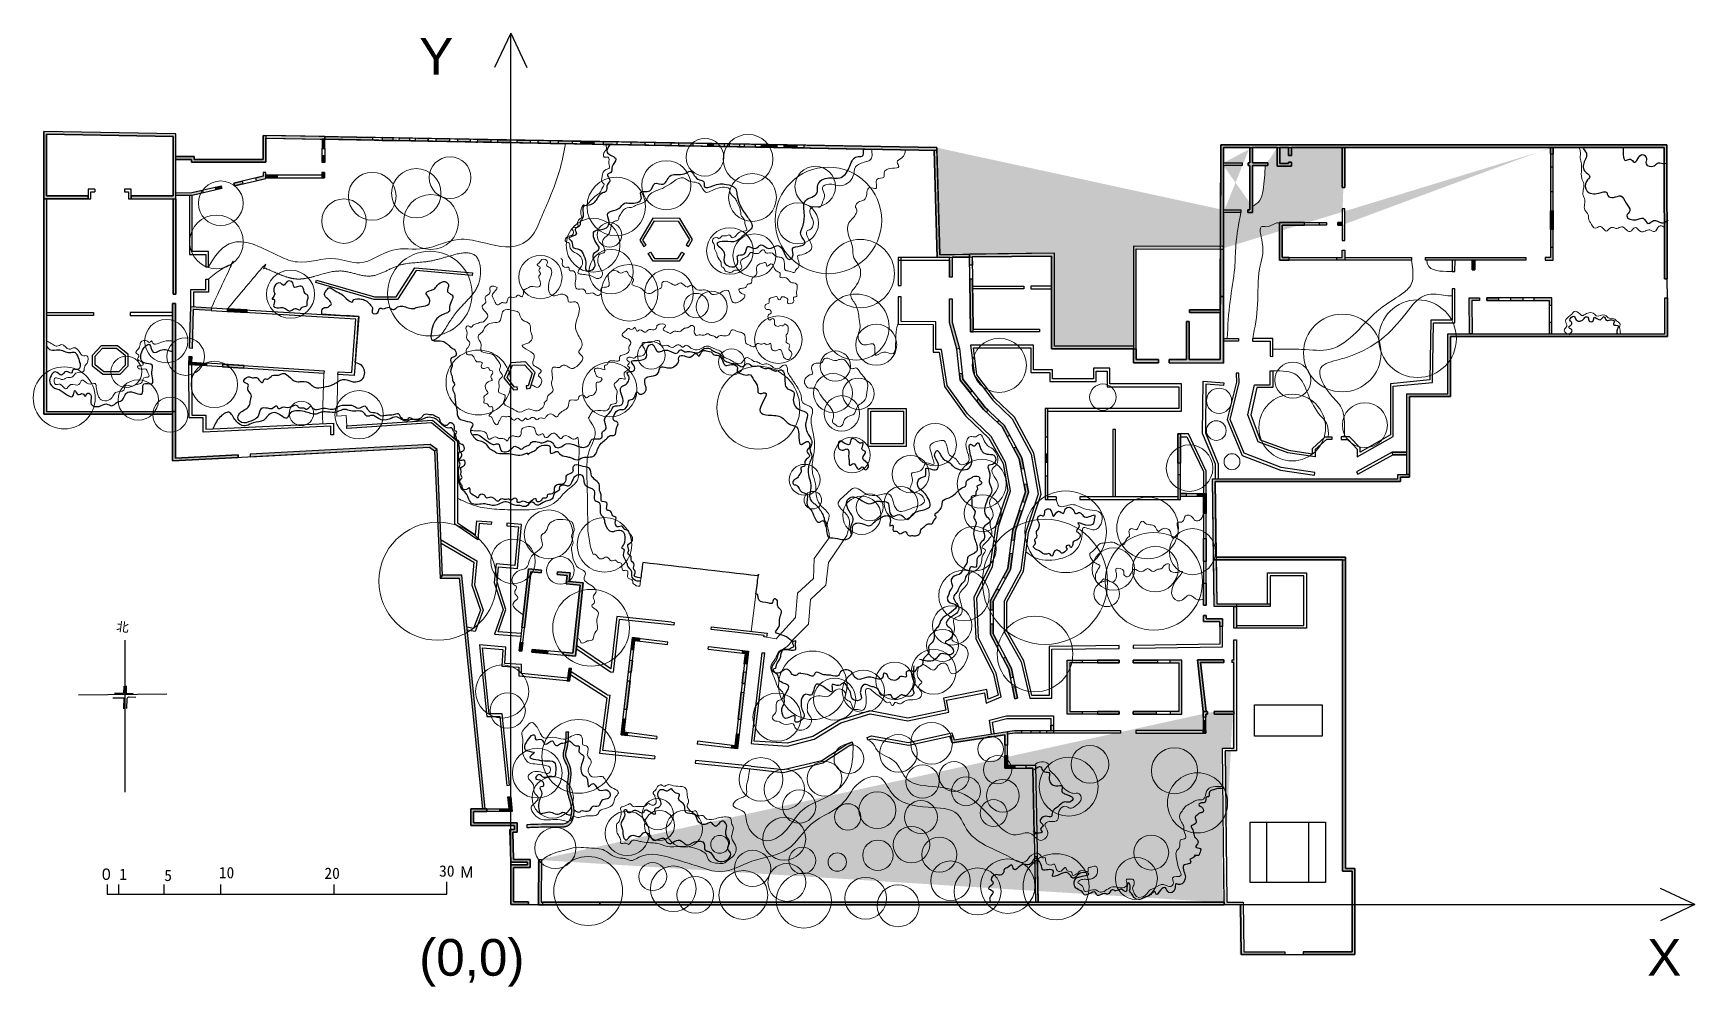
# Model space of a CAD drawing. Header units: millimetres. Extents: x -259993 to -113207, y -2182 to 82051.
import ezdxf

# ---------------------------------------------------------------- set-up
doc = ezdxf.new("R2010")
doc.units = ezdxf.units.MM
for name, color, linetype in [('archi 1', 7, 'Continuous'), ('archi w', 7, 'Continuous'), ('rock', 7, 'Continuous'), ('water', 130, 'Continuous'), ('坐标系', 7, 'Continuous'), ('比例尺、指北针', 7, 'Continuous')]:
    doc.layers.add(name, color=color, linetype=linetype)
doc.layers.add('plant', color=90, linetype='Continuous', lineweight=0)
doc.layers.add('road', color=50, linetype='Continuous', lineweight=0)
doc.styles.get("Standard").update_dxf_attribs({"font": 'arial.ttf'})

msp = doc.modelspace()

# ---------------------------------------------------------------- texts
at = {"layer": '坐标系', "lineweight": 53}
for s, height, p in [('Y', 3240, (-225900, 78396)), ('(0,0)', 3240.5, (-225900, -1207)), ('X', 3240, (-117413, -1207))]:
    msp.add_text(s, height=height, dxfattribs=at).set_placement(p)
at = {"layer": '比例尺、指北针', "lineweight": 53}
msp.add_text('北', height=814, rotation=352.73805, dxfattribs=at).set_placement((-252697, 29274))
at = {"layer": '比例尺、指北针', "attachment_point": 1, "rotation": 359.97666}
for s, insert, char_height, width in [('{\\fSimSun|b0|i0|c134|p2;0}', (-254406, 8711), 2.5, 1604.69), ('{\\fArial|b0|i0|c0|p32;0 }', (-253928, 8261), 1000, 1540.72), ('{\\fSimSun|b0|i0|c134|p2;1}', (-252387, 8260), 1000, 1239.27), ('{\\fSimSun|b0|i0|c134|p2;5}', (-248418, 8158), 1000, 2093.37), ('{\\fSimSun|b0|i0|c134|p2;10}', (-243595, 8399), 1000, 2571.64), ('{\\fSimSun|b0|i0|c134|p2;20 }', (-234266, 8345), 1000, 2609.2), ('{\\fSimSun|b0|i0|c134|p2;30 }', (-224135, 8546), 1000, 2192.72), ('{\\fArial|b0|i0|c0|p32;M\\fSimSun|b0|i0|c134|p2;}', (-222270, 8445), 1000, 2394.35)]:
    msp.add_mtext(s, dxfattribs=dict(at, insert=insert, char_height=char_height, width=width))

# ---------------------------------------------------------------- hatches: boundary and pattern name
at = {"layer": 'archi w'}
h = msp.add_hatch(color=256, dxfattribs=at)
h.dxf.hatch_style = 1
h.paths.add_polyline_path([(-247403, 73159), (-259064, 73369), (-259064, 67436), (-255139, 67436), (-255139, 67676), (-258824, 67676), (-258824, 73125), (-247643, 72923), (-247643, 67676), (-251351, 67676), (-251351, 67436), (-247403, 67436)])
h = msp.add_hatch(color=256, dxfattribs=at)
h.dxf.hatch_style = 1
h.paths.add_polyline_path([(-239440, 73015), (-239440, 70653), (-246006, 70653), (-246006, 70911), (-247403, 70911), (-247403, 71151), (-245766, 71151), (-245766, 70893), (-239680, 70893), (-239680, 73019)])
h = msp.add_hatch(color=256, dxfattribs=at)
h.dxf.hatch_style = 1
h.paths.add_polyline_path([(-239440, 72775), (-234230, 72681), (-234230, 72921), (-239440, 73015)])
h = msp.add_hatch(color=256, dxfattribs=at)
h.dxf.hatch_style = 1
h.paths.add_polyline_path([(-234470, 72685), (-234470, 72681), (-234230, 72681)])
h = msp.add_hatch(color=256, dxfattribs=at)
h.dxf.hatch_style = 1
h.paths.add_polyline_path([(-234230, 72681), (-234470, 72681), (-234470, 71882), (-234230, 71882)])
h = msp.add_hatch(color=256, dxfattribs=at)
h.dxf.hatch_style = 1
h.paths.add_polyline_path([(-234230, 72921), (-230035, 72845), (-230028, 72605), (-234230, 72681)])
h = msp.add_hatch(color=256, dxfattribs=at)
h.dxf.hatch_style = 1
h.paths.add_polyline_path([(-229153, 72829), (-229157, 72589), (-228207, 72572), (-228203, 72812)])
h.paths.add_polyline_path([(-227677, 72802), (-227681, 72562), (-226736, 72545), (-226732, 72785)])
h.paths.add_polyline_path([(-226251, 72776), (-226255, 72536), (-225112, 72516), (-225108, 72756)])
h = msp.add_hatch(color=256, dxfattribs=at)
h.dxf.hatch_style = 1
h.paths.add_polyline_path([(-224398, 72503), (-224394, 72743), (-223228, 72722), (-223233, 72482)])
h.paths.add_polyline_path([(-219578, 72416), (-219574, 72656), (-220727, 72677), (-220732, 72437)])
edge = h.paths.add_edge_path()
edge.add_line((-221385, 72448), (-222495, 72469))
edge.add_line((-221385, 72448), (-221385, 72689))
edge.add_line((-221385, 72689), (-222491, 72708))
edge.add_line((-222491, 72708), (-222495, 72469))
h = msp.add_hatch(color=256, dxfattribs=at)
h.dxf.hatch_style = 1
h.paths.add_polyline_path([(-217255, 72374), (-217251, 72614), (-216100, 72593), (-216100, 72353)])
edge = h.paths.add_edge_path()
edge.add_line((-223233, 72482), (-222786, 72474))
edge.add_line((-222786, 72474), (-222495, 72469))
edge.add_line((-222495, 72469), (-222491, 72708))
edge.add_line((-222491, 72708), (-221385, 72689))
edge.add_line((-221385, 72689), (-221385, 72448))
edge.add_line((-221385, 72448), (-222495, 72469))
edge = h.paths.add_edge_path()
edge.add_line((-219578, 72416), (-218963, 72405))
edge.add_line((-218963, 72405), (-218958, 72645))
edge.add_line((-218958, 72645), (-217839, 72624))
edge.add_line((-217839, 72624), (-217844, 72385))
edge.add_line((-217844, 72385), (-218963, 72405))
edge = h.paths.add_edge_path()
edge.add_line((-216100, 72593), (-215421, 72581))
edge.add_line((-215421, 72581), (-215425, 72341))
edge.add_line((-215425, 72341), (-214295, 72320))
edge.add_line((-214295, 72320), (-214291, 72560))
edge.add_line((-214291, 72560), (-215421, 72581))
edge = h.paths.add_edge_path()
edge.add_line((-214295, 72320), (-213580, 72307))
edge.add_line((-213580, 72307), (-213575, 72547))
edge.add_line((-213575, 72547), (-212372, 72526))
edge.add_line((-212372, 72526), (-212372, 72286))
edge.add_line((-212372, 72286), (-213580, 72307))
h = msp.add_hatch(color=256, dxfattribs=at)
h.dxf.hatch_style = 1
h.paths.add_polyline_path([(-211638, 72512), (-211643, 72272), (-210435, 72251), (-210431, 72491)])
h = msp.add_hatch(color=256, dxfattribs=at)
h.dxf.hatch_style = 1
h.paths.add_polyline_path([(-209639, 72476), (-209639, 72236), (-207197, 72192), (-208418, 72214), (-208414, 72454)])
h = msp.add_hatch(color=256, dxfattribs=at)
h.dxf.hatch_style = 1
h.paths.add_polyline_path([(-207200, 72432), (-207204, 72192), (-205932, 72169), (-205932, 72409)])
edge = h.paths.add_edge_path()
edge.add_line((-205932, 72169), (-205079, 72154))
edge.add_line((-205079, 72154), (-205075, 72394))
edge.add_line((-205075, 72394), (-203673, 72369))
edge.add_line((-203673, 72369), (-203678, 72129))
edge.add_line((-203678, 72129), (-205079, 72154))
edge = h.paths.add_edge_path()
edge.add_line((-203673, 72369), (-202985, 72356))
edge.add_line((-202985, 72356), (-202985, 72116))
edge.add_line((-202985, 72116), (-201685, 72093))
edge.add_line((-201685, 72093), (-201681, 72333))
edge.add_line((-201681, 72333), (-202985, 72356))
h = msp.add_hatch(color=256, dxfattribs=at)
h.dxf.hatch_style = 1
h.paths.add_polyline_path([(-199914, 72301), (-199918, 72061), (-200393, 72069), (-200389, 72309)])
h = msp.add_hatch(color=256, dxfattribs=at)
h.dxf.hatch_style = 1
h.paths.add_polyline_path([(-199918, 72061), (-198920, 72043), (-198916, 72283), (-199914, 72301)])
h.paths.add_polyline_path([(-197555, 72018), (-197555, 72258), (-198501, 72275), (-198501, 72035)])
h.paths.add_polyline_path([(-196191, 71993), (-196186, 72233), (-197180, 72251), (-197184, 72011)])
h = msp.add_hatch(color=256, dxfattribs=at)
h.dxf.hatch_style = 1
h.paths.add_polyline_path([(-194265, 71959), (-194261, 72199), (-195697, 72224), (-195702, 71985)])
h = msp.add_hatch(color=256, dxfattribs=at)
h.dxf.hatch_style = 1
h.paths.add_polyline_path([(-193651, 71947), (-193647, 72187), (-192525, 72167), (-192529, 71927)])
h = msp.add_hatch(color=256, dxfattribs=at)
h.dxf.hatch_style = 1
h.paths.add_polyline_path([(-180170, 71944), (-191903, 72156), (-191917, 71916), (-180163, 71704)])
h = msp.add_hatch(color=256, dxfattribs=at)
h.dxf.hatch_style = 1
h.paths.add_polyline_path([(-158104, 56593), (-157864, 56593), (-157864, 53217), (-155131, 53217), (-155131, 57367), (-157856, 57367), (-157856, 57607), (-155131, 57607), (-155131, 58793), (-154849, 58793), (-154849, 52918), (-159628, 52925), (-159628, 53217), (-158104, 53217)], flags=17)
h.paths.add_polyline_path([(-177275, 62521), (-177273, 62281), (-177033, 62284), (-170025, 62368), (-170025, 54169), (-162786, 54169), (-162546, 54169), (-162546, 63008), (-155131, 62974), (-154849, 62973), (-154849, 63213), (-162786, 63249), (-162786, 54409), (-169785, 54409), (-169785, 62611)], flags=16)
h.paths.add_polyline_path([(-144368, 63733), (-144128, 63733), (-144123, 66527), (-144363, 66527)], flags=17)
h.paths.add_polyline_path([(-128141, 62004), (-137006, 62004), (-137006, 62244), (-128141, 62244)], flags=17)
edge = h.paths.add_edge_path()
edge.add_line((-154849, 62973), (-154849, 52918))
edge.add_line((-157864, 53217), (-155131, 53217))
edge.add_line((-155131, 53217), (-155118, 62974))
edge.add_line((-154849, 62973), (-154849, 71945))
edge.add_line((-154849, 71945), (-115923, 71945))
edge.add_line((-115923, 71945), (-115873, 60357))
edge.add_line((-115873, 60357), (-115633, 60357))
edge.add_line((-115633, 60357), (-115684, 72185))
edge.add_line((-115684, 72185), (-155089, 72185))
edge.add_line((-155089, 72185), (-155117, 63214))
edge.add_line((-155117, 63214), (-162786, 63249))
edge.add_line((-162786, 63249), (-162786, 54409))
edge.add_line((-162786, 54409), (-169785, 54409))
edge.add_line((-169785, 54409), (-169785, 62611))
edge.add_line((-169785, 62611), (-179893, 62489))
edge.add_line((-179893, 62489), (-180170, 71944))
edge.add_line((-154849, 66442), (-153312, 66442))
edge.add_line((-153312, 66442), (-153312, 66202))
edge.add_line((-153312, 66202), (-154849, 66202))
edge.add_line((-152528, 71945), (-152528, 70599))
edge.add_line((-152528, 70599), (-152673, 70599))
edge.add_line((-152673, 70599), (-152673, 70359))
edge.add_line((-152673, 70359), (-152528, 70359))
edge.add_line((-152528, 70359), (-152528, 66442))
edge.add_line((-152528, 66442), (-152677, 66442))
edge.add_line((-152677, 66442), (-152677, 66202))
edge.add_line((-152677, 66202), (-152288, 66202))
edge.add_line((-152288, 66202), (-152288, 70359))
edge.add_line((-152288, 70359), (-151762, 70359))
edge.add_line((-151762, 70359), (-150930, 70359))
edge.add_line((-150930, 70359), (-150930, 70599))
edge.add_line((-150930, 70599), (-151762, 70599))
edge.add_line((-151762, 70599), (-152288, 70599))
edge.add_line((-152288, 70599), (-152288, 71945))
edge.add_line((-154849, 70599), (-153183, 70599))
edge.add_line((-153183, 70599), (-153183, 70359))
edge.add_line((-153183, 70359), (-154849, 70359))
edge.add_spline(control_points=[(-152288, 66759), (-152050, 66904), (-151519, 67227), (-151246, 68614), (-151194, 69647), (-151158, 70359)], knot_values=[0, 0, 0, 0, 805.7965791, 1787.7249669, 3966.637451, 3966.637451, 3966.637451, 3966.637451], degree=3, periodic=0)
edge.add_line((-150092, 71945), (-150092, 70305))
edge.add_line((-150092, 70305), (-148844, 70305))
edge.add_line((-148844, 70305), (-148844, 70675))
edge.add_line((-148844, 70675), (-149084, 70675))
edge.add_line((-149084, 70675), (-149084, 70545))
edge.add_line((-149084, 70545), (-149852, 70545))
edge.add_line((-149852, 70545), (-149852, 71945))
edge.add_line((-149084, 71945), (-149084, 71245))
edge.add_line((-149084, 71245), (-148844, 71245))
edge.add_line((-148844, 71245), (-148844, 71945))
edge.add_line((-144353, 71945), (-144359, 68430))
edge.add_line((-144359, 68430), (-144119, 68430))
edge.add_line((-144119, 68430), (-144113, 71945))
edge.add_line((-144365, 65343), (-144728, 65343))
edge.add_line((-144728, 65343), (-144728, 65103))
edge.add_line((-144728, 65103), (-144365, 65103))
edge.add_line((-125958, 71945), (-125958, 62244))
edge.add_line((-125958, 62244), (-126437, 62244))
edge.add_line((-126437, 62244), (-126437, 62004))
edge.add_line((-126437, 62004), (-125718, 62004))
edge.add_line((-125718, 62004), (-125718, 71945))
h = msp.add_hatch(color=256, dxfattribs=at)
h.dxf.hatch_style = 1
h.paths.add_polyline_path([(-154849, 58793), (-155131, 58793), (-155089, 72185), (-115684, 72185), (-115633, 60357), (-115873, 60357), (-115923, 71945), (-148844, 71945), (-148844, 71245), (-149084, 71245), (-149084, 71945), (-149852, 71945), (-149852, 70545), (-149084, 70545), (-149084, 70675), (-148844, 70675), (-148844, 70305), (-150092, 70305), (-150092, 71945), (-152288, 71945), (-152288, 70599), (-150930, 70599), (-150930, 70359), (-152288, 70359), (-152288, 66202), (-152677, 66202), (-152677, 66442), (-152528, 66442), (-152528, 70359), (-152673, 70359), (-152673, 70599), (-152528, 70599), (-152528, 71945), (-154849, 71945), (-154849, 70599), (-153183, 70599), (-153183, 70359), (-154849, 70359), (-154849, 66442), (-153312, 66442), (-153312, 66202), (-154849, 66202), (-154849, 63213)])
h = msp.add_hatch(color=256, dxfattribs=at)
h.dxf.hatch_style = 1
h.paths.add_polyline_path([(-144353, 71945), (-144113, 71945), (-144119, 68430), (-144359, 68430)])
h = msp.add_hatch(color=256, dxfattribs=at)
h.dxf.hatch_style = 1
h.paths.add_polyline_path([(-125958, 62244), (-126437, 62244), (-126437, 62004), (-125718, 62004), (-125718, 63124), (-125958, 63124)], flags=16)
edge = h.paths.add_edge_path()
edge.add_line((-125718, 70198), (-125718, 68208))
edge.add_line((-125718, 68208), (-125958, 68208))
edge.add_line((-125958, 68208), (-125958, 70194))
edge.add_line((-125958, 70194), (-125718, 70194))
edge.add_line((-125958, 71945), (-125958, 62244))
edge.add_line((-125958, 62244), (-126437, 62244))
edge.add_line((-126437, 62244), (-126437, 62004))
edge.add_line((-126437, 62004), (-125718, 62004))
edge.add_line((-125718, 62004), (-125718, 71945))
h = msp.add_hatch(color=256, dxfattribs=at)
h.dxf.hatch_style = 1
h.paths.add_polyline_path([(-125958, 71945), (-125718, 71945), (-125718, 71381), (-125958, 71381)])
edge = h.paths.add_edge_path()
edge.add_line((-125718, 70198), (-125718, 68208))
edge.add_line((-125718, 68208), (-125958, 68208))
edge.add_line((-125958, 68208), (-125958, 70194))
edge.add_line((-125958, 70194), (-125718, 70194))
h = msp.add_hatch(color=256, dxfattribs=at)
h.dxf.hatch_style = 1
h.paths.add_polyline_path([(-234470, 71206), (-234230, 71206), (-234230, 70637), (-234470, 70637)])
h = msp.add_hatch(color=256, dxfattribs=at)
h.dxf.hatch_style = 1
h.paths.add_polyline_path([(-180403, 71708), (-180163, 71704), (-179893, 62489), (-177275, 62521), (-177273, 62281), (-178805, 62262), (-178805, 60492), (-179045, 60492), (-179045, 62259), (-180126, 62246)])
h = msp.add_hatch(color=256, dxfattribs=at)
h.dxf.hatch_style = 1
h.paths.add_polyline_path([(-242283, 68816), (-241528, 68990), (-241469, 68757), (-242216, 68585)])
h.paths.add_polyline_path([(-239670, 69761), (-239670, 69417), (-240365, 69258), (-240308, 69024), (-239430, 69226), (-239430, 69761)])
h = msp.add_hatch(color=256, dxfattribs=at)
h.dxf.hatch_style = 1
h.paths.add_polyline_path([(-239430, 69523), (-238429, 69523), (-238429, 69283), (-239430, 69283)])
h = msp.add_hatch(color=256, dxfattribs=at)
h.dxf.hatch_style = 1
h.paths.add_polyline_path([(-234510, 69758), (-234510, 69283), (-234270, 69283), (-234270, 69758)])
h = msp.add_hatch(color=256, dxfattribs=at)
h.dxf.hatch_style = 1
h.paths.add_polyline_path([(-125718, 68069), (-125718, 70218), (-125958, 70218), (-125958, 68067)])
h = msp.add_hatch(color=256, dxfattribs=at)
h.dxf.hatch_style = 1
h.paths.add_polyline_path([(-247403, 67957), (-245972, 67967), (-245041, 68181), (-244968, 67952), (-245944, 67727), (-247403, 67727)])
h = msp.add_hatch(color=256, dxfattribs=at)
h.dxf.hatch_style = 1
h.paths.add_polyline_path([(-243392, 68561), (-243330, 68329), (-243839, 68211), (-243920, 68439)])
h = msp.add_hatch(color=256, dxfattribs=at)
h.dxf.hatch_style = 1
h.paths.add_polyline_path([(-259064, 67436), (-258824, 67436), (-258824, 48639), (-247676, 48639), (-247675, 48399), (-259064, 48399)])
h = msp.add_hatch(color=256, dxfattribs=at)
h.dxf.hatch_style = 1
h.paths.add_polyline_path([(-247643, 67436), (-247403, 67436), (-247403, 58987), (-247643, 58987)])
h = msp.add_hatch(color=256, dxfattribs=at)
h.dxf.hatch_style = 1
h.paths.add_polyline_path([(-125718, 66369), (-125718, 64718), (-125958, 64718), (-125958, 66365)])
h = msp.add_hatch(color=256, dxfattribs=at)
h.dxf.hatch_style = 1
h.paths.add_polyline_path([(-145728, 65343), (-145728, 65103), (-146347, 65103), (-146347, 65343)])
h.paths.add_polyline_path([(-144369, 62898), (-144129, 62898), (-144131, 62004), (-144835, 62003), (-144835, 62243), (-144370, 62243)])
h.paths.add_polyline_path([(-147689, 65103), (-147689, 65343), (-149889, 65343), (-149889, 61992), (-149038, 61994), (-149038, 62234), (-149649, 62234), (-149649, 65103)])
edge = h.paths.add_edge_path()
edge.add_line((-144365, 65343), (-144728, 65343))
edge.add_line((-144728, 65343), (-144728, 65103))
edge.add_line((-144728, 65103), (-144365, 65103))
edge.add_line((-144365, 65103), (-144365, 65343))
h = msp.add_hatch(color=256, dxfattribs=at)
h.dxf.hatch_style = 1
h.paths.add_polyline_path([(-144365, 65343), (-144365, 65103), (-144728, 65103), (-144728, 65343)])
h = msp.add_hatch(color=256, dxfattribs=at)
h.dxf.hatch_style = 1
h.paths.add_polyline_path([(-177275, 62521), (-177273, 62281), (-177033, 62284), (-170025, 62368), (-170025, 54169), (-162786, 54169), (-162546, 54169), (-162546, 63008), (-155131, 62974), (-154849, 62973), (-154849, 63213), (-162786, 63249), (-162786, 54409), (-169785, 54409), (-169785, 62611)])
h = msp.add_hatch(color=256, dxfattribs=at)
h.dxf.hatch_style = 1
h.paths.add_polyline_path([(-177273, 62281), (-177033, 62284), (-177025, 61550), (-177265, 61550)])
edge = h.paths.add_edge_path()
edge.add_line((-176999, 59097), (-177012, 60327))
edge.add_line((-177012, 60327), (-177252, 60327))
edge.add_line((-177252, 60327), (-177203, 55670))
edge.add_line((-177203, 55670), (-176956, 55670))
edge.add_line((-176956, 55670), (-176965, 55910))
edge.add_line((-176965, 55910), (-177012, 60327))
h = msp.add_hatch(color=256, dxfattribs=at)
h.dxf.hatch_style = 1
h.paths.add_polyline_path([(-132879, 62004), (-132639, 62007), (-132631, 61147), (-132871, 61144)])
h = msp.add_hatch(color=256, dxfattribs=at)
h.dxf.hatch_style = 1
h.paths.add_polyline_path([(-158104, 56593), (-157864, 56593), (-157864, 53217), (-155131, 53217), (-155131, 57367), (-157856, 57367), (-157856, 57607), (-155131, 57607), (-155131, 58793), (-154849, 58793), (-154849, 52918), (-159628, 52925), (-159628, 53217), (-158104, 53217)])
edge = h.paths.add_edge_path()
edge.add_line((-162786, 54169), (-162546, 54169))
edge.add_line((-162546, 54169), (-162546, 53217))
edge.add_line((-162546, 53217), (-160591, 53217))
edge.add_line((-160591, 53217), (-160591, 52926))
edge.add_line((-160591, 52926), (-162786, 52926))
edge.add_line((-162786, 52926), (-162786, 54169))
edge.add_line((-162786, 54169), (-162546, 54169))
h = msp.add_hatch(color=256, dxfattribs=at)
h.dxf.hatch_style = 1
h.paths.add_polyline_path([(-247675, 58172), (-247435, 58172), (-247435, 48639), (-247676, 48639)])
h = msp.add_hatch(color=256, dxfattribs=at)
h.dxf.hatch_style = 1
h.paths.add_polyline_path([(-246082, 57914), (-244248, 57804), (-244269, 57565), (-245849, 57660), (-245949, 54211), (-246188, 54218)])
h = msp.add_hatch(color=256, dxfattribs=at)
h.dxf.hatch_style = 1
h.paths.add_polyline_path([(-242816, 57718), (-242837, 57479), (-241107, 57375), (-241095, 57614)])
h = msp.add_hatch(color=256, dxfattribs=at)
h.dxf.hatch_style = 1
h.paths.add_polyline_path([(-175865, 48966), (-176452, 49711), (-176651, 49575), (-176041, 48803), (-175801, 48579), (-175639, 48757)])
h.paths.add_polyline_path([(-177864, 51500), (-177917, 52001), (-178155, 51974), (-178095, 51406), (-177231, 50311), (-177037, 50452)])
h.paths.add_polyline_path([(-179045, 58587), (-178805, 58587), (-178805, 56520), (-178149, 54199), (-178385, 54153), (-179045, 56486)])
h = msp.add_hatch(color=256, dxfattribs=at)
h.dxf.hatch_style = 1
h.paths.add_polyline_path([(-115865, 58677), (-115625, 58677), (-115611, 55263), (-134796, 55263), (-134796, 49955), (-138413, 49955), (-138413, 43061), (-138653, 43065), (-138653, 44803), (-139877, 44814), (-139939, 45054), (-138653, 45043), (-138653, 50195), (-135036, 50195), (-135036, 55503), (-115852, 55503)])
h = msp.add_hatch(color=256, dxfattribs=at)
h.dxf.hatch_style = 1
h.paths.add_polyline_path([(-132871, 55503), (-133111, 55503), (-133148, 58682), (-132224, 58682), (-132224, 58442), (-132906, 58442)])
h = msp.add_hatch(color=256, dxfattribs=at)
h.dxf.hatch_style = 1
h.paths.add_polyline_path([(-131574, 58682), (-130553, 58682), (-130553, 58442), (-131577, 58442)])
h.paths.add_polyline_path([(-128701, 58682), (-129492, 58682), (-129492, 58442), (-128378, 58442), (-128378, 58682)])
h.paths.add_polyline_path([(-125829, 58682), (-127417, 58682), (-127417, 58442), (-126069, 58442), (-126069, 58019), (-125829, 58019)])
h.paths.add_polyline_path([(-125829, 55503), (-125829, 56485), (-126069, 56485), (-126069, 55503)])
h = msp.add_hatch(color=256, dxfattribs=at)
h.dxf.hatch_style = 1
h.paths.add_polyline_path([(-245969, 53499), (-246002, 52991), (-244679, 52905), (-244700, 52666), (-246257, 52767), (-246209, 53510)])
h = msp.add_hatch(color=256, dxfattribs=at)
h.dxf.hatch_style = 1
h.paths.add_polyline_path([(-243246, 52812), (-241356, 52689), (-241375, 52450), (-243267, 52572)])
h = msp.add_hatch(color=256, dxfattribs=at)
h.dxf.hatch_style = 1
h.paths.add_polyline_path([(-247676, 48639), (-247675, 44266), (-241880, 44578), (-241885, 44818), (-247435, 44519), (-247435, 48639)])
h = msp.add_hatch(color=256, dxfattribs=at)
h.dxf.hatch_style = 1
h.paths.add_polyline_path([(-170365, 48658), (-170365, 48898), (-170605, 48898), (-170605, 46397), (-170365, 46385)])
h = msp.add_hatch(color=256, dxfattribs=at)
h.dxf.hatch_style = 1
h.paths.add_polyline_path([(-173052, 23298), (-173250, 24322), (-173486, 24279), (-173287, 23252)])
h.paths.add_polyline_path([(-173563, 25944), (-174086, 26926), (-174304, 26827), (-173792, 25863), (-173646, 25108), (-173411, 25155)])
h.paths.add_polyline_path([(-175188, 28999), (-175188, 29854), (-175428, 29854), (-175428, 28940), (-174882, 27913), (-174676, 28036)])
h.paths.add_polyline_path([(-175188, 31875), (-174672, 32830), (-174872, 32964), (-175428, 31936), (-175428, 31122), (-175188, 31122)])
h.paths.add_polyline_path([(-173669, 34686), (-173487, 36061), (-173725, 36088), (-173901, 34761), (-174307, 34010), (-174098, 33892)])
h.paths.add_polyline_path([(-173217, 38090), (-172646, 39804), (-172874, 39879), (-173452, 38144), (-173566, 37286), (-173328, 37255)])
h.paths.add_polyline_path([(-172074, 41517), (-172213, 42231), (-172449, 42190), (-172322, 41533), (-172603, 40691), (-172375, 40616)])
h.paths.add_polyline_path([(-172661, 44545), (-173172, 45496), (-173390, 45395), (-172890, 44463), (-172714, 43559), (-172478, 43598)])
h.paths.add_polyline_path([(-174210, 47431), (-174645, 47835), (-174832, 47681), (-174403, 47282), (-173942, 46424), (-173728, 46534)])
h = msp.add_hatch(color=256, dxfattribs=at)
h.dxf.hatch_style = 1
h.paths.add_polyline_path([(-240838, 44874), (-240836, 44634), (-224989, 45487), (-224534, 45162), (-224300, 45289), (-224918, 45731)])
h = msp.add_hatch(color=256, dxfattribs=at)
h.dxf.hatch_style = 1
h.paths.add_polyline_path([(-158874, 44067), (-158874, 46651), (-158640, 46651), (-158634, 46411), (-158634, 44057)])
h = msp.add_hatch(color=256, dxfattribs=at)
h.dxf.hatch_style = 1
h.paths.add_polyline_path([(-224300, 45289), (-224534, 45162), (-224054, 33927), (-223824, 34167)])
h = msp.add_hatch(color=256, dxfattribs=at)
h.dxf.hatch_style = 1
h.paths.add_polyline_path([(-170365, 44874), (-170605, 44874), (-170605, 44151), (-170365, 44151)])
h = msp.add_hatch(color=256, dxfattribs=at)
h.dxf.hatch_style = 1
h.paths.add_polyline_path([(-170365, 41089), (-170365, 42924), (-170605, 42924), (-170605, 40849), (-170363, 40849)])
h = msp.add_hatch(color=256, dxfattribs=at)
h.dxf.hatch_style = 1
h.paths.add_polyline_path([(-158634, 41406), (-158634, 43040), (-158874, 43040), (-158874, 41089), (-158874, 40849), (-158634, 40849), (-158634, 41166), (-158097, 41166), (-158097, 41406)])
h = msp.add_hatch(color=256, dxfattribs=at)
h.dxf.hatch_style = 1
h.paths.add_polyline_path([(-155474, 35522), (-155424, 31657), (-150966, 31657), (-150726, 31650), (-150726, 31417), (-153920, 31417), (-155660, 31417), (-155714, 35522), (-155474, 35522), (-155714, 35522), (-155809, 42693), (-139435, 42690), (-139435, 43079), (-138653, 43065), (-138413, 43061), (-138413, 42821), (-139195, 42834), (-139195, 42450), (-155565, 42453)])
h = msp.add_hatch(color=256, dxfattribs=at)
h.dxf.hatch_style = 1
h.paths.add_polyline_path([(-156610, 41406), (-156370, 41406), (-156370, 39627), (-156610, 39627), (-156610, 41166), (-157152, 41166), (-157152, 41406)])
h = msp.add_hatch(color=256, dxfattribs=at)
h.dxf.hatch_style = 1
h.paths.add_polyline_path([(-155474, 35522), (-155714, 35522), (-155660, 31417), (-153920, 31417), (-150726, 31417), (-150726, 31650), (-150966, 31657), (-155424, 31657)])
h = msp.add_hatch(color=256, dxfattribs=at)
h.dxf.hatch_style = 1
h.paths.add_polyline_path([(-155477, 35762), (-155474, 35522), (-144314, 35522), (-144074, 35514), (-144074, 35762)])
h = msp.add_hatch(color=256, dxfattribs=at)
h.dxf.hatch_style = 1
h.paths.add_polyline_path([(-155477, 35762), (-155474, 35522), (-144314, 35522), (-144074, 35514), (-144074, 35762)], flags=16)
edge = h.paths.add_edge_path()
edge.add_line((-147792, 899), (-143481, 899))
edge.add_line((-143481, 899), (-143481, 8027))
edge.add_line((-143481, 8027), (-144314, 8027))
edge.add_line((-144314, 8027), (-144314, 35522))
edge.add_line((-144314, 35522), (-155474, 35522))
edge.add_line((-155477, 35762), (-144074, 35762))
edge.add_line((-144074, 35762), (-144074, 8267))
edge.add_line((-144074, 8267), (-143241, 8267))
edge.add_line((-143241, 8267), (-143241, 659))
edge.add_line((-143241, 659), (-147792, 659))
edge.add_line((-147792, 899), (-147792, 659))
h = msp.add_hatch(color=256, dxfattribs=at)
h.dxf.hatch_style = 1
h.paths.add_polyline_path([(-143481, 899), (-147792, 899), (-147792, 659), (-143241, 659), (-143241, 8267), (-144074, 8267), (-144074, 35514), (-144314, 35522), (-144314, 8027), (-143481, 8027)])
h = msp.add_hatch(color=256, dxfattribs=at)
h.dxf.hatch_style = 1
h.paths.add_polyline_path([(-223824, 34167), (-224054, 33927), (-222357, 33927), (-220299, 13533), (-220056, 13533), (-222140, 34167)])
h = msp.add_hatch(color=256, dxfattribs=at)
h.dxf.hatch_style = 1
h.paths.add_polyline_path([(-215087, 34631), (-215108, 34391), (-216031, 34487), (-216595, 29521), (-216833, 29554), (-216243, 34750)])
h = msp.add_hatch(color=256, dxfattribs=at)
h.dxf.hatch_style = 1
h.paths.add_polyline_path([(-213690, 34486), (-212560, 34370), (-212637, 33632), (-211404, 33504), (-212099, 27034), (-213145, 27129), (-213120, 27367), (-212312, 27294), (-211668, 33290), (-212901, 33418), (-212824, 34156), (-213713, 34247)])
h = msp.add_hatch(color=256, dxfattribs=at)
h.dxf.hatch_style = 1
h.paths.add_polyline_path([(-153680, 31417), (-153680, 29733), (-153680, 29493), (-153920, 29493), (-153920, 31417)])
h = msp.add_hatch(color=256, dxfattribs=at)
h.dxf.hatch_style = 1
h.paths.add_polyline_path([(-216981, 28255), (-216742, 28229), (-216829, 27462), (-217069, 27484)])
h = msp.add_hatch(color=256, dxfattribs=at)
h.dxf.hatch_style = 1
h.paths.add_polyline_path([(-149527, 625), (-153398, 625), (-153447, 5021), (-154892, 5021), (-155029, 18872), (-154024, 18872), (-154024, 26418), (-154190, 26418), (-154190, 26658), (-154024, 26658), (-154024, 28426), (-153784, 28426), (-153784, 18632), (-154787, 18632), (-154654, 5261), (-153209, 5261), (-153160, 865), (-149527, 865)])
edge = h.paths.add_edge_path()
edge.add_line((-215203, 9026), (-215223, 5266))
edge.add_line((-215223, 5266), (-154892, 5261))
edge.add_line((-215443, 9027), (-215464, 5026))
edge.add_line((-215464, 5026), (-154892, 5021))
edge.add_line((-215203, 9026), (-215443, 9026))
edge.add_line((-155770, 22111), (-155770, 21871))
edge.add_line((-155770, 21871), (-154024, 21871))
edge.add_line((-155770, 22111), (-154024, 22111))
h = msp.add_hatch(color=256, dxfattribs=at)
h.dxf.hatch_style = 1
h.paths.add_polyline_path([(-207043, 28661), (-207165, 27622), (-206926, 27595), (-206832, 28395), (-206443, 28350), (-206405, 28587)])
h = msp.add_hatch(color=256, dxfattribs=at)
h.dxf.hatch_style = 1
h.paths.add_polyline_path([(-215914, 27620), (-214527, 27495), (-214551, 27256), (-215931, 27381)])
h = msp.add_hatch(color=256, dxfattribs=at)
h.dxf.hatch_style = 1
h.paths.add_polyline_path([(-207278, 26659), (-207040, 26635), (-207160, 25611), (-207399, 25635)])
h.paths.add_polyline_path([(-207491, 24854), (-207252, 24830), (-207548, 22317), (-207787, 22338)])
h.paths.add_polyline_path([(-197255, 25642), (-197016, 25618), (-197131, 24594), (-197370, 24618)])
h.paths.add_polyline_path([(-197455, 23851), (-197216, 23827), (-197484, 21432), (-197723, 21453)])
h = msp.add_hatch(color=256, dxfattribs=at)
h.dxf.hatch_style = 1
h.paths.add_polyline_path([(-196809, 27475), (-196938, 26321), (-197177, 26344), (-197074, 27264), (-197353, 27297), (-197311, 27534)])
h = msp.add_hatch(color=256, dxfattribs=at)
h.dxf.hatch_style = 1
h.paths.add_polyline_path([(-164053, 26665), (-165968, 26665), (-165968, 26425), (-164053, 26425)])
h.paths.add_polyline_path([(-168664, 26665), (-167339, 26665), (-167339, 26425), (-168424, 26425), (-168412, 22136), (-167334, 22136), (-167334, 21896), (-168651, 21896)])
h.paths.add_polyline_path([(-164053, 22136), (-165978, 22136), (-165970, 21896), (-164053, 21896)])
h = msp.add_hatch(color=256, dxfattribs=at)
h.dxf.hatch_style = 1
h.paths.add_polyline_path([(-158775, 22136), (-159538, 22136), (-159538, 21896), (-158535, 21896), (-158535, 26665), (-159588, 26665), (-159588, 26425), (-158775, 26425)])
h.paths.add_polyline_path([(-162814, 26545), (-162814, 26665), (-160674, 26665), (-160674, 26425), (-162814, 26425)])
h.paths.add_polyline_path([(-162814, 22136), (-160794, 22136), (-160794, 21896), (-162814, 21896)])
h = msp.add_hatch(color=256, dxfattribs=at)
h.dxf.hatch_style = 1
h.paths.add_polyline_path([(-155666, 22146), (-153920, 22146), (-153920, 21906), (-155666, 21906)])
h.paths.add_polyline_path([(-154823, 26693), (-157148, 26693), (-156628, 22146), (-156386, 22146), (-156879, 26453), (-154823, 26453)])
h = msp.add_hatch(color=256, dxfattribs=at)
h.dxf.hatch_style = 1
h.paths.add_polyline_path([(-212672, 25940), (-212789, 25093), (-212822, 24856), (-212583, 24832), (-212506, 25385), (-212468, 25644), (-212432, 25940)])
h = msp.add_hatch(color=256, dxfattribs=at)
h.dxf.hatch_style = 1
h.paths.add_polyline_path([(-156628, 22146), (-156240, 22146), (-156240, 21906), (-156388, 21906), (-156388, 21632), (-156628, 21632)])
edge = h.paths.add_edge_path()
edge.add_line((-156628, 21303), (-156388, 21303))
edge.add_line((-156388, 21303), (-156388, 20220))
edge.add_line((-156388, 20220), (-156629, 20220))
edge.add_line((-156629, 20220), (-156628, 20460))
edge.add_line((-156628, 20460), (-156629, 21303))
h = msp.add_hatch(color=256, dxfattribs=at)
h.dxf.hatch_style = 1
h.paths.add_polyline_path([(-207761, 20511), (-207786, 20295), (-207649, 21459), (-207887, 21493), (-208053, 20086), (-207486, 20016), (-207451, 20254), (-207786, 20295)])
h = msp.add_hatch(color=256, dxfattribs=at)
h.dxf.hatch_style = 1
h.paths.add_polyline_path([(-170109, 20460), (-170109, 20923), (-169869, 20923), (-169869, 20220), (-170450, 20220), (-170450, 20460)])
h.paths.add_polyline_path([(-171840, 20460), (-171069, 20460), (-171069, 20220), (-171834, 20220)])
h.paths.add_polyline_path([(-173916, 20363), (-173300, 20460), (-172691, 20460), (-172691, 20220), (-173281, 20220), (-173916, 20120)])
h = msp.add_hatch(color=256, dxfattribs=at)
h.dxf.hatch_style = 1
h.paths.add_polyline_path([(-156628, 21303), (-156628, 20460), (-156388, 20461), (-156388, 21300)])
h = msp.add_hatch(color=256, dxfattribs=at)
h.dxf.hatch_style = 1
edge = h.paths.add_edge_path()
edge.add_spline(control_points=[(-216391, 12129), (-215508, 12165), (-214361, 12211), (-212671, 12155), (-212394, 13187), (-212535, 14197), (-212938, 15197), (-212730, 16225), (-212660, 17253), (-213334, 18134), (-212958, 19204), (-212941, 19877), (-212929, 20319), (-212849, 20316), (-212769, 20314), (-212689, 20312), (-212692, 20226), (-212694, 20139), (-212700, 19963), (-212704, 19875), (-212714, 19697), (-212721, 19607), (-212739, 19426), (-212750, 19335), (-212779, 19152), (-212796, 19060), (-212819, 18960), (-212821, 18951), (-212825, 18938), (-212826, 18934), (-212828, 18924), (-212829, 18920), (-212832, 18906), (-212835, 18897), (-212841, 18870), (-212846, 18852), (-212859, 18804), (-212867, 18775), (-212882, 18717), (-212889, 18688), (-212903, 18633), (-212910, 18606), (-212922, 18553), (-212927, 18527), (-212936, 18478), (-212939, 18453), (-212944, 18412), (-212945, 18394), (-212947, 18360), (-212948, 18343), (-212947, 18322), (-212947, 18317), (-212947, 18307), (-212946, 18302), (-212945, 18287), (-212944, 18277), (-212941, 18250), (-212939, 18232), (-212932, 18196), (-212928, 18177), (-212918, 18140), (-212913, 18120), (-212901, 18081), (-212894, 18062), (-212880, 18021), (-212872, 18001), (-212855, 17959), (-212847, 17938), (-212825, 17887), (-212811, 17857), (-212783, 17795), (-212768, 17764), (-212739, 17700), (-212723, 17667), (-212693, 17601), (-212678, 17567), (-212648, 17499), (-212633, 17464), (-212605, 17392), (-212591, 17356), (-212575, 17307), (-212572, 17297), (-212565, 17277), (-212563, 17269), (-212559, 17255), (-212557, 17250), (-212555, 17242), (-212554, 17238), (-212552, 17231), (-212551, 17227), (-212548, 17216), (-212546, 17209), (-212540, 17187), (-212536, 17172), (-212525, 17128), (-212519, 17098), (-212505, 17019), (-212498, 16970), (-212487, 16872), (-212483, 16824), (-212479, 16727), (-212478, 16678), (-212480, 16582), (-212481, 16534), (-212487, 16440), (-212491, 16392), (-212500, 16299), (-212505, 16252), (-212514, 16182), (-212518, 16157), (-212522, 16124), (-212523, 16116), (-212526, 16097), (-212528, 16087), (-212530, 16068), (-212532, 16058), (-212536, 16029), (-212539, 16009), (-212548, 15952), (-212554, 15914), (-212566, 15839), (-212571, 15803), (-212581, 15730), (-212586, 15695), (-212594, 15624), (-212598, 15590), (-212603, 15522), (-212605, 15489), (-212606, 15446), (-212606, 15437), (-212606, 15421), (-212606, 15414), (-212606, 15402), (-212606, 15397), (-212606, 15387), (-212606, 15382), (-212606, 15372), (-212606, 15367), (-212605, 15352), (-212605, 15341), (-212603, 15311), (-212602, 15290), (-212596, 15230), (-212591, 15190), (-212579, 15109), (-212571, 15068), (-212554, 14985), (-212545, 14944), (-212524, 14859), (-212513, 14816), (-212489, 14730), (-212477, 14687), (-212451, 14600), (-212438, 14555), (-212412, 14467), (-212399, 14422), (-212372, 14331), (-212359, 14286), (-212341, 14218), (-212335, 14196), (-212327, 14162), (-212323, 14151), (-212318, 14127), (-212315, 14115), (-212306, 14080), (-212300, 14056), (-212284, 13984), (-212274, 13936), (-212257, 13839), (-212249, 13790), (-212235, 13692), (-212230, 13642), (-212221, 13541), (-212218, 13490), (-212214, 13387), (-212214, 13335), (-212217, 13230), (-212220, 13176), (-212225, 13112), (-212226, 13101), (-212228, 13082), (-212229, 13073), (-212231, 13056), (-212232, 13047), (-212235, 13021), (-212237, 13003), (-212244, 12950), (-212250, 12914), (-212263, 12843), (-212270, 12807), (-212287, 12736), (-212297, 12700), (-212318, 12629), (-212330, 12594), (-212355, 12531), (-212367, 12502), (-212392, 12446), (-212406, 12419), (-212437, 12365), (-212454, 12338), (-212485, 12293), (-212500, 12273), (-212531, 12235), (-212548, 12217), (-212583, 12181), (-212601, 12164), (-212628, 12142), (-212636, 12135), (-212647, 12127), (-212650, 12124), (-212657, 12120), (-212660, 12118), (-212669, 12111), (-212675, 12107), (-212693, 12094), (-212706, 12087), (-212738, 12068), (-212757, 12058), (-212795, 12039), (-212815, 12031), (-212854, 12015), (-212874, 12008), (-212913, 11995), (-212933, 11990), (-212973, 11980), (-212992, 11975), (-213032, 11967), (-213052, 11964), (-213100, 11956), (-213129, 11953), (-213187, 11947), (-213216, 11945), (-213273, 11942), (-213302, 11941), (-213359, 11939), (-213387, 11939), (-213443, 11939), (-213470, 11939), (-213525, 11940), (-213552, 11940), (-213587, 11941), (-213594, 11941), (-213606, 11941), (-213611, 11942), (-213624, 11942), (-213632, 11942), (-213649, 11942), (-213658, 11942), (-213684, 11943), (-213701, 11943), (-213752, 11944), (-213787, 11944), (-213888, 11946), (-213956, 11946), (-214156, 11947), (-214288, 11947), (-214678, 11944), (-214931, 11939), (-215428, 11925), (-215673, 11917), (-216072, 11901), (-216227, 11895), (-216382, 11889), (-216385, 11969), (-216388, 12049), (-216391, 12129)], knot_values=[0, 0, 0, 0, 2781.0817846, 3610.6215964, 4462.9770097, 5459.2522246, 6774.2094824, 7536.1238141, 8573.9315371, 9778.8265835, 10472.4976337, 11804.0900465, 11804.0900465, 11804.0900465, 11805.0900465, 11805.0900465, 11805.0900465, 12065.6248538, 12065.6248538, 12326.1596612, 12326.1596612, 12586.6944685, 12586.6944685, 12847.2292758, 12847.2292758, 13107.7640831, 13107.7640831, 13131.4487402, 13131.4487402, 13144.4256794, 13144.4256794, 13157.4026186, 13157.4026186, 13183.356497, 13183.356497, 13235.2642538, 13235.2642538, 13324.072343, 13324.072343, 13412.8804321, 13412.8804321, 13501.6885212, 13501.6885212, 13590.4966104, 13590.4966104, 13679.3046995, 13679.3046995, 13749.3519046, 13749.3519046, 13819.3991098, 13819.3991098, 13840.7339456, 13840.7339456, 13862.0687814, 13862.0687814, 13904.738453, 13904.738453, 13978.9678147, 13978.9678147, 14053.1971764, 14053.1971764, 14127.426538, 14127.426538, 14201.6558997, 14201.6558997, 14275.8852614, 14275.8852614, 14350.1146231, 14350.1146231, 14452.8841955, 14452.8841955, 14555.6537678, 14555.6537678, 14658.4233402, 14658.4233402, 14761.1929125, 14761.1929125, 14863.9624849, 14863.9624849, 14966.7320573, 14966.7320573, 14996.5094896, 14996.5094896, 15019.5574802, 15019.5574802, 15032.462347, 15032.462347, 15042.3016626, 15042.3016626, 15052.1409782, 15052.1409782, 15071.8196094, 15071.8196094, 15111.1768718, 15111.1768718, 15189.8913967, 15189.8913967, 15320.7349994, 15320.7349994, 15451.5786021, 15451.5786021, 15582.4222047, 15582.4222047, 15713.2658074, 15713.2658074, 15844.1094101, 15844.1094101, 15974.9530128, 15974.9530128, 16044.7989739, 16044.7989739, 16069.8109237, 16069.8109237, 16098.2483189, 16098.2483189, 16126.6857141, 16126.6857141, 16183.5605045, 16183.5605045, 16297.3100854, 16297.3100854, 16411.0596662, 16411.0596662, 16524.809247, 16524.809247, 16638.5588279, 16638.5588279, 16752.3084087, 16752.3084087, 16784.7302827, 16784.7302827, 16809.230554, 16809.230554, 16826.6160808, 16826.6160808, 16844.5144675, 16844.5144675, 16862.4128541, 16862.4128541, 16898.2096274, 16898.2096274, 16969.8031739, 16969.8031739, 17107.0865908, 17107.0865908, 17244.3700076, 17244.3700076, 17381.6534244, 17381.6534244, 17518.9368413, 17518.9368413, 17656.2202581, 17656.2202581, 17793.5036749, 17793.5036749, 17930.7870918, 17930.7870918, 18068.0705086, 18068.0705086, 18132.8382185, 18132.8382185, 18167.7805419, 18167.7805419, 18202.7228653, 18202.7228653, 18272.6075122, 18272.6075122, 18412.3768059, 18412.3768059, 18552.1460997, 18552.1460997, 18691.9153934, 18691.9153934, 18831.6846872, 18831.6846872, 18971.4539809, 18971.4539809, 19111.2232747, 19111.2232747, 19138.8360905, 19138.8360905, 19161.1294325, 19161.1294325, 19183.4227744, 19183.4227744, 19228.0094582, 19228.0094582, 19317.182826, 19317.182826, 19406.3561937, 19406.3561937, 19495.5295614, 19495.5295614, 19584.7029291, 19584.7029291, 19657.8690638, 19657.8690638, 19731.0351985, 19731.0351985, 19804.2013332, 19804.2013332, 19860.4612032, 19860.4612032, 19916.7210733, 19916.7210733, 19972.9809433, 19972.9809433, 19995.4584027, 19995.4584027, 20003.7537913, 20003.7537913, 20012.04918, 20012.04918, 20028.6399572, 20028.6399572, 20061.8215117, 20061.8215117, 20111.2056096, 20111.2056096, 20160.5897076, 20160.5897076, 20209.9738056, 20209.9738056, 20259.3579035, 20259.3579035, 20308.7420015, 20308.7420015, 20358.1260995, 20358.1260995, 20430.9215885, 20430.9215885, 20503.7170775, 20503.7170775, 20576.5125666, 20576.5125666, 20649.3080556, 20649.3080556, 20722.1035446, 20722.1035446, 20794.8990336, 20794.8990336, 20815.8414555, 20815.8414555, 20827.78512, 20827.78512, 20851.6724488, 20851.6724488, 20875.5597776, 20875.5597776, 20923.3344353, 20923.3344353, 21018.8837506, 21018.8837506, 21209.9823813, 21209.9823813, 21592.1796425, 21592.1796425, 22356.5741651, 22356.5741651, 23120.9686877, 23120.9686877, 23609.180093, 23609.180093, 23609.180093, 23610.180093, 23610.180093, 23610.180093, 23610.180093], weights=[1, 1, 1, 1, 1, 1, 1, 1, 1, 1, 1, 1, 1, 1, 1, 1, 1, 1, 1, 1, 1, 1, 1, 1, 1, 1, 1, 1, 1, 1, 1, 1, 1, 1, 1, 1, 1, 1, 1, 1, 1, 1, 1, 1, 1, 1, 1, 1, 1, 1, 1, 1, 1, 1, 1, 1, 1, 1, 1, 1, 1, 1, 1, 1, 1, 1, 1, 1, 1, 1, 1, 1, 1, 1, 1, 1, 1, 1, 1, 1, 1, 1, 1, 1, 1, 1, 1, 1, 1, 1, 1, 1, 1, 1, 1, 1, 1, 1, 1, 1, 1, 1, 1, 1, 1, 1, 1, 1, 1, 1, 1, 1, 1, 1, 1, 1, 1, 1, 1, 1, 1, 1, 1, 1, 1, 1, 1, 1, 1, 1, 1, 1, 1, 1, 1, 1, 1, 1, 1, 1, 1, 1, 1, 1, 1, 1, 1, 1, 1, 1, 1, 1, 1, 1, 1, 1, 1, 1, 1, 1, 1, 1, 1, 1, 1, 1, 1, 1, 1, 1, 1, 1, 1, 1, 1, 1, 1, 1, 1, 1, 1, 1, 1, 1, 1, 1, 1, 1, 1, 1, 1, 1, 1, 1, 1, 1, 1, 1, 1, 1, 1, 1, 1, 1, 1, 1, 1, 1, 1, 1, 1, 1, 1, 1, 1, 1, 1, 1, 1, 1, 1, 1, 1, 1, 1, 1, 1, 1, 1, 1, 1, 1, 1, 1, 1, 1, 1, 1, 1, 1, 1, 1, 1, 1, 1, 1, 1, 1, 1, 1, 1, 1, 1, 1, 1, 1, 1, 1, 1, 1, 1, 1, 1, 1, 1, 1], degree=3, periodic=0)
h = msp.add_hatch(color=256, dxfattribs=at)
h.dxf.hatch_style = 1
h.paths.add_polyline_path([(-197987, 19091), (-197868, 20158), (-197628, 20139), (-197775, 18824), (-198295, 18888), (-198262, 19125)])
h = msp.add_hatch(color=256, dxfattribs=at)
h.dxf.hatch_style = 1
h.paths.add_polyline_path([(-179009, 19967), (-178774, 20019), (-178648, 19623), (-173916, 20363), (-173916, 19175), (-174156, 19175), (-174156, 20083), (-178815, 19354)])
h = msp.add_hatch(color=256, dxfattribs=at)
h.dxf.hatch_style = 1
h.paths.add_polyline_path([(-179009, 19967), (-178774, 20019), (-178648, 19623), (-173916, 20363), (-173916, 19175), (-174156, 19175), (-174156, 20083), (-178815, 19354)])
h = msp.add_hatch(color=256, dxfattribs=at)
h.dxf.hatch_style = 1
h.paths.add_polyline_path([(-156628, 20460), (-156388, 20461), (-156388, 20220), (-156635, 20220)])
h = msp.add_hatch(color=256, dxfattribs=at)
h.dxf.hatch_style = 1
h.paths.add_polyline_path([(-174156, 18244), (-173916, 18244), (-173916, 17383), (-173285, 17383), (-173285, 17143), (-174156, 17143)])
h = msp.add_hatch(color=256, dxfattribs=at)
h.dxf.hatch_style = 1
h.paths.add_polyline_path([(-171218, 5297), (-171292, 9292), (-171532, 9282), (-171458, 5297)])
h.paths.add_polyline_path([(-171329, 11340), (-171570, 11340), (-171676, 17143), (-172259, 17143), (-172259, 17383), (-171441, 17383)])
h = msp.add_hatch(color=256, dxfattribs=at)
h.dxf.hatch_style = 1
h.paths.add_polyline_path([(-219933, 13533), (-221328, 13533), (-221328, 12051), (-217479, 12051), (-217479, 11721), (-217883, 11721), (-217804, 8822), (-216323, 8822), (-216323, 8582), (-217811, 8582), (-217811, 5078), (-216226, 5078), (-216226, 5318), (-217571, 5318), (-217571, 8342), (-216083, 8342), (-216083, 9062), (-217571, 9062), (-217636, 11481), (-217239, 11481), (-217239, 12291), (-221088, 12291), (-221088, 13293), (-219931, 13293)])
h = msp.add_hatch(color=256, dxfattribs=at)
h.dxf.hatch_style = 1
h.paths.add_polyline_path([(-218052, 14588), (-217813, 14607), (-217677, 13293), (-218773, 13293), (-218773, 13533), (-217943, 13533)])
h = msp.add_hatch(color=256, dxfattribs=at)
h.dxf.hatch_style = 1
h.paths.add_polyline_path([(-215339, 9062), (-215099, 9060), (-215119, 5300), (-214992, 5300), (-214992, 5060), (-215360, 5060)])
h = msp.add_hatch(color=256, dxfattribs=at)
h.dxf.hatch_style = 1
h.paths.add_polyline_path([(-214992, 5300), (-214992, 5060), (-211406, 5060), (-209938, 5060), (-209938, 5300)])
h = msp.add_hatch(color=256, dxfattribs=at)
h.dxf.hatch_style = 1
h.paths.add_polyline_path([(-209938, 5300), (-209938, 5060), (-154788, 5055), (-154791, 5295)])

# ---------------------------------------------------------------- linework, layer by layer
msp.add_lwpolyline([(-217811, 5078), (-153343, 5055), (-153294, 659), (-143241, 659), (-143241, 8267), (-144074, 8267), (-144074, 35762), (-155477, 35762), (-155565, 42453), (-139195, 42450), (-139195, 42834), (-138413, 42821), (-138413, 49955), (-134796, 49955), (-134796, 55263), (-115611, 55263), (-115684, 72185), (-155089, 72185), (-155117, 63214), (-162786, 63249), (-162786, 54409), (-169785, 54409), (-169785, 62611), (-179893, 62489), (-180170, 71944), (-239680, 73019), (-239680, 70893), (-245766, 70893), (-245766, 71022), (-245766, 71151), (-247403, 71151), (-247403, 73159), (-259064, 73369), (-259064, 48399), (-247675, 48399), (-247675, 44266), (-224989, 45487), (-224534, 45162), (-224054, 33927), (-222357, 33927), (-220299, 13533), (-221328, 13533), (-221328, 12051), (-217479, 12051), (-217479, 11721), (-217883, 11721), (-217804, 8822)], close=True)
at = {"layer": 'archi 1'}
for points in [[(-259068, 73129), (-259064, 73129)], [(-258824, 67436), (-258824, 48639), (-247435, 48639), (-247435, 44519), (-241885, 44818), (-241880, 44578), (-247675, 44266), (-247675, 48399), (-259064, 48399), (-259064, 73369)], [(-247403, 73159), (-259064, 73369)], [(-258824, 73369), (-258824, 73365)], [(-251351, 67676), (-247643, 67676), (-247643, 72923), (-258824, 73125), (-258824, 67676), (-255139, 67676)], [(-247643, 67436), (-247643, 58987), (-247403, 58987), (-247403, 72918), (-247403, 73159)], [(-247403, 71151), (-245766, 71151), (-245766, 70893), (-239680, 70893), (-239680, 72779)], [(-247403, 70911), (-246006, 70911), (-246006, 70653), (-239440, 70653), (-239440, 72775), (-180163, 71704)], [(-162786, 54409), (-162786, 54169), (-162786, 52929), (-160591, 52926), (-160591, 53217), (-162546, 53217), (-162546, 54169), (-162546, 63008), (-155118, 62974), (-155131, 53217), (-157864, 53217), (-157864, 56593), (-158104, 56593), (-158104, 53217), (-159628, 53217), (-159628, 52925), (-154849, 52918), (-154849, 62973), (-154849, 71945), (-115923, 71945), (-115873, 60357), (-115633, 60357), (-115684, 72185), (-155089, 72185), (-155117, 63214), (-162786, 63249), (-162786, 54409), (-169785, 54409), (-169785, 62611), (-179893, 62489), (-180170, 71944), (-239680, 73019)], [(-234470, 72685), (-234470, 71882), (-234230, 71882), (-234230, 72681)], [(-152528, 71945), (-152528, 70599), (-152673, 70599), (-152673, 70359), (-152528, 70359), (-152528, 66442), (-152677, 66442), (-152677, 66202), (-152288, 66202), (-152288, 70359), (-151762, 70359), (-150930, 70359), (-150930, 70599), (-151762, 70599), (-152288, 70599), (-152288, 71945)], [(-150092, 71945), (-150092, 70305), (-148844, 70305), (-148844, 70675), (-149084, 70675), (-149084, 70545), (-149852, 70545), (-149852, 71945)], [(-149084, 71945), (-149084, 71245), (-148844, 71245), (-148844, 71945)], [(-144353, 71945), (-144359, 68430), (-144119, 68430), (-144113, 71945)], [(-125958, 71945), (-125958, 62244), (-126437, 62244), (-126437, 62004), (-125718, 62004), (-125718, 71945)], [(-180403, 71708), (-180126, 62246), (-177273, 62281)], [(-154849, 70599), (-153183, 70599), (-153183, 70359), (-154849, 70359)], [(-239430, 69283), (-234270, 69283), (-234270, 69758), (-234510, 69758), (-234510, 69523), (-239430, 69523)], [(-254547, 68289), (-255139, 68289), (-255139, 67436), (-254899, 67436), (-254899, 68049), (-254547, 68049)], [(-254547, 68289), (-254547, 68049)], [(-251939, 68049), (-251591, 68049), (-251591, 67436), (-251351, 67436), (-251351, 68289), (-251939, 68289)], [(-251939, 68289), (-251939, 68049)], [(-247403, 67957), (-245972, 67967), (-243392, 68561), (-243330, 68329), (-245944, 67727), (-247403, 67717)], [(-246184, 67727), (-246184, 62519), (-244755, 62519), (-244755, 61424), (-244515, 61424), (-244515, 62759), (-245944, 62759), (-245944, 67727)], [(-255139, 67436), (-258824, 67436), (-259064, 67436)], [(-251351, 67436), (-247403, 67436)], [(-154849, 66442), (-153312, 66442), (-153312, 66202), (-154849, 66202)], [(-144365, 65343), (-144728, 65343), (-144728, 65103), (-144365, 65103)], [(-180126, 62246), (-183568, 62246), (-183568, 59755), (-183328, 59755), (-183328, 62246)], [(-183568, 62006), (-179045, 62006), (-179045, 60492)], [(-178805, 62262), (-178805, 60492)], [(-162786, 54169), (-170025, 54169), (-170025, 62368), (-177033, 62284), (-176965, 55910), (-171102, 55910), (-171102, 55670), (-177203, 55670), (-177275, 62521)], [(-144131, 62244), (-138243, 62244), (-138243, 62004), (-144131, 62004)], [(-134625, 62004), (-134638, 61017), (-134398, 61017)], [(-134398, 61013), (-134385, 62001)], [(-132879, 62004), (-132871, 61144), (-132631, 61144)], [(-132639, 62007), (-132631, 61147)], [(-246082, 57914), (-246082, 59426), (-244755, 59426), (-244755, 60334), (-244515, 60334), (-244515, 59186), (-245842, 59186), (-245842, 57914)], [(-195611, 27331), (-196574, 19316), (-196336, 19287), (-193353, 19082), (-191016, 19697), (-188637, 21148), (-186067, 21943), (-182725, 21308), (-179104, 22073), (-179299, 23132), (-175946, 23790), (-175806, 22885), (-174472, 23441), (-174917, 25507), (-176496, 28645), (-176641, 32180), (-175251, 34919), (-174723, 38488), (-173643, 41632), (-174088, 44136), (-175367, 46435), (-177445, 48422), (-179251, 50928), (-179767, 54123), (-180242, 54123), (-180242, 55946), (-180242, 56565), (-183328, 56581), (-183328, 58763), (-183568, 58763), (-183568, 56342), (-180482, 56326), (-180482, 55946), (-180482, 53883), (-179971, 53883), (-179479, 50833), (-177627, 48264), (-175559, 46287), (-174317, 44054), (-173890, 41651), (-174957, 38545), (-175482, 34993), (-176883, 32233), (-176734, 28584), (-175145, 25426), (-174748, 23586), (-175616, 23224), (-175748, 24074), (-179578, 23322), (-179382, 22260), (-182728, 21553), (-186081, 22190), (-188736, 21368), (-191111, 19920), (-193376, 19324), (-196307, 19525), (-195373, 27303)], [(-177005, 59703), (-172494, 59703), (-172494, 59463), (-177003, 59463)], [(-170025, 59703), (-171871, 59703), (-171871, 59463), (-170025, 59463)], [(-258824, 57368), (-254675, 57368), (-254675, 57128), (-258824, 57128)], [(-247435, 48639), (-247435, 58172), (-247675, 58172), (-247675, 57368), (-251431, 57368), (-251431, 57128), (-247676, 57128), (-247676, 48639)], [(-247675, 57368), (-247676, 57128)], [(-233944, 56944), (-242837, 57479), (-242816, 57718), (-233926, 57183), (-231236, 57021), (-231631, 51816), (-233072, 51910), (-233057, 52150), (-231852, 52071), (-231494, 56796), (-233941, 56944)], [(-155131, 57607), (-157856, 57607), (-157856, 57367), (-155131, 57367)], [(-153680, 31657), (-150966, 31657), (-150966, 34370), (-147508, 34370), (-147508, 29493), (-153920, 29493), (-153920, 31417), (-155660, 31417), (-155809, 42693), (-139435, 42690), (-139435, 43079), (-138653, 43065), (-138653, 50195), (-135036, 50195), (-135036, 55503), (-115852, 55503), (-115865, 58677), (-115625, 58677), (-115611, 55263), (-134796, 55263), (-134796, 49955), (-138413, 49955), (-138413, 42821), (-139195, 42834), (-139195, 42450), (-155565, 42453), (-155424, 31657), (-153680, 31657), (-153680, 29733), (-147748, 29733), (-147748, 34130), (-150726, 34130), (-150726, 31417), (-153680, 31417), (-153680, 29733), (-153680, 29493), (-153920, 29493), (-153920, 31417), (-153680, 31417)], [(-133111, 55503), (-133148, 58682), (-132224, 58682), (-132224, 58442), (-132906, 58442), (-132871, 55503)], [(-125829, 55503), (-125829, 58682), (-131574, 58682), (-131577, 58442), (-126069, 58442), (-126069, 55503)], [(-253971, 54457), (-252540, 54463), (-251643, 53741), (-251643, 52628), (-252331, 51899), (-253843, 51899), (-254747, 52635), (-254761, 53626), (-253971, 54457)], [(-169614, 41089), (-170365, 41089), (-170365, 48658), (-158559, 48658), (-158559, 51066), (-164879, 51066), (-164879, 52449), (-166335, 52449), (-166335, 51519), (-169939, 51519), (-169939, 52329), (-171626, 52329), (-171626, 54004), (-171626, 54489), (-177198, 54506), (-176849, 51787), (-175210, 49624), (-173505, 47983), (-171833, 44867), (-171210, 41340), (-172313, 38004), (-172740, 34615), (-174215, 31874), (-174215, 29206), (-172707, 26515), (-171953, 23305), (-169998, 23305), (-169998, 27629), (-164055, 27711), (-164055, 27951), (-170238, 27866), (-170238, 23545), (-171763, 23545), (-172481, 26603), (-173975, 29268), (-173975, 31814), (-172507, 34541), (-172078, 37951), (-170963, 41322), (-171603, 44947), (-173311, 48130), (-175030, 49784), (-176619, 51881), (-176925, 54265), (-171866, 54249), (-171866, 54004), (-171866, 52089), (-170179, 52089), (-170179, 51279), (-166095, 51279), (-166095, 52209), (-165119, 52209), (-165119, 50826), (-158799, 50826), (-158799, 48898), (-170605, 48898), (-170605, 40849), (-169614, 40849)], [(-154849, 55078), (-153503, 55083), (-153501, 54843), (-154849, 54838)], [(-246017, 52751), (-245971, 48319), (-244743, 48319), (-244743, 47072), (-233458, 47598), (-233458, 47291), (-233458, 47051), (-233458, 46579), (-233698, 46579), (-233698, 47347), (-244983, 46820), (-244983, 48079), (-246209, 48079), (-246257, 52767)], [(-177864, 51500), (-177917, 52001), (-178155, 51974), (-178095, 51406), (-177231, 50311), (-177037, 50452), (-177864, 51500)], [(-155539, 42693), (-155540, 43969), (-156685, 46703), (-156638, 51301), (-154812, 51162), (-154830, 50923), (-156400, 51042), (-156444, 46750), (-155300, 44018), (-155299, 42694)], [(-186244, 48907), (-182862, 48907), (-182862, 45536), (-186234, 45536), (-186244, 48907)], [(-175865, 48966), (-176452, 49711), (-176651, 49575), (-176041, 48803), (-175801, 48579), (-175639, 48757), (-175865, 48966)], [(-174210, 47431), (-174645, 47835), (-174832, 47681), (-174403, 47282), (-173942, 46424), (-173728, 46534), (-174210, 47431)], [(-164380, 41089), (-164380, 47060), (-164620, 47060), (-164620, 41089)], [(-220056, 13533), (-222140, 34167), (-223824, 34167), (-224300, 45289), (-224918, 45731), (-240838, 44874), (-240836, 44634), (-224989, 45487), (-224534, 45162), (-224054, 33927), (-222357, 33927), (-220299, 13533)], [(-167540, 40849), (-158634, 40849), (-158634, 41483), (-158634, 46411), (-158073, 46411), (-156610, 43322), (-156610, 31523), (-156370, 31523), (-156610, 31523), (-156610, 33458), (-156370, 33458), (-156370, 31523), (-156370, 43376), (-157922, 46651), (-158874, 46651), (-158874, 41483), (-158874, 41089), (-167540, 41089)], [(-172661, 44545), (-173172, 45496), (-173390, 45395), (-172890, 44463), (-172714, 43559), (-172478, 43598), (-172661, 44545)], [(-138653, 45043), (-139939, 45054), (-143085, 43302), (-142968, 43092), (-139877, 44814), (-138653, 44803)], [(-172074, 41517), (-172213, 42231), (-172449, 42190), (-172322, 41533), (-172603, 40691), (-172375, 40616), (-172074, 41517)], [(-158634, 41406), (-156610, 41406), (-156370, 41406), (-156370, 39627), (-156610, 39627), (-156610, 41166), (-157152, 41166), (-157152, 41406), (-156610, 41406)], [(-158634, 41166), (-156610, 41166)], [(-173217, 38090), (-172646, 39804), (-172874, 39879), (-173452, 38144), (-173566, 37286), (-173328, 37255), (-173217, 38090)], [(-169614, 41089), (-169614, 40849)], [(-167540, 41089), (-167540, 40849)], [(-216893, 29027), (-218923, 29184), (-218230, 31134), (-219016, 33555), (-218881, 34925), (-217224, 34765), (-216859, 38661), (-218145, 38768), (-218158, 38529), (-217121, 38442), (-217440, 35027), (-219097, 35187), (-219260, 33528), (-218483, 31138), (-219254, 28969), (-216920, 28789)], [(-223958, 37304), (-220809, 35442), (-221009, 33328), (-220234, 31096), (-220959, 29207), (-221651, 29326)], [(-223946, 37018), (-221062, 35313), (-221253, 33299), (-220490, 31100), (-221112, 29476), (-221676, 29573)], [(-156370, 33924), (-156370, 35374), (-156610, 35374), (-156610, 37422), (-156370, 37415), (-156370, 35374)], [(-173669, 34686), (-173487, 36061), (-173725, 36088), (-173901, 34761), (-174307, 34010), (-174098, 33892), (-173669, 34686)], [(-155477, 35762), (-155474, 35522), (-144314, 35522), (-144074, 35514), (-144074, 35762), (-155477, 35762)], [(-143481, 899), (-147792, 899), (-147792, 659), (-143241, 659), (-143241, 8267), (-144074, 8267), (-144074, 35514), (-144314, 35522), (-144314, 8027), (-143481, 8027), (-143481, 899)], [(-175188, 31875), (-174672, 32830), (-174872, 32964), (-175428, 31936), (-175428, 31122), (-175188, 31122), (-175188, 31875)], [(-203609, 30019), (-208429, 30541), (-208973, 25901), (-212000, 27958)], [(-203609, 30019), (-203370, 29995), (-203394, 29754), (-208218, 30276), (-208766, 25606)], [(-195442, 28740), (-195429, 28841), (-200106, 29366), (-200074, 29605), (-199835, 29577), (-195162, 29053), (-195203, 28711)], [(-175188, 28999), (-175188, 29854), (-175428, 29854), (-175428, 28940), (-174882, 27913), (-174676, 28036), (-175188, 28999)], [(-209275, 23612), (-212468, 25644), (-212432, 25940), (-212672, 25940), (-212789, 25093), (-216857, 25501), (-216857, 26279), (-218344, 26370), (-218249, 27822), (-220570, 28034), (-219919, 21681), (-218786, 21681), (-218158, 15609), (-217919, 15627), (-218570, 21921), (-219702, 21921), (-220301, 27768), (-218504, 27604), (-218599, 26145), (-217097, 26053), (-217097, 25284), (-212583, 24832), (-212506, 25385), (-209309, 23349)], [(-204922, 19701), (-208053, 20086), (-207043, 28661)], [(-204892, 19940), (-207786, 20295), (-206832, 28395), (-203952, 28061)], [(-207043, 28661), (-203924, 28300)], [(-203952, 28061), (-203924, 28300)], [(-195203, 28711), (-195442, 28740)], [(-212029, 27687), (-209008, 25634)], [(-200347, 27885), (-196809, 27475), (-197775, 18824), (-201346, 19262)], [(-200374, 27647), (-197074, 27264), (-197987, 19091), (-201317, 19501)], [(-200374, 27647), (-200347, 27885)], [(-195611, 27331), (-195373, 27303)], [(-173563, 25944), (-174086, 26926), (-174304, 26827), (-173792, 25863), (-173646, 25108), (-173411, 25155), (-173563, 25944)], [(-156628, 22146), (-157148, 26693), (-154823, 26693), (-154823, 26453), (-156879, 26453), (-156386, 22146)], [(-209008, 25634), (-208766, 25606)], [(-205080, 18194), (-209683, 18678), (-209033, 23580)], [(-209275, 23612), (-209033, 23580)], [(-173052, 23298), (-173250, 24322), (-173486, 24279), (-173287, 23252), (-173052, 23298)], [(-209309, 23349), (-209953, 18465), (-205105, 17955)], [(-153920, 22146), (-155666, 22146), (-155666, 21906), (-153920, 21906)], [(-152102, 22729), (-146131, 22729), (-146131, 19966), (-152099, 19966), (-152102, 22729)], [(-175338, 20141), (-175523, 21368), (-174002, 21745), (-169869, 21745), (-169869, 20460)], [(-175101, 20178), (-175253, 21188), (-173973, 21505), (-170109, 21505), (-170109, 20460)], [(-204892, 19940), (-204922, 19701)], [(-201524, 17578), (-196603, 17060), (-193710, 16756), (-190236, 17592), (-187927, 19101), (-187563, 19215)], [(-201317, 19501), (-201346, 19262)], [(-196578, 17299), (-193726, 16999), (-190332, 17816), (-188031, 19320), (-187634, 19444)], [(-187563, 19215), (-187634, 19444)], [(-186327, 19851), (-185931, 19974), (-182654, 19406), (-178847, 20249), (-178648, 19623), (-173916, 20363), (-173916, 19175)], [(-186256, 19622), (-186327, 19851)], [(-186256, 19622), (-185915, 19728), (-182649, 19162), (-179009, 19967), (-178815, 19354), (-174156, 20083), (-174156, 19175)], [(-173916, 20363), (-173300, 20460), (-163944, 20460), (-163944, 20220), (-173281, 20220), (-173917, 20120)], [(-205080, 18194), (-205105, 17955)], [(-201498, 17817), (-201524, 17578)], [(-196575, 17299), (-196814, 17324), (-201498, 17817)], [(-174156, 18244), (-174156, 17143), (-171676, 17143), (-171458, 5297)], [(-173916, 18244), (-173916, 17383), (-171441, 17383), (-171218, 5297)], [(-152478, 12373), (-145839, 12373), (-145839, 7019), (-152475, 7019), (-152478, 12373)], [(-151038, 12373), (-151038, 7019)], [(-147328, 12373), (-147328, 7019)], [(-215339, 9062), (-215360, 5060), (-154788, 5055)], [(-215099, 9060), (-215119, 5300), (-154788, 5295)], [(-147792, 899), (-147792, 659)]]:
    msp.add_lwpolyline(points, dxfattribs=at)
for points in [[(-234230, 71206), (-234230, 70637), (-234470, 70637), (-234470, 71206)], [(-242283, 68816), (-242216, 68585), (-239430, 69226), (-239430, 69761), (-239670, 69761), (-239670, 69417)], [(-144368, 63733), (-144128, 63733), (-144123, 66527), (-144363, 66527)], [(-202110, 63223), (-201738, 63826), (-202882, 65687), (-205251, 65727), (-206406, 63757), (-206056, 63205), (-205847, 63323), (-206125, 63761), (-205115, 65484), (-203018, 65449), (-202020, 63826), (-202316, 63346)], [(-145728, 65103), (-149649, 65103), (-149649, 62232), (-144370, 62244), (-144369, 62898), (-144129, 62898), (-144131, 62004), (-149889, 61992), (-149889, 65343), (-145728, 65343)], [(-205674, 62603), (-205466, 62722), (-205100, 62146), (-203056, 62146), (-202701, 62721), (-202496, 62596), (-202922, 61906), (-205232, 61906)], [(-128141, 62004), (-137006, 62004), (-137006, 62244), (-128141, 62244)], [(-221190, 60895), (-221210, 60656), (-226154, 61082), (-227800, 58538), (-229875, 58538), (-235021, 60019), (-234955, 60249), (-229842, 58778), (-227930, 58778), (-226278, 61334)], [(-144447, 46161), (-143824, 46161), (-143019, 45321), (-143019, 44633), (-139843, 46422), (-139843, 50874), (-136374, 51202), (-136282, 56463), (-134398, 56463), (-134398, 59474), (-134638, 59474), (-134638, 56703), (-136518, 56703), (-136610, 51421), (-140083, 51092), (-140083, 46562), (-142779, 45044), (-142779, 45418), (-143722, 46401), (-144447, 46401)], [(-246082, 57914), (-244248, 57804), (-244269, 57565), (-245849, 57660), (-245949, 54211), (-246188, 54218)], [(-173052, 23298), (-173287, 23252), (-173792, 25863), (-175428, 28940), (-175428, 31936), (-173901, 34761), (-173452, 38144), (-172322, 41533), (-172890, 44463), (-174403, 47282), (-176041, 48803), (-178095, 51406), (-178385, 54153), (-179045, 56486), (-179045, 58587), (-178805, 58587), (-178805, 56520), (-178149, 54199), (-177864, 51500), (-175865, 48966), (-174210, 47431), (-172661, 44545), (-172074, 41517), (-173217, 38090), (-173669, 34686), (-175188, 31875), (-175188, 28999), (-173563, 25944)], [(-150468, 53506), (-150468, 55092), (-152282, 55086), (-152274, 54846), (-150708, 54851), (-150708, 53512)], [(-253868, 54217), (-252624, 54223), (-251883, 53626), (-251883, 52724), (-252435, 52139), (-253758, 52139), (-254509, 52750), (-254520, 53532)], [(-245969, 53499), (-246002, 52991), (-244679, 52905), (-244700, 52666), (-246257, 52767), (-246209, 53510)], [(-216429, 50650), (-216090, 50683), (-215641, 52081), (-216495, 53010), (-217804, 52947), (-218405, 51606), (-217570, 50538), (-217214, 50573), (-217237, 50812), (-217462, 50790), (-218126, 51640), (-217645, 52714), (-216595, 52765), (-215912, 52021), (-216270, 50907), (-216452, 50889)], [(-243267, 52572), (-243246, 52812), (-234299, 52230), (-234317, 51991)], [(-146780, 43239), (-149755, 43681), (-153015, 44947), (-154259, 47941), (-153455, 51195), (-153473, 52018), (-153713, 52012), (-153695, 51221), (-154511, 47922), (-153197, 44761), (-149817, 43448), (-146815, 43002)], [(-145274, 46401), (-145274, 46161), (-145755, 46161), (-146735, 45274), (-146735, 44621), (-149148, 44994), (-151779, 45943), (-152685, 48331), (-152094, 50992), (-150708, 50992), (-150708, 52218), (-150468, 52214), (-150468, 50752), (-151901, 50752), (-152435, 48349), (-151594, 46131), (-149088, 45228), (-146975, 44901), (-146975, 45381), (-145847, 46401)], [(-186003, 48667), (-183102, 48667), (-183102, 45776), (-185995, 45776)], [(-232282, 47130), (-232287, 47370), (-224727, 47877), (-222520, 46023), (-222520, 38799), (-220909, 37734), (-220811, 38992), (-219515, 38883), (-219531, 38644), (-220590, 38732), (-220701, 37309), (-222760, 38670), (-222760, 45912), (-224807, 47631)], [(-155474, 35522), (-155424, 31657), (-150966, 31657), (-150726, 31650), (-150726, 31417), (-153920, 31417), (-155660, 31417), (-155714, 35522), (-155474, 35522), (-155714, 35522), (-155809, 42693), (-139435, 42690), (-139435, 43079), (-138653, 43065), (-138413, 43061), (-138413, 42821), (-139195, 42834), (-139195, 42450), (-155565, 42453)], [(-215108, 34391), (-215087, 34631), (-216243, 34750), (-216893, 29027), (-217069, 27484), (-216829, 27462), (-216802, 27700), (-216655, 29000), (-216031, 34487)], [(-215931, 27381), (-212099, 27034), (-211404, 33504), (-212637, 33632), (-212560, 34370), (-213690, 34486), (-213713, 34247), (-212824, 34156), (-212901, 33418), (-211668, 33290), (-212312, 27294), (-215914, 27620)], [(-156610, 30622), (-156610, 30076), (-155168, 30076), (-155168, 28074), (-162813, 27968), (-162813, 27728), (-154928, 27837), (-154928, 30316), (-156370, 30316), (-156370, 30622), (-156610, 30622), (-156370, 30622), (-156370, 30316), (-154928, 30316), (-154928, 30316), (-154928, 29657), (-155168, 29657), (-155168, 30076), (-156610, 30076)], [(-154087, 26453), (-154087, 26693), (-153920, 26693), (-153920, 28461), (-153680, 28461), (-153680, 18666), (-154683, 18666), (-154551, 5295), (-153106, 5295), (-153057, 899), (-149423, 899), (-149423, 659), (-153294, 659), (-153343, 5055), (-154788, 5055), (-154925, 18906), (-153920, 18906), (-153920, 26453)], [(-164053, 26665), (-164053, 26425), (-168424, 26425), (-168412, 22136), (-164053, 22136), (-164053, 21896), (-168651, 21896), (-168664, 26665)], [(-162814, 21896), (-158535, 21896), (-158535, 26665), (-162814, 26665), (-162814, 26425), (-158775, 26425), (-158775, 22136), (-162814, 22136)], [(-208781, 25480), (-208781, 25480)], [(-156240, 22146), (-156628, 22146), (-156628, 20460), (-162577, 20460), (-162577, 20220), (-156388, 20220), (-156388, 21906), (-156240, 21906)], [(-173916, 19175), (-174156, 19175), (-174156, 18244), (-173916, 18244)], [(-216226, 5318), (-216226, 5078), (-217811, 5078), (-217811, 8582), (-216323, 8582), (-216323, 8822), (-217804, 8822), (-217883, 11721), (-217479, 11721), (-217479, 12051), (-221328, 12051), (-221328, 13533), (-217943, 13533), (-218052, 14588), (-217813, 14607), (-217677, 13293), (-221088, 13293), (-221088, 12291), (-217239, 12291), (-217239, 11481), (-217636, 11481), (-217571, 9062), (-216083, 9062), (-216083, 8342), (-217571, 8342), (-217571, 5318)]]:
    msp.add_lwpolyline(points, close=True, dxfattribs=at)
msp.add_open_spline([(-216391, 12129), (-215508, 12165), (-214361, 12211), (-212671, 12155), (-212394, 13187), (-212535, 14197), (-212938, 15197), (-212730, 16225), (-212660, 17253), (-213334, 18134), (-212958, 19204), (-212941, 19877), (-212929, 20319), (-212849, 20316), (-212769, 20314), (-212689, 20312), (-212692, 20226), (-212694, 20139), (-212700, 19963), (-212704, 19875), (-212714, 19697), (-212721, 19607), (-212739, 19426), (-212750, 19335), (-212779, 19152), (-212796, 19060), (-212819, 18960), (-212821, 18951), (-212825, 18938), (-212826, 18934), (-212828, 18924), (-212829, 18920), (-212832, 18906), (-212835, 18897), (-212841, 18870), (-212846, 18852), (-212859, 18804), (-212867, 18775), (-212882, 18717), (-212889, 18688), (-212903, 18633), (-212910, 18606), (-212922, 18553), (-212927, 18527), (-212936, 18478), (-212939, 18453), (-212944, 18412), (-212945, 18394), (-212947, 18360), (-212948, 18343), (-212947, 18322), (-212947, 18317), (-212947, 18307), (-212946, 18302), (-212945, 18287), (-212944, 18277), (-212941, 18250), (-212939, 18232), (-212932, 18196), (-212928, 18177), (-212918, 18140), (-212913, 18120), (-212901, 18081), (-212894, 18062), (-212880, 18021), (-212872, 18001), (-212855, 17959), (-212847, 17938), (-212825, 17887), (-212811, 17857), (-212783, 17795), (-212768, 17764), (-212739, 17700), (-212723, 17667), (-212693, 17601), (-212678, 17567), (-212648, 17499), (-212633, 17464), (-212605, 17392), (-212591, 17356), (-212575, 17307), (-212572, 17297), (-212565, 17277), (-212563, 17269), (-212559, 17255), (-212557, 17250), (-212555, 17242), (-212554, 17238), (-212552, 17231), (-212551, 17227), (-212548, 17216), (-212546, 17209), (-212540, 17187), (-212536, 17172), (-212525, 17128), (-212519, 17098), (-212505, 17019), (-212498, 16970), (-212487, 16872), (-212483, 16824), (-212479, 16727), (-212478, 16678), (-212480, 16582), (-212481, 16534), (-212487, 16440), (-212491, 16392), (-212500, 16299), (-212505, 16252), (-212514, 16182), (-212518, 16157), (-212522, 16124), (-212523, 16116), (-212526, 16097), (-212528, 16087), (-212530, 16068), (-212532, 16058), (-212536, 16029), (-212539, 16009), (-212548, 15952), (-212554, 15914), (-212566, 15839), (-212571, 15803), (-212581, 15730), (-212586, 15695), (-212594, 15624), (-212598, 15590), (-212603, 15522), (-212605, 15489), (-212606, 15446), (-212606, 15437), (-212606, 15421), (-212606, 15414), (-212606, 15402), (-212606, 15397), (-212606, 15387), (-212606, 15382), (-212606, 15372), (-212606, 15367), (-212605, 15352), (-212605, 15341), (-212603, 15311), (-212602, 15290), (-212596, 15230), (-212591, 15190), (-212579, 15109), (-212571, 15068), (-212554, 14985), (-212545, 14944), (-212524, 14859), (-212513, 14816), (-212489, 14730), (-212477, 14687), (-212451, 14600), (-212438, 14555), (-212412, 14467), (-212399, 14422), (-212372, 14331), (-212359, 14286), (-212341, 14218), (-212335, 14196), (-212327, 14162), (-212323, 14151), (-212318, 14127), (-212315, 14115), (-212306, 14080), (-212300, 14056), (-212284, 13984), (-212274, 13936), (-212257, 13839), (-212249, 13790), (-212235, 13692), (-212230, 13642), (-212221, 13541), (-212218, 13490), (-212214, 13387), (-212214, 13335), (-212217, 13230), (-212220, 13176), (-212225, 13112), (-212226, 13101), (-212228, 13082), (-212229, 13073), (-212231, 13056), (-212232, 13047), (-212235, 13021), (-212237, 13003), (-212244, 12950), (-212250, 12914), (-212263, 12843), (-212270, 12807), (-212287, 12736), (-212297, 12700), (-212318, 12629), (-212330, 12594), (-212355, 12531), (-212367, 12502), (-212392, 12446), (-212406, 12419), (-212437, 12365), (-212454, 12338), (-212485, 12293), (-212500, 12273), (-212531, 12235), (-212548, 12217), (-212583, 12181), (-212601, 12164), (-212628, 12142), (-212636, 12135), (-212647, 12127), (-212650, 12124), (-212657, 12120), (-212660, 12118), (-212669, 12111), (-212675, 12107), (-212693, 12094), (-212706, 12087), (-212738, 12068), (-212757, 12058), (-212795, 12039), (-212815, 12031), (-212854, 12015), (-212874, 12008), (-212913, 11995), (-212933, 11990), (-212973, 11980), (-212992, 11975), (-213032, 11967), (-213052, 11964), (-213100, 11956), (-213129, 11953), (-213187, 11947), (-213216, 11945), (-213273, 11942), (-213302, 11941), (-213359, 11939), (-213387, 11939), (-213443, 11939), (-213470, 11939), (-213525, 11940), (-213552, 11940), (-213587, 11941), (-213594, 11941), (-213606, 11941), (-213611, 11942), (-213624, 11942), (-213632, 11942), (-213649, 11942), (-213658, 11942), (-213684, 11943), (-213701, 11943), (-213752, 11944), (-213787, 11944), (-213888, 11946), (-213956, 11946), (-214156, 11947), (-214288, 11947), (-214678, 11944), (-214931, 11939), (-215428, 11925), (-215673, 11917), (-216072, 11901), (-216227, 11895), (-216382, 11889), (-216385, 11969), (-216388, 12049), (-216391, 12129)], degree=3, knots=[0, 0, 0, 0, 2781.0817846, 3610.6215964, 4462.9770097, 5459.2522246, 6774.2094824, 7536.1238141, 8573.9315371, 9778.8265835, 10472.4976337, 11804.0900465, 11804.0900465, 11804.0900465, 11805.0900465, 11805.0900465, 11805.0900465, 12065.6248538, 12065.6248538, 12326.1596612, 12326.1596612, 12586.6944685, 12586.6944685, 12847.2292758, 12847.2292758, 13107.7640831, 13107.7640831, 13131.4487402, 13131.4487402, 13144.4256794, 13144.4256794, 13157.4026186, 13157.4026186, 13183.356497, 13183.356497, 13235.2642538, 13235.2642538, 13324.072343, 13324.072343, 13412.8804321, 13412.8804321, 13501.6885212, 13501.6885212, 13590.4966104, 13590.4966104, 13679.3046995, 13679.3046995, 13749.3519046, 13749.3519046, 13819.3991098, 13819.3991098, 13840.7339456, 13840.7339456, 13862.0687814, 13862.0687814, 13904.738453, 13904.738453, 13978.9678147, 13978.9678147, 14053.1971764, 14053.1971764, 14127.426538, 14127.426538, 14201.6558997, 14201.6558997, 14275.8852614, 14275.8852614, 14350.1146231, 14350.1146231, 14452.8841955, 14452.8841955, 14555.6537678, 14555.6537678, 14658.4233402, 14658.4233402, 14761.1929125, 14761.1929125, 14863.9624849, 14863.9624849, 14966.7320573, 14966.7320573, 14996.5094896, 14996.5094896, 15019.5574802, 15019.5574802, 15032.462347, 15032.462347, 15042.3016626, 15042.3016626, 15052.1409782, 15052.1409782, 15071.8196094, 15071.8196094, 15111.1768718, 15111.1768718, 15189.8913967, 15189.8913967, 15320.7349994, 15320.7349994, 15451.5786021, 15451.5786021, 15582.4222047, 15582.4222047, 15713.2658074, 15713.2658074, 15844.1094101, 15844.1094101, 15974.9530128, 15974.9530128, 16044.7989739, 16044.7989739, 16069.8109237, 16069.8109237, 16098.2483189, 16098.2483189, 16126.6857141, 16126.6857141, 16183.5605045, 16183.5605045, 16297.3100854, 16297.3100854, 16411.0596662, 16411.0596662, 16524.809247, 16524.809247, 16638.5588279, 16638.5588279, 16752.3084087, 16752.3084087, 16784.7302827, 16784.7302827, 16809.230554, 16809.230554, 16826.6160808, 16826.6160808, 16844.5144675, 16844.5144675, 16862.4128541, 16862.4128541, 16898.2096274, 16898.2096274, 16969.8031739, 16969.8031739, 17107.0865908, 17107.0865908, 17244.3700076, 17244.3700076, 17381.6534244, 17381.6534244, 17518.9368413, 17518.9368413, 17656.2202581, 17656.2202581, 17793.5036749, 17793.5036749, 17930.7870918, 17930.7870918, 18068.0705086, 18068.0705086, 18132.8382185, 18132.8382185, 18167.7805419, 18167.7805419, 18202.7228653, 18202.7228653, 18272.6075122, 18272.6075122, 18412.3768059, 18412.3768059, 18552.1460997, 18552.1460997, 18691.9153934, 18691.9153934, 18831.6846872, 18831.6846872, 18971.4539809, 18971.4539809, 19111.2232747, 19111.2232747, 19138.8360905, 19138.8360905, 19161.1294325, 19161.1294325, 19183.4227744, 19183.4227744, 19228.0094582, 19228.0094582, 19317.182826, 19317.182826, 19406.3561937, 19406.3561937, 19495.5295614, 19495.5295614, 19584.7029291, 19584.7029291, 19657.8690638, 19657.8690638, 19731.0351985, 19731.0351985, 19804.2013332, 19804.2013332, 19860.4612032, 19860.4612032, 19916.7210733, 19916.7210733, 19972.9809433, 19972.9809433, 19995.4584027, 19995.4584027, 20003.7537913, 20003.7537913, 20012.04918, 20012.04918, 20028.6399572, 20028.6399572, 20061.8215117, 20061.8215117, 20111.2056096, 20111.2056096, 20160.5897076, 20160.5897076, 20209.9738056, 20209.9738056, 20259.3579035, 20259.3579035, 20308.7420015, 20308.7420015, 20358.1260995, 20358.1260995, 20430.9215885, 20430.9215885, 20503.7170775, 20503.7170775, 20576.5125666, 20576.5125666, 20649.3080556, 20649.3080556, 20722.1035446, 20722.1035446, 20794.8990336, 20794.8990336, 20815.8414555, 20815.8414555, 20827.78512, 20827.78512, 20851.6724488, 20851.6724488, 20875.5597776, 20875.5597776, 20923.3344353, 20923.3344353, 21018.8837506, 21018.8837506, 21209.9823813, 21209.9823813, 21592.1796425, 21592.1796425, 22356.5741651, 22356.5741651, 23120.9686877, 23120.9686877, 23609.180093, 23609.180093, 23609.180093, 23610.180093, 23610.180093, 23610.180093, 23610.180093], dxfattribs=at)
at = {"layer": 'archi w'}
for points in [[(-247403, 73159), (-259064, 73369), (-259064, 67436), (-255139, 67436), (-255139, 67676), (-258824, 67676), (-258824, 73125), (-247643, 72923), (-247643, 67676), (-251351, 67676), (-251351, 67436), (-247403, 67436), (-247403, 73159)], [(-239440, 73015), (-239440, 70653), (-246006, 70653), (-246006, 70911), (-247403, 70911), (-247403, 71151), (-245766, 71151), (-245766, 70893), (-239680, 70893), (-239680, 73019), (-239440, 73015)], [(-239440, 72775), (-234230, 72681), (-234230, 72921), (-239440, 73015), (-239440, 72775)], [(-234470, 72685), (-234470, 72681), (-234230, 72681), (-234470, 72685)], [(-234230, 72681), (-234470, 72681), (-234470, 71882), (-234230, 71882), (-234230, 72681)], [(-234230, 72921), (-234230, 72681)], [(-180170, 71944), (-180163, 71704), (-234230, 72681), (-234230, 72921), (-180170, 71944)], [(-234230, 72921), (-230035, 72845), (-230028, 72605), (-234230, 72681), (-234230, 72921)], [(-229153, 72829), (-229157, 72589), (-228207, 72572), (-228203, 72812), (-229153, 72829)], [(-227677, 72802), (-227681, 72562), (-226736, 72545), (-226732, 72785), (-227677, 72802)], [(-226251, 72776), (-226255, 72536), (-225112, 72516), (-225108, 72756), (-226251, 72776)], [(-225108, 72752), (-225108, 72752), (-225112, 72516), (-224398, 72503), (-224394, 72743), (-223228, 72722), (-223233, 72482), (-224398, 72503)], [(-223233, 72482), (-222786, 72474), (-222495, 72469), (-222491, 72708), (-221385, 72689), (-221385, 72448), (-222495, 72469)], [(-221385, 72448), (-220882, 72439), (-220732, 72437), (-220727, 72677), (-219574, 72656), (-219578, 72416), (-220732, 72437)], [(-219578, 72416), (-218963, 72405), (-218958, 72645), (-217839, 72624), (-217844, 72385), (-218963, 72405)], [(-217255, 72374), (-217251, 72614), (-216100, 72593), (-216100, 72353), (-217255, 72374)], [(-216100, 72593), (-215421, 72581), (-215425, 72341), (-214295, 72320), (-214291, 72560), (-215421, 72581)], [(-214295, 72320), (-213580, 72307), (-213575, 72547), (-212372, 72526), (-212372, 72286), (-213580, 72307)], [(-212372, 72526), (-211638, 72512), (-211643, 72272), (-210435, 72251), (-210431, 72491), (-211638, 72512)], [(-210431, 72491), (-209639, 72476), (-209639, 72236), (-207197, 72192), (-208418, 72214), (-208414, 72454), (-209639, 72476)], [(-207200, 72432), (-207204, 72192), (-205932, 72169), (-205932, 72409), (-207200, 72432)], [(-205932, 72169), (-205079, 72154), (-205075, 72394), (-203673, 72369), (-203678, 72129), (-205079, 72154)], [(-203673, 72369), (-202985, 72356), (-202985, 72116), (-201685, 72093), (-201681, 72333), (-202985, 72356)], [(-199914, 72301), (-199918, 72061), (-200393, 72069), (-200389, 72309), (-199914, 72301)], [(-198501, 72035), (-198920, 72043), (-198916, 72283), (-199914, 72301), (-199918, 72061), (-198920, 72043)], [(-197184, 72011), (-197555, 72018), (-197555, 72258), (-198501, 72275), (-198501, 72035), (-197555, 72018)], [(-195702, 71985), (-196191, 71993), (-196186, 72233), (-197180, 72251), (-197184, 72011), (-196191, 71993)], [(-191917, 71916), (-194265, 71959), (-194261, 72199), (-195697, 72224), (-195702, 71985), (-194265, 71959), (-194261, 72199)], [(-194265, 71959), (-193651, 71947), (-193647, 72187), (-192525, 72167), (-192529, 71927), (-193651, 71947)], [(-180170, 71944), (-191903, 72156), (-191917, 71916), (-180163, 71704), (-180170, 71944)], [(-180170, 71944), (-180163, 71704)], [(-154849, 58793), (-155131, 58793), (-155089, 72185), (-115684, 72185), (-115633, 60357), (-115873, 60357), (-115923, 71945), (-148844, 71945), (-148844, 71245), (-149084, 71245), (-149084, 71945), (-149852, 71945), (-149852, 70545), (-149084, 70545), (-149084, 70675), (-148844, 70675), (-148844, 70305), (-150092, 70305), (-150092, 71945), (-152288, 71945), (-152288, 70599), (-150930, 70599), (-150930, 70359), (-152288, 70359), (-152288, 66202), (-152677, 66202), (-152677, 66442), (-152528, 66442), (-152528, 70359), (-152673, 70359), (-152673, 70599), (-152528, 70599), (-152528, 71945), (-154849, 71945), (-154849, 70599), (-153183, 70599), (-153183, 70359), (-154849, 70359), (-154849, 66442), (-153312, 66442), (-153312, 66202), (-154849, 66202), (-154849, 63213), (-154849, 58793)], [(-144353, 71945), (-144113, 71945), (-144119, 68430), (-144359, 68430), (-144353, 71945)], [(-125958, 71945), (-125718, 71945), (-125718, 71381), (-125958, 71381), (-125958, 71945)], [(-234470, 71882), (-234230, 71882), (-234230, 71206), (-234470, 71206), (-234470, 71882)], [(-234470, 71206), (-234230, 71206), (-234230, 70637), (-234470, 70637), (-234470, 71206)], [(-180403, 71708), (-180163, 71704), (-179893, 62489), (-177275, 62521), (-177273, 62281), (-178805, 62262), (-178805, 60492), (-179045, 60492), (-179045, 62259), (-180126, 62246), (-180403, 71708), (-180163, 71704)], [(-242283, 68816), (-241528, 68990), (-241469, 68757), (-242216, 68585), (-242283, 68816)], [(-239670, 69761), (-239670, 69417), (-240365, 69258), (-240308, 69024), (-239430, 69226), (-239430, 69761)], [(-239430, 69523), (-238429, 69523), (-238429, 69283), (-239430, 69283), (-239430, 69523)], [(-234510, 69758), (-234270, 69758), (-234270, 69283)], [(-234510, 69758), (-234510, 69283), (-234270, 69283), (-234270, 69758), (-234510, 69758)], [(-125718, 68069), (-125718, 70218), (-125958, 70218), (-125958, 68067), (-125718, 68069)], [(-247403, 67957), (-245972, 67967), (-245041, 68181), (-244968, 67952), (-245944, 67727), (-247403, 67727), (-247403, 67957)], [(-243392, 68561), (-243330, 68329), (-243839, 68211), (-243920, 68439), (-243392, 68561)], [(-259064, 67436), (-258824, 67436), (-258824, 48639), (-247676, 48639), (-247675, 48399), (-259064, 48399), (-259064, 67436)], [(-247643, 67436), (-247403, 67436), (-247403, 58987), (-247643, 58987), (-247643, 67436)], [(-125718, 66369), (-125718, 64718), (-125958, 64718), (-125958, 66365), (-125718, 66369)], [(-147689, 65103), (-147689, 65343), (-149889, 65343), (-149889, 61992), (-149038, 61994), (-149038, 62234), (-149649, 62234), (-149649, 65103), (-147689, 65103)], [(-145728, 65343), (-145728, 65103), (-146347, 65103), (-146347, 65343), (-145728, 65343)], [(-144365, 65343), (-144728, 65343), (-144728, 65103), (-144365, 65103), (-144365, 65343)], [(-144365, 65343), (-144365, 65103), (-144728, 65103), (-144728, 65343), (-144365, 65343)], [(-177275, 62521), (-177273, 62281), (-177033, 62284), (-170025, 62368), (-170025, 54169), (-162786, 54169), (-162546, 54169), (-162546, 63008), (-155131, 62974), (-154849, 62973), (-154849, 63213), (-162786, 63249), (-162786, 54409), (-169785, 54409), (-169785, 62611), (-177275, 62521)], [(-125958, 62244), (-126437, 62244), (-126437, 62004), (-125718, 62004), (-125718, 63124), (-125958, 63124), (-125958, 62244)], [(-177273, 62281), (-177033, 62284), (-177025, 61550), (-177265, 61550), (-177273, 62281)], [(-144369, 62898), (-144129, 62898), (-144131, 62004), (-144835, 62003), (-144835, 62243), (-144370, 62243), (-144369, 62898)], [(-132879, 62004), (-132639, 62007), (-132631, 61147), (-132871, 61144), (-132879, 62004)], [(-176999, 59097), (-177012, 60327), (-177252, 60327), (-177203, 55670), (-176956, 55670), (-176965, 55910), (-177012, 60327)], [(-158104, 56593), (-157864, 56593), (-157864, 53217), (-155131, 53217), (-155131, 57367), (-157856, 57367), (-157856, 57607), (-155131, 57607), (-155131, 58793), (-154849, 58793), (-154849, 52918), (-159628, 52925), (-159628, 53217), (-158104, 53217), (-158104, 56593)], [(-247675, 58172), (-247435, 58172), (-247435, 48639), (-247676, 48639), (-247675, 58172)], [(-246082, 57914), (-244248, 57804), (-244269, 57565), (-245849, 57660), (-245949, 54211), (-246188, 54218), (-246082, 57914)], [(-244269, 57565), (-242837, 57479)], [(-244248, 57804), (-242816, 57718), (-242837, 57479), (-241107, 57375), (-241095, 57614), (-242816, 57718)], [(-179045, 58587), (-178805, 58587), (-178805, 56520), (-178149, 54199), (-178385, 54153), (-179045, 56486), (-179045, 58587)], [(-115865, 58677), (-115625, 58677), (-115611, 55263), (-134796, 55263), (-134796, 49955), (-138413, 49955), (-138413, 43061), (-138653, 43065), (-138653, 44803), (-139877, 44814), (-139939, 45054), (-138653, 45043), (-138653, 50195), (-135036, 50195), (-135036, 55503), (-115852, 55503), (-115865, 58677)], [(-132871, 55503), (-133111, 55503), (-133148, 58682), (-132224, 58682), (-132224, 58442), (-132906, 58442), (-132871, 55503)], [(-131574, 58682), (-130553, 58682), (-130553, 58442), (-131577, 58442), (-131574, 58682)], [(-128701, 58682), (-129492, 58682), (-129492, 58442), (-128378, 58442), (-128378, 58682), (-128701, 58682)], [(-125829, 58682), (-127417, 58682), (-127417, 58442), (-126069, 58442), (-126069, 58019), (-125829, 58019), (-125829, 58682)], [(-125829, 55503), (-125829, 56485), (-126069, 56485), (-126069, 55503), (-125829, 55503)], [(-243246, 52812), (-243267, 52572), (-241375, 52450), (-241356, 52689), (-243246, 52812), (-244679, 52905)], [(-162786, 54169), (-162546, 54169), (-162546, 53217), (-160591, 53217), (-160591, 52926), (-162786, 52926), (-162786, 54169), (-162546, 54169)], [(-243267, 52572), (-244700, 52666)], [(-247676, 48639), (-247675, 44266), (-241880, 44578), (-241885, 44818), (-247435, 44519), (-247435, 48639), (-247676, 48639)], [(-170365, 48658), (-170365, 48898), (-170605, 48898), (-170605, 46397), (-170365, 46385), (-170365, 48658)], [(-240838, 44874), (-240836, 44634), (-224989, 45487), (-224534, 45162), (-224300, 45289), (-224918, 45731), (-240838, 44874)], [(-158874, 44067), (-158874, 46651), (-158640, 46651), (-158634, 46411), (-158634, 44057), (-158874, 44067)], [(-224300, 45289), (-224534, 45162), (-224054, 33927), (-223824, 34167), (-224300, 45289)], [(-170365, 44874), (-170605, 44874), (-170605, 44151), (-170365, 44151), (-170365, 44874)], [(-170365, 41089), (-170365, 42924), (-170605, 42924), (-170605, 40849), (-170363, 40849), (-170365, 41089)], [(-158634, 41406), (-158634, 43040), (-158874, 43040), (-158874, 41089), (-158874, 40849), (-158634, 40849), (-158634, 41166), (-158097, 41166), (-158097, 41406), (-158634, 41406)], [(-155477, 35762), (-144074, 35762), (-144074, 8267), (-143241, 8267), (-143241, 659), (-147792, 659)], [(-147792, 899), (-143481, 899), (-143481, 8027), (-144314, 8027), (-144314, 35522), (-155474, 35522)], [(-223824, 34167), (-224054, 33927), (-222357, 33927)], [(-223824, 34167), (-224054, 33927), (-222357, 33927), (-220299, 13533), (-220056, 13533), (-222140, 34167), (-223824, 34167)], [(-215087, 34631), (-215108, 34391), (-216031, 34487), (-216595, 29521), (-216833, 29554), (-216243, 34750), (-215087, 34631)], [(-213690, 34486), (-212560, 34370), (-212637, 33632), (-211404, 33504), (-212099, 27034), (-213145, 27129), (-213120, 27367), (-212312, 27294), (-211668, 33290), (-212901, 33418), (-212824, 34156), (-213713, 34247), (-213690, 34486)], [(-216981, 28255), (-216742, 28229), (-216829, 27462), (-217069, 27484), (-216981, 28255)], [(-207043, 28661), (-207165, 27622), (-206926, 27595), (-206832, 28395), (-206443, 28350), (-206405, 28587), (-207043, 28661)], [(-215914, 27620), (-214527, 27495), (-214551, 27256), (-215931, 27381), (-215914, 27620)], [(-207278, 26659), (-207040, 26635), (-207160, 25611), (-207399, 25635), (-207278, 26659)], [(-207278, 26659), (-207040, 26635)], [(-196809, 27475), (-196938, 26321), (-197177, 26344), (-197074, 27264), (-197353, 27297), (-197311, 27534), (-196809, 27475)], [(-168664, 26665), (-167339, 26665), (-167339, 26425), (-168424, 26425), (-168412, 22136), (-167334, 22136), (-167334, 21896), (-168651, 21896), (-168664, 26665)], [(-164053, 26665), (-165968, 26665), (-165968, 26425), (-164053, 26425), (-164053, 26665)], [(-162814, 26545), (-162814, 26665), (-160674, 26665), (-160674, 26425), (-162814, 26425), (-162814, 26545)], [(-158775, 22136), (-159538, 22136), (-159538, 21896), (-158535, 21896), (-158535, 26665), (-159588, 26665), (-159588, 26425), (-158775, 26425), (-158775, 22136)], [(-154823, 26693), (-157148, 26693), (-156628, 22146), (-156386, 22146), (-156879, 26453), (-154823, 26453), (-154823, 26693)], [(-212672, 25940), (-212789, 25093), (-212822, 24856), (-212583, 24832), (-212506, 25385), (-212468, 25644), (-212432, 25940), (-212672, 25940)], [(-207399, 25635), (-207160, 25611)], [(-197255, 25642), (-197016, 25618), (-197131, 24594), (-197370, 24618), (-197255, 25642)], [(-197255, 25642), (-197016, 25618)], [(-207491, 24854), (-207252, 24830), (-207548, 22317), (-207787, 22338), (-207491, 24854)], [(-207491, 24854), (-207252, 24830)], [(-197455, 23851), (-197216, 23827), (-197484, 21432), (-197723, 21453), (-197455, 23851)], [(-197455, 23851), (-197216, 23827)], [(-197370, 24618), (-197131, 24594)], [(-207787, 22338), (-207548, 22317)], [(-164053, 22136), (-165978, 22136), (-165970, 21896), (-164053, 21896), (-164053, 22136)], [(-162814, 22136), (-160794, 22136), (-160794, 21896), (-162814, 21896), (-162814, 22136)], [(-156628, 22146), (-156240, 22146), (-156240, 21906), (-156388, 21906), (-156388, 21632), (-156628, 21632), (-156628, 22146)], [(-155666, 22146), (-153920, 22146), (-153920, 21906), (-155666, 21906), (-155666, 22146)], [(-207761, 20511), (-207786, 20295), (-207649, 21459), (-207887, 21493), (-208053, 20086), (-207486, 20016), (-207451, 20254), (-207786, 20295), (-207761, 20511)], [(-197723, 21453), (-197484, 21432)], [(-170109, 20460), (-170109, 20923), (-169869, 20923), (-169869, 20220), (-170450, 20220), (-170450, 20460), (-170109, 20460)], [(-156628, 21303), (-156628, 20460), (-156388, 20461), (-156388, 21300), (-156628, 21303)], [(-197987, 19091), (-197868, 20158), (-197628, 20139), (-197775, 18824), (-198295, 18888), (-198262, 19125), (-197987, 19091)], [(-179009, 19967), (-178774, 20019), (-178648, 19623), (-173916, 20363), (-173916, 19175), (-174156, 19175), (-174156, 20083), (-178815, 19354), (-179009, 19967)], [(-173916, 20363), (-173300, 20460), (-172691, 20460), (-172691, 20220), (-173281, 20220), (-173916, 20120), (-173916, 20363)], [(-171840, 20460), (-171069, 20460), (-171069, 20220), (-171834, 20220), (-171840, 20460)], [(-156628, 20460), (-156388, 20461), (-156388, 20220), (-156635, 20220), (-156628, 20460)], [(-174156, 18244), (-173916, 18244), (-173916, 17383), (-173285, 17383), (-173285, 17143), (-174156, 17143), (-174156, 18244)], [(-171329, 11340), (-171570, 11340), (-171676, 17143), (-172259, 17143), (-172259, 17383), (-171441, 17383), (-171329, 11340)], [(-219933, 13533), (-221328, 13533), (-221328, 12051), (-217479, 12051), (-217479, 11721), (-217883, 11721), (-217804, 8822), (-216323, 8822), (-216323, 8582), (-217811, 8582), (-217811, 5078), (-216226, 5078), (-216226, 5318), (-217571, 5318), (-217571, 8342), (-216083, 8342), (-216083, 9062), (-217571, 9062), (-217636, 11481), (-217239, 11481), (-217239, 12291), (-221088, 12291), (-221088, 13293), (-219931, 13293), (-219933, 13533)], [(-219933, 13533), (-219931, 13293)], [(-218052, 14588), (-217813, 14607), (-217677, 13293), (-218773, 13293), (-218773, 13533), (-217943, 13533), (-218052, 14588)], [(-215339, 9062), (-215099, 9060), (-215119, 5300), (-154791, 5295), (-154788, 5055), (-215360, 5060), (-215339, 9060)], [(-215339, 9062), (-215099, 9060), (-215119, 5300), (-214992, 5300), (-214992, 5060), (-215360, 5060), (-215339, 9062)], [(-171218, 5297), (-171292, 9292), (-171532, 9282), (-171458, 5297), (-171218, 5297)], [(-214992, 5300), (-214992, 5060), (-154788, 5055), (-154791, 5295), (-214992, 5300)], [(-214992, 5300), (-214992, 5060), (-211406, 5060), (-209938, 5060), (-209938, 5300), (-214992, 5300)], [(-209938, 5300), (-209938, 5060), (-154788, 5055), (-154791, 5295), (-209938, 5300)]]:
    msp.add_lwpolyline(points, dxfattribs=at)
at = {"layer": 'plant'}
for centre, radius in [((-200653, 71092), 1666), ((-196841, 70927), 2188), ((-223169, 69295), 1842), ((-204066, 68624), 2168), ((-243422, 67029), 1974), ((-230042, 67647), 2109), ((-226152, 67920), 2178), ((-208491, 66747), 2578), ((-196452, 67540), 2116), ((-189746, 65517), 4708), ((-190903, 68502), 1793), ((-224858, 65371), 2428), ((-232547, 65453), 1964), ((-192436, 65263), 1814), ((-243807, 63615), 2372), ((-210536, 63323), 2375), ((-209087, 64238), 1087), ((-198445, 62817), 2058), ((-196279, 62418), 1902), ((-186936, 60820), 3019), ((-224952, 59051), 3738), ((-215188, 60510), 1912), ((-208942, 60987), 1958), ((-237262, 58998), 2126), ((-207311, 59119), 2509), ((-203833, 59060), 2155), ((-201430, 57992), 1081), ((-200054, 57875), 1378), ((-187297, 56094), 2917), ((-137697, 55071), 3432), ((-248238, 54853), 1911), ((-194172, 54982), 2098), ((-185520, 54531), 1813), ((-144346, 53803), 3429), ((-246522, 53491), 1662), ((-205393, 53592), 1224), ((-174645, 52714), 2394), ((-251763, 52143), 1376), ((-243994, 51024), 2048), ((-220665, 51197), 2862), ((-209069, 50573), 2414), ((-198301, 53011), 1160), ((-189132, 52649), 1344), ((-148713, 51408), 1593), ((-257254, 49841), 2739), ((-250716, 49650), 1785), ((-195927, 48966), 3661), ((-189338, 50269), 1718), ((-187096, 50204), 1388), ((-231203, 48344), 2137), ((-188566, 48469), 1566), ((-165499, 49901), 1165), ((-155235, 49588), 1115), ((-148765, 47217), 2945), ((-247887, 48361), 1541), ((-236301, 48466), 1076), ((-142346, 47429), 1986), ((-180311, 45697), 1875), ((-155477, 46950), 869), ((-187641, 44790), 1584), ((-157839, 43635), 2054), ((-182478, 43103), 1643), ((-176196, 42244), 2162), ((-154090, 44202), 706), ((-191840, 42603), 1365), ((-191115, 40803), 775), ((-186796, 39464), 1687), ((-186102, 40168), 1188), ((-183345, 40527), 1487), ((-176121, 39651), 1633), ((-168787, 38011), 3602), ((-214456, 37787), 2158), ((-161546, 38346), 2722), ((-224248, 33638), 5208), ((-209523, 36857), 2416), ((-176889, 36511), 1973), ((-170605, 33590), 5527), ((-157587, 36251), 2038), ((-217609, 35398), 1970), ((-160991, 33632), 4301), ((-160861, 34715), 2016), ((-213424, 34597), 1217), ((-164572, 34716), 1871), ((-177765, 32373), 2235), ((-210708, 29533), 3390), ((-165153, 32532), 1131), ((-178808, 29741), 1734), ((-179662, 27977), 1411), ((-171494, 27217), 3341), ((-191122, 24447), 3022), ((-183891, 24839), 1663), ((-180446, 25649), 1980), ((-218564, 23902), 2343), ((-189197, 23220), 1863), ((-186656, 23920), 1863), ((-218077, 22217), 1559), ((-194287, 21629), 2125), ((-211806, 18170), 3256), ((-180632, 19329), 1843), ((-187939, 17965), 1310), ((-183562, 18435), 1658), ((-175402, 18808), 1127), ((-166644, 17467), 1668), ((-215466, 16696), 2199), ((-195706, 16132), 1932), ((-190089, 16198), 1535), ((-178643, 16394), 1319), ((-174801, 16993), 1247), ((-168517, 15497), 2601), ((-159169, 16898), 2032), ((-214096, 14535), 1824), ((-193638, 15259), 1779), ((-181431, 15941), 1473), ((-177587, 15084), 1279), ((-157132, 14059), 2657), ((-192329, 13736), 1468), ((-185420, 13419), 1628), ((-174334, 14698), 1443), ((-207520, 11368), 1956), ((-204817, 13064), 1373), ((-204666, 12064), 1329), ((-202472, 11767), 1617), ((-188038, 12826), 1165), ((-181567, 12804), 1458), ((-175150, 13162), 1187), ((-213859, 10072), 1815), ((-193640, 10885), 1892), ((-182403, 10376), 1609), ((-199350, 10398), 792), ((-185372, 9433), 1342), ((-179938, 9493), 1542), ((-161229, 9677), 1545), ((-210967, 6278), 3038), ((-196445, 8268), 1606), ((-192048, 8972), 1180), ((-188966, 8829), 812), ((-178957, 7187), 1745), ((-173900, 6710), 2405), ((-169636, 6659), 2916), ((-162537, 7378), 1859), ((-205265, 7548), 1235), ((-203448, 6477), 2014), ((-201507, 5938), 1618), ((-197256, 5924), 2155), ((-193414, 7032), 1669), ((-191915, 5437), 2432), ((-186445, 5640), 1845), ((-176570, 6241), 2078), ((-183588, 4976), 1850)]:
    msp.add_circle(centre, radius, dxfattribs=at)
at = {"layer": 'road'}
for points in [[(-234317, 51991), (-234425, 48207), (-234395, 47555)], [(-233072, 51910), (-233178, 48218), (-232361, 48284), (-232287, 47370)]]:
    msp.add_lwpolyline(points, dxfattribs=at)
at = {"layer": 'road', "color": 40, "true_color": 0xf8d731}
for points in [[(-195203, 28711), (-194356, 28554), (-192657, 30440), (-192475, 32591), (-191059, 33876), (-191014, 35661), (-189669, 37476), (-189655, 37501)], [(-188108, 37694), (-189749, 35306), (-189982, 33304), (-191317, 32034), (-191502, 29850), (-192971, 28371)], [(-212448, 36481), (-212289, 35570), (-211963, 34945)], [(-206413, 33206), (-206144, 35296), (-195949, 34111), (-196562, 29210)]]:
    msp.add_lwpolyline(points, dxfattribs=at)
msp.add_lwpolyline([(-195232, 28716), (-195232, 28716)], close=True, dxfattribs=at)
for points, knots in [([(-244515, 61424), (-243658, 62967), (-241683, 64333), (-238972, 62580), (-236118, 61492), (-233699, 62563), (-230803, 61251), (-228429, 63365), (-225288, 62653), (-222821, 64111), (-219982, 63541), (-217650, 62813), (-215750, 64114), (-215188, 65595), (-214346, 67535), (-213469, 69707), (-213120, 71492), (-212965, 72296)], [0, 0, 0, 0, 2620.3875055, 6721.8612181, 8326.4957369, 11694.3133975, 13863.5321854, 17014.7764106, 19769.87311, 22928.5263413, 24924.1095565, 28346.1249316, 29567.4183748, 31431.8200261, 32958.3761077, 35955.5940647, 38408.6172073, 38408.6172073, 38408.6172073, 38408.6172073]), ([(-209352, 72231), (-209365, 72184), (-209378, 72032), (-209315, 71766), (-209555, 71624), (-209735, 70985), (-209006, 71211), (-209218, 70590), (-208978, 70091), (-209613, 70018), (-209716, 69482), (-209834, 68896), (-209471, 68715), (-209769, 68339), (-209880, 67925), (-210423, 67658), (-210753, 67222), (-211063, 66919), (-211210, 66771), (-211433, 66991), (-211769, 66024), (-211375, 65758), (-211701, 65719), (-211994, 65297), (-211630, 64806), (-212710, 64939), (-212124, 64545), (-212398, 64141), (-212678, 64144), (-212911, 64031), (-213143, 63613), (-212555, 63589), (-212628, 63091), (-212329, 62715), (-211779, 62552), (-211407, 62002), (-211470, 61499), (-212139, 60734), (-211033, 60761), (-210609, 60605), (-210344, 60407), (-210039, 60346), (-209583, 60610), (-209816, 61221), (-210124, 61629), (-210111, 62117), (-210034, 62607), (-209335, 62635), (-209733, 63313), (-209716, 63923), (-209269, 64145), (-208919, 64606), (-208996, 65418), (-208382, 65487), (-208280, 65567), (-208270, 65859), (-208000, 66217), (-207651, 66729), (-207098, 66585), (-206603, 66983), (-205896, 66979), (-205558, 68095), (-204051, 68207), (-202783, 69635), (-201959, 68818), (-201052, 69070), (-200670, 67623), (-199631, 68550), (-198362, 68473), (-198524, 67855), (-197974, 67590), (-197761, 66948), (-197459, 66539), (-197520, 65888), (-197110, 65678), (-197171, 65155), (-196718, 64470), (-197684, 64638), (-197867, 64091), (-198312, 63919), (-198483, 64358), (-198780, 64067), (-199135, 64279), (-199363, 63798), (-199686, 64163), (-200155, 63744), (-199744, 63353), (-199871, 63021), (-199571, 62662), (-199578, 62164), (-199152, 61857), (-199287, 61438), (-198927, 61328), (-198897, 61024), (-198605, 60953), (-198289, 60880), (-197994, 61206), (-197601, 61044), (-197318, 61362), (-197479, 61627), (-197543, 61989), (-197139, 62214), (-196798, 62360), (-196610, 62772), (-196319, 62567), (-196096, 62594), (-195802, 62601), (-195766, 62850), (-195378, 62987), (-195317, 62517), (-194693, 62820), (-194456, 62236), (-193766, 62323), (-193555, 61733), (-193683, 61082), (-193161, 61046), (-192633, 60805), (-192696, 61211), (-192096, 61453), (-192639, 62441), (-192063, 62467), (-191708, 62629), (-191044, 63029), (-191417, 63750), (-191850, 64598), (-191197, 64693), (-190861, 65522), (-191740, 66408), (-190916, 66811), (-190396, 66567), (-190270, 67257), (-189928, 67764), (-190495, 68474), (-189521, 68885), (-188636, 68316), (-187423, 69140), (-187518, 70401), (-186651, 70624), (-185828, 70873), (-185864, 71396), (-185944, 71808)], [1166.1973862, 1166.1973862, 1166.1973862, 1166.1973862, 1304.7662273, 1566.687129, 1878.0808161, 2384.494761, 2741.5505639, 3267.0119514, 3645.0297805, 3911.0733013, 4648.862704, 5192.4594219, 5354.3015853, 5651.6481597, 6253.0862021, 6725.4289046, 7351.5559505, 7794.2518216, 8310.601377, 8695.4815184, 9051.6188647, 9900.2780075, 10363.9729031, 10597.6475965, 10942.755464, 11676.8718618, 12091.2094721, 12480.1087455, 12743.5483371, 12898.6971666, 13274.8198666, 13681.8845739, 13990.6659878, 14540.6184266, 14978.1977269, 15688.0228973, 16282.682153, 16476.2938873, 17166.2525357, 17708.234872, 17995.8199947, 18115.431027, 18636.1949753, 19159.6464219, 19783.9041883, 20164.3757857, 20613.3962962, 21087.1405072, 21576.3615136, 22365.8808284, 22662.4213812, 22989.8670353, 24096.0331098, 24335.2561463, 24690.9678522, 25224.3312729, 25758.6315976, 26198.9637336, 26900.7642075, 27137.0416406, 28059.2694754, 28749.3494674, 30289.8162195, 32236.6339029, 32456.0480527, 33604.5173195, 34446.9839827, 35505.5592642, 36550.5046048, 36550.5046494, 37421.1070306, 37775.8366249, 38611.8776553, 38877.0455898, 39412.5697382, 39756.8012278, 40352.4973399, 41024.4096757, 41602.1686388, 41875.5869038, 42146.765708, 42405.5567549, 42812.4153646, 43158.432504, 43415.5096454, 43873.3241315, 44256.6453816, 44640.6621735, 44930.9109925, 45622.4047877, 45979.6486927, 46328.7686793, 46629.0427453, 46875.3343473, 47106.084715, 47444.695436, 47797.2270111, 48231.3330145, 48500.5588399, 48819.1633918, 49071.3088557, 49512.6890913, 49961.4114269, 50303.2009034, 50484.0512235, 50860.1923015, 50982.6519643, 51328.3344676, 51633.4235017, 51925.4402097, 52340.898858, 52992.5048439, 53340.924998, 53910.1102532, 54377.2565137, 54751.2324919, 55279.8781816, 55944.7759857, 56593.5105742, 57420.0258499, 57513.6959066, 58211.6815438, 58657.7037881, 59560.7798453, 60339.74868, 60572.1551974, 61285.9735082, 62496.1387824, 63064.0943724, 63391.6792679, 63934.4143179, 64598.0930055, 65237.1395795, 65877.3241856, 66870.2322065, 68283.2708781, 69161.8668386, 70154.7287595, 70564.5157559, 71592.8836536, 71592.8836536, 71592.8836536, 71592.8836536]), ([(-123415, 71945), (-123376, 71845), (-123260, 71549), (-123375, 71049), (-123195, 70521), (-123211, 69920), (-123277, 69301), (-122948, 68732), (-123050, 68213), (-123120, 67758), (-122788, 67248), (-123161, 66533), (-122543, 66082), (-122617, 65608), (-122361, 65244), (-122097, 64641), (-121654, 65032), (-121294, 64873), (-121028, 64363), (-120746, 64915), (-120376, 64906), (-120049, 64721), (-119682, 65050), (-119309, 64768), (-118893, 64322), (-118463, 65192), (-117962, 64179), (-117306, 64905), (-116651, 64308), (-116486, 65111), (-116043, 65018), (-115914, 64933), (-115892, 64919)], [0, 0, 0, 0, 317.9782761, 941.8995502, 1455.765218, 1953.807665, 2742.6548645, 3261.6097791, 3820.1758197, 4284.8863303, 4581.8466287, 5559.7998795, 6099.7165192, 6531.7531681, 6830.0347591, 7486.1296015, 7891.8817307, 8155.4867377, 8606.7012606, 9076.3409865, 9353.7266734, 9653.6447308, 10121.6216128, 10466.3499397, 10956.8147255, 11531.1918063, 12133.5935339, 12975.6229084, 13413.0502358, 14039.1692143, 14429.204642, 14507.3451194, 14507.3451194, 14507.3451194, 14507.3451194]), ([(-182946, 71754), (-182958, 71483), (-183072, 71046), (-183856, 70763), (-183321, 70127), (-184258, 70168), (-184929, 69947), (-184736, 69154), (-185799, 69383), (-185229, 68051), (-186491, 68731), (-186191, 67190), (-187138, 67264), (-187430, 66730), (-187088, 66342), (-187501, 65758), (-188165, 65192), (-188001, 64095), (-187517, 63191), (-187675, 62220), (-186730, 61384), (-186917, 59963), (-188086, 58974), (-187130, 57972), (-187083, 56972), (-186856, 56051), (-187197, 55416), (-187066, 54814), (-186536, 54340), (-185406, 55004), (-185865, 53193), (-184861, 54093), (-183504, 53175), (-183974, 55461), (-183627, 56313), (-183568, 56423)], [367.9349211, 367.9349211, 367.9349211, 367.9349211, 1134.7939124, 1720.871301, 2125.0554676, 2715.1043965, 3558.0268344, 3923.2544044, 4552.1314888, 5359.7063446, 5932.7766757, 6995.2243013, 7763.8099817, 8207.6257861, 8373.0253272, 9198.2752066, 9790.5886331, 11050.1251731, 11968.5241816, 12935.6194702, 13676.0110457, 15471.3484377, 16485.9334451, 17500.0930031, 18786.9001676, 19567.5027399, 20212.2604807, 20838.4384718, 21265.0709798, 22183.4087708, 23119.0659291, 23894.4263694, 24593.5793491, 26977.039661, 27363.5186693, 27363.5186693, 27363.5186693, 27363.5186693]), ([(-152288, 66759), (-152050, 66904), (-151519, 67227), (-151246, 68614), (-151194, 69647), (-151158, 70359)], [0, 0, 0, 0, 805.7965791, 1787.7249669, 3966.637451, 3966.637451, 3966.637451, 3966.637451]), ([(-154514, 55080), (-154456, 56180), (-154346, 58273), (-153802, 60995), (-153792, 63615), (-153501, 65212), (-153312, 66202)], [0, 0, 0, 0, 3334.3123875, 6331.294927, 8360.4856218, 11229.5268308, 11229.5268308, 11229.5268308, 11229.5268308]), ([(-149889, 65244), (-149963, 65304), (-150093, 65412), (-150892, 64884), (-151839, 65129), (-151077, 62903), (-151887, 61137), (-151710, 57949), (-152069, 56054), (-152252, 55086)], [0, 0, 0, 0, 1108.2034152, 1971.8595074, 2280.6417613, 3719.4965261, 6084.3899905, 9237.6490571, 12530.4465897, 12530.4465897, 12530.4465897, 12530.4465897]), ([(-213382, 62165), (-213298, 62105), (-213160, 61965), (-213359, 61593), (-213014, 61298), (-212595, 61453), (-212697, 60985), (-212158, 61170), (-212051, 60659), (-212044, 60284), (-212166, 59922), (-212062, 59362), (-211594, 59490), (-211201, 59414), (-211191, 58878), (-210558, 59296), (-210261, 58795), (-209705, 59011), (-210031, 59744), (-209053, 59483), (-209114, 60241), (-209372, 60896), (-208478, 61235), (-208083, 60697), (-207526, 61258), (-207421, 60524), (-206736, 60338), (-207279, 59838), (-206623, 59685), (-206225, 59538), (-205916, 59082), (-205336, 58970), (-205039, 59451), (-204375, 59428), (-204559, 60215), (-203726, 60115), (-203285, 59610), (-202704, 60248), (-202303, 59395), (-201806, 60012), (-201384, 59102), (-200502, 59598), (-199862, 58545), (-198343, 60047), (-198449, 58060), (-197516, 58295), (-196909, 58951), (-197474, 59023), (-197805, 59475), (-197315, 59521), (-196977, 59561), (-196918, 59949), (-196440, 59862), (-196595, 60469), (-196157, 60587), (-196009, 60946), (-196171, 61258), (-195965, 61634), (-195656, 61723), (-195191, 61878), (-195268, 61261), (-194715, 61926), (-194546, 61277), (-194339, 60979), (-193892, 60943), (-194193, 60328), (-193350, 60607), (-193200, 59918), (-192419, 60068), (-192517, 59405), (-192573, 59084), (-192487, 58724), (-192912, 58789), (-192758, 58438), (-192905, 58121), (-193497, 58133), (-193254, 58574), (-193564, 58743), (-193960, 58824), (-193915, 58469), (-194238, 58497), (-194208, 58869), (-194635, 58713), (-195070, 58658), (-194897, 58121), (-195394, 58164), (-195378, 57643), (-195084, 57645), (-194859, 57624), (-194716, 57310), (-195032, 57232), (-195132, 56967), (-194939, 56591), (-194653, 56987), (-194433, 56589), (-194589, 56282), (-194199, 56083), (-193972, 56284), (-193668, 56133), (-193657, 56474), (-193202, 56149), (-193334, 55837), (-193304, 55539), (-193582, 55366), (-193347, 55062), (-193537, 54744), (-193287, 54662), (-193123, 54507), (-193220, 54298), (-193265, 54030), (-192889, 53868), (-193030, 53508), (-193186, 53187), (-193650, 53263), (-193785, 53664), (-193926, 54259), (-194395, 53927), (-194904, 54096), (-194724, 54883), (-195178, 54393), (-195401, 54753), (-195673, 54476), (-196054, 54803), (-196269, 54212), (-196673, 54511), (-197231, 54630), (-196951, 55357), (-197441, 55628), (-197809, 55685), (-198337, 56029), (-198464, 55282), (-199021, 55298), (-199427, 55393), (-199623, 55045), (-199826, 55372), (-200139, 55293), (-200404, 55621), (-200744, 55257), (-201089, 55498), (-201435, 55262), (-201682, 55675), (-201486, 56000), (-201832, 56362), (-202101, 55997), (-202547, 56053), (-202839, 55540), (-203347, 55862), (-203675, 55433), (-204005, 55686), (-204526, 55858), (-203902, 56315), (-204581, 56411), (-204909, 56263), (-204908, 55969), (-205229, 55773), (-205640, 56018), (-205917, 55411), (-206305, 56042), (-206738, 55545), (-206758, 56269), (-207077, 55751), (-207465, 56110), (-207657, 55674), (-208102, 55492), (-207748, 55105), (-207381, 55089), (-207089, 54646), (-207443, 54362), (-207234, 53838), (-207788, 53661), (-208258, 53529), (-208094, 53046), (-208710, 53124), (-209266, 53132), (-209228, 52698), (-209680, 52793), (-209329, 52173), (-209936, 52538), (-210535, 52475), (-210317, 52011), (-210225, 51622), (-209596, 51693), (-209881, 51182), (-210394, 51289), (-210168, 50671), (-210311, 50309), (-210566, 50029), (-210884, 50052), (-211192, 49709), (-211304, 50216), (-211832, 50038), (-211800, 49455), (-212784, 49917), (-212595, 48959), (-213189, 48714), (-213528, 48477), (-213764, 47990), (-214149, 48565), (-214618, 48342), (-214792, 47900), (-215222, 48195), (-215496, 47797), (-215720, 48151), (-216054, 48107), (-216315, 47816), (-216486, 48154), (-216672, 47737), (-217002, 47861), (-217226, 48158), (-217443, 47780), (-217749, 47981), (-217898, 48283), (-218221, 48079), (-218561, 48317), (-218725, 47973), (-218862, 47762), (-219037, 47260), (-219376, 47802), (-219421, 48129), (-219896, 48272), (-219305, 48543), (-219378, 49173), (-219778, 48951), (-219791, 49421), (-220316, 49316), (-220074, 49695), (-220250, 49949), (-219992, 50085), (-219727, 50303), (-220152, 50619), (-220075, 51328), (-219298, 51329), (-219699, 51754), (-219343, 51958), (-219430, 52286), (-219710, 52219), (-219727, 52720), (-220214, 52285), (-220516, 52663), (-220201, 52946), (-220567, 53051), (-220872, 52972), (-221021, 53348), (-221219, 53726), (-221760, 53530), (-221806, 54151), (-221461, 54354), (-221367, 54802), (-221886, 55092), (-221518, 55633), (-221868, 56017), (-221530, 56310), (-221295, 55958), (-221120, 56393), (-220796, 56343), (-220562, 56535), (-220303, 56499), (-220071, 56666), (-219664, 57132), (-220127, 57458), (-220479, 58022), (-219841, 58219), (-220288, 58836), (-219435, 58996), (-219861, 59813), (-218600, 59632), (-219680, 59002), (-219245, 58493), (-219091, 57996), (-218773, 58112), (-218590, 58328), (-218269, 58134), (-218051, 58420), (-218062, 58819), (-217631, 58692), (-217336, 58732), (-217165, 59059), (-216859, 58633), (-216643, 59022), (-216745, 59399), (-216324, 59494), (-215960, 59812), (-215243, 59414), (-215120, 60153), (-215474, 60526), (-215045, 60856), (-215446, 61094), (-215035, 61391), (-215689, 61577), (-215178, 61773), (-215140, 62235), (-214367, 61954), (-214778, 61516), (-214186, 61343), (-214150, 60772), (-214416, 60232), (-214509, 59628), (-214431, 58994), (-213876, 58768), (-213398, 59142), (-212695, 58860), (-212782, 58120), (-212049, 58495), (-211478, 57505), (-212289, 56501), (-211880, 55313), (-211251, 54510), (-212000, 53836), (-211192, 53448), (-211796, 52749), (-212460, 52214), (-213094, 52976), (-213467, 52457), (-213713, 52525), (-213825, 52555)], [143.7593513, 143.7593513, 143.7593513, 143.7593513, 421.8420495, 733.0852469, 1171.6677223, 1429.0695447, 1691.2568085, 2012.8221357, 2514.3486026, 2843.4264038, 3188.356168, 3695.7265701, 4086.8009178, 4438.3809503, 4724.8661612, 5252.0598387, 5767.3378034, 6094.2693028, 6599.847324, 7243.7103698, 7730.9689645, 8369.8836282, 9186.753448, 9514.9613708, 10058.251005, 10526.0747436, 11093.5603824, 11470.7353473, 11852.6029837, 12501.4236738, 12894.1731316, 13435.4314977, 13920.9661853, 14432.9578511, 14914.9832677, 15532.3398975, 16159.1009184, 16642.7075284, 17330.7651633, 17680.2881137, 18281.1331723, 19243.4152766, 19823.5685846, 21250.8838227, 22379.8196051, 23027.6198086, 23704.4105693, 24021.981005, 24452.7225259, 24774.9371007, 25136.169028, 25413.0961176, 25687.6051469, 26166.5551918, 26553.7574388, 26844.0958035, 27207.6817223, 27515.8733446, 27962.1460762, 28270.9532724, 28567.7654427, 28986.5088101, 29529.5833498, 29814.0650122, 30149.9316017, 30489.9164094, 31053.1179352, 31591.3298147, 32122.8118226, 32711.2344997, 32989.6551263, 33257.7553884, 33506.5028803, 33766.728601, 34053.530908, 34486.8504478, 34790.8486113, 35069.2724826, 35425.5229086, 35626.7365375, 35816.575137, 36072.1712393, 36393.5565885, 36827.2523334, 37178.3988603, 37482.8157379, 37866.5493454, 38107.906951, 38252.4338291, 38549.0078397, 38748.0484493, 39048.3934089, 39320.4823876, 39612.4426872, 39927.2883219, 40196.8386365, 40546.9680285, 40807.6475386, 41067.1648836, 41191.5088395, 41545.2125472, 41938.9063976, 42198.8596971, 42350.8214423, 42781.6953556, 43013.1392804, 43197.5619104, 43436.3347962, 43582.8196108, 43846.4095569, 44147.4263087, 44536.6533232, 44784.0716546, 45162.9436087, 45582.2821036, 46073.5772087, 46491.5431725, 46894.2435392, 47393.48307, 47734.7769645, 48012.4193049, 48243.5747786, 48614.2382673, 49047.5845205, 49389.9516092, 49840.1399043, 50551.1675858, 50922.4150281, 51302.8554396, 51778.6202408, 52301.9282153, 52828.7559129, 53235.3076652, 53433.3887973, 53709.477032, 53984.033759, 54322.5828656, 54661.6153672, 55099.1254956, 55335.5916732, 55706.7922749, 56080.537746, 56395.8685048, 56753.4116365, 57105.5261128, 57643.3019448, 58071.620271, 58484.5645464, 58829.2621673, 59229.493166, 59620.7015343, 60103.6472859, 60438.0367319, 60620.0098448, 60896.0973702, 61383.4890677, 61713.478723, 62271.890727, 62555.1090932, 62930.8868658, 63221.3949899, 63601.70236, 63961.0100739, 64356.8968195, 64696.9720069, 65091.8260712, 65504.6791438, 65884.8670594, 66175.8500832, 66923.550407, 67146.1846875, 67489.6683808, 67898.8545342, 68561.3770788, 68690.6310951, 68962.8222863, 69317.692533, 69702.4938753, 70268.5823747, 70630.6525157, 70950.8508145, 71403.5610922, 71752.0495134, 72059.14466, 72608.6306879, 72988.9439939, 73289.6171782, 73637.2716492, 73943.4664256, 74211.0134421, 74683.9467515, 74933.1659732, 75650.5727627, 76269.1387603, 76814.6379247, 77362.4789796, 77598.7745302, 78124.7144972, 78595.12387, 78867.8476529, 79329.4917281, 79609.0528853, 79891.4826467, 80224.4119426, 80540.7139927, 80702.2153479, 80989.3675926, 81337.6461154, 81568.171575, 81882.0581638, 82156.1786479, 82471.9280343, 82696.0784421, 83103.1685945, 83362.6954959, 83622.8308807, 83977.1477195, 84478.2544631, 84780.0014652, 85036.4334137, 85511.9259548, 85953.886195, 86143.3700383, 86486.09943, 86798.4686155, 87112.6138604, 87344.7110779, 87536.1462384, 87875.0921443, 88097.2580207, 88868.7861059, 89264.1641103, 89566.7950999, 89966.2682497, 90153.3965764, 90344.8609371, 90600.1852508, 91112.7878873, 91372.3153038, 91661.4718589, 91931.4340576, 92149.493795, 92575.9549355, 92908.3156222, 93315.4066774, 93796.9143394, 94076.2503356, 94506.3492521, 94859.9246922, 95545.2910642, 95850.5746731, 96147.5157788, 96389.6794203, 96683.3176811, 97054.3697079, 97262.6390218, 97536.3870287, 97800.7592124, 98339.2226871, 98980.1513226, 99424.9955315, 99848.5427074, 100287.6755236, 100898.6403416, 101398.6164158, 102004.7140399, 102709.1143542, 103371.0325609, 103737.7015437, 103965.0818723, 104222.1943352, 104506.3670636, 104830.5548258, 105077.9362928, 105515.7079503, 105763.1769959, 105976.7596579, 106354.1364197, 106585.2444873, 106985.6190183, 107353.6818981, 107637.8305936, 108429.1626868, 108863.9082989, 109358.6703357, 109675.2180154, 109964.4088738, 110220.4111217, 110596.4514682, 110905.9461765, 111235.0920685, 111803.7853158, 112070.5541264, 112483.8012238, 113031.5502271, 113558.1356311, 114294.5547753, 114880.7085311, 115263.5071445, 115836.9667876, 116558.9711027, 116910.0541087, 117513.9130313, 118001.6880984, 119749.9289542, 120640.559589, 121700.4833675, 122263.7930434, 122737.8791789, 123540.8046357, 124259.9411491, 125041.3249876, 125427.8320417, 125750.5802314, 125750.5802314, 125750.5802314, 125750.5802314]), ([(-138243, 62004), (-138202, 61734), (-138160, 61464), (-138119, 61194), (-138097, 60723), (-138054, 59816), (-139418, 58724), (-142008, 57306), (-144251, 53673), (-147617, 54155), (-149623, 54155), (-150216, 54139), (-150468, 54132)], [-191.8268151, -191.8268151, -191.8268151, -191.8268151, 0, 0, 0, 1333.9980181, 2572.7492495, 4888.4637286, 10595.1126016, 13156.9437014, 14839.9121036, 16084.248625, 16084.248625, 16084.248625, 16084.248625]), ([(-136870, 62004), (-136864, 61877), (-136824, 61028), (-135450, 61003), (-134668, 61017), (-134558, 61017), (-134518, 61017)], [0, 0, 0, 0, 366.5306109, 2442.3927337, 2649.5306646, 2769.541706, 2769.541706, 2769.541706, 2769.541706]), ([(-144173, 46401), (-144138, 47281), (-144076, 48857), (-145506, 50092), (-147114, 52658), (-144729, 53178), (-142953, 53725), (-140696, 54938), (-138861, 57065), (-137238, 59337), (-135183, 58842), (-134754, 58840), (-134638, 58840)], [0, 0, 0, 0, 1914.3806863, 3430.2564614, 6181.919878, 7986.7056729, 9179.533548, 12109.9073366, 15352.7904797, 17929.9944642, 19675.1731932, 20317.9959, 20317.9959, 20317.9959, 20317.9959]), ([(-218536, 57444), (-218647, 57181), (-218589, 56486), (-219622, 56524), (-220108, 56180), (-220243, 55656), (-220954, 55230), (-220254, 54675), (-220687, 53741), (-219366, 53882), (-219013, 53175), (-218582, 52687), (-218937, 52195), (-218289, 51791), (-219030, 51403), (-218721, 50862), (-219060, 50181), (-218028, 50196), (-218736, 49233), (-217657, 49015), (-217012, 48335), (-216215, 49100), (-215455, 48386), (-214708, 49217), (-214872, 49407), (-214878, 49414)], [0, 0, 0, 0, 769.1757312, 1103.2937226, 2340.8265533, 2892.7779395, 3399.1938259, 4139.4680194, 4622.5093997, 5731.9263828, 6428.3832885, 7036.5456424, 7370.5468507, 7922.8012193, 8405.9205764, 9031.6564338, 9497.8630765, 10113.7603257, 10716.8771619, 11650.3901987, 12410.1962127, 13264.3626343, 14032.5900724, 14946.1074696, 14980.3252282, 14980.3252282, 14980.3252282, 14980.3252282]), ([(-217040, 57268), (-217085, 57371), (-217221, 57484), (-217653, 57528), (-218203, 57754), (-218459, 57515), (-218536, 57444)], [26750.6485452, 26750.6485452, 26750.6485452, 26750.6485452, 26920.1116694, 27414.7880335, 28118.2354822, 28416.7623167, 28416.7623167, 28416.7623167, 28416.7623167]), ([(-217040, 57268), (-216976, 57046), (-216845, 56595), (-215980, 56510), (-216141, 55739), (-215800, 55204), (-216132, 54612), (-217116, 54534), (-216204, 53984), (-215519, 53635), (-216040, 52856), (-215521, 52529), (-214884, 52197), (-215546, 51860), (-214999, 51555), (-215078, 51249), (-215123, 51073)], [0, 0, 0, 0, 644.4270457, 1312.5769432, 1957.9997849, 2530.4503353, 3098.5010879, 3724.8639948, 4443.4888619, 5125.6497041, 5824.6763847, 6335.9393867, 6855.5005713, 7248.7100378, 7617.3571241, 8113.3455809, 8113.3455809, 8113.3455809, 8113.3455809]), ([(-124515, 55503), (-124634, 55610), (-124882, 55831), (-124358, 56172), (-124828, 56736), (-124157, 57032), (-123831, 57653), (-123425, 57316), (-123127, 56999), (-122699, 57439), (-122141, 57391), (-121803, 56888), (-121156, 57426), (-120861, 56826), (-120561, 56882), (-120291, 56833), (-120069, 56607), (-119727, 56365), (-119903, 56066), (-119773, 55812), (-119796, 55618), (-119779, 55514), (-119778, 55503)], [0, 0, 0, 0, 389.0248569, 807.9864702, 1276.6004442, 1920.5720286, 2510.9868187, 2930.1320809, 3228.2076126, 3663.6439092, 4396.6967908, 4577.8110786, 5339.9864907, 5851.4720679, 6005.8029839, 6211.028021, 6646.4645515, 6983.7787813, 7247.2286724, 7504.2072431, 7785.376341, 7818.7829979, 7818.7829979, 7818.7829979, 7818.7829979]), ([(-258824, 54866), (-258749, 54835), (-258535, 54739), (-258251, 54554), (-257863, 54310), (-257356, 54772), (-256938, 53906), (-256403, 54360), (-256016, 54096), (-255867, 53816), (-255634, 53489), (-255072, 53702), (-255133, 52875), (-255531, 52622), (-255408, 52004), (-256282, 52240), (-256502, 51526), (-257020, 51720), (-257389, 51267), (-258238, 51972), (-258134, 50857), (-257497, 51236), (-257149, 50288), (-256698, 51298), (-255927, 50725), (-255692, 51730), (-255184, 50839), (-254457, 51294), (-254404, 50554), (-254324, 50105), (-253996, 49541), (-253334, 49561), (-252943, 49929), (-252729, 50523), (-251891, 50258), (-251939, 51133), (-251268, 50743), (-250892, 51076), (-250315, 51065), (-250357, 51720), (-249584, 51610), (-249901, 52099), (-250042, 52542), (-250528, 52211), (-250973, 52757), (-250171, 52609), (-250390, 53133), (-250997, 53182), (-250491, 53604), (-251190, 53870), (-250457, 54246), (-250650, 54856), (-249984, 55030), (-249745, 54624), (-249518, 54997), (-249417, 54455), (-248723, 54779), (-248215, 54904), (-247804, 54885), (-247676, 54873)], [940.4086048, 940.4086048, 940.4086048, 940.4086048, 1186.9193612, 1657.5201874, 1983.503494, 2430.1673649, 3191.5541245, 3690.7426598, 3988.6554855, 4436.5823177, 4693.3673295, 5077.298463, 5723.0794622, 6176.4147121, 6459.5259241, 7219.0994508, 7732.6682604, 8198.5360801, 8461.6068872, 9292.8709876, 9823.4868908, 10207.4180243, 10866.1450673, 11468.0441031, 12174.3092737, 12666.8076002, 13327.7321814, 13913.2716407, 14353.8222337, 14994.8732049, 15470.9896517, 16117.0331539, 16631.4056731, 17051.1896588, 17805.1180294, 18232.5488994, 18760.6814965, 19290.3361993, 19692.385844, 20188.5624249, 20629.2656924, 21133.552063, 21313.9797857, 21940.8283415, 22199.1818617, 22728.8365646, 22964.9413239, 23485.6288031, 23783.4739563, 24168.9092499, 24750.7971411, 25182.0058728, 25795.7199452, 25997.4798741, 26243.7633043, 26479.0187928, 27004.0608436, 27875.2519786, 28258.639383, 28258.639383, 28258.639383, 28258.639383]), ([(-206413, 33206), (-206508, 33189), (-206675, 33188), (-206857, 33343), (-207066, 33462), (-206966, 33829), (-207504, 33820), (-207477, 34237), (-207449, 34723), (-208150, 34427), (-207839, 35364), (-208402, 35253), (-208556, 35642), (-208960, 35310), (-209116, 35701), (-209437, 35841), (-209670, 35592), (-210117, 35605), (-210262, 36050), (-210471, 36023), (-210521, 36004), (-210602, 36221), (-210684, 36438), (-210766, 36655), (-210842, 37138), (-210918, 37620), (-210994, 38103), (-211001, 38564), (-211014, 39521), (-211032, 41248), (-211087, 43120), (-211103, 45146), (-209927, 46837), (-210800, 47709), (-210942, 48077), (-210925, 48087), (-210813, 48166), (-210759, 48739), (-209932, 48731), (-209111, 48659), (-209042, 49368), (-208324, 49282), (-208566, 49931), (-208296, 50373), (-208566, 50710), (-208764, 51076), (-208380, 51274), (-208213, 51709), (-207477, 51313), (-207924, 51981), (-207607, 52238), (-207132, 52467), (-207638, 52705), (-207106, 52987), (-207724, 53187), (-207287, 53585), (-206934, 53219), (-206669, 53594), (-206281, 53451), (-205836, 53763), (-205989, 54222), (-206403, 54798), (-205627, 54686), (-205246, 54767), (-204599, 55063), (-204607, 54273), (-203991, 54638), (-203572, 54118), (-203221, 54509), (-202840, 54577), (-202610, 54178), (-202323, 54662), (-201831, 54104), (-201141, 54001), (-200474, 54613), (-199832, 54117), (-199130, 53986), (-199008, 53336), (-198460, 53281), (-198106, 52948), (-197382, 52713), (-197064, 53634), (-196590, 53266), (-196329, 53064)], [0, 0, 0, 0, 284.4016177, 521.1172357, 697.3927176, 945.2312983, 1366.7136193, 1695.1571486, 2074.0484479, 2426.1067818, 3089.1097175, 3422.2400494, 3671.1460856, 4051.9296649, 4351.1949245, 4688.7312593, 4894.9024632, 5298.9647729, 5779.1582855, 5930.8234367, 5930.8234367, 5930.8234367, 5931.8234367, 5931.8234367, 5931.8234367, 5932.8234367, 5932.8234367, 5932.8234367, 7315.3961022, 8805.2572861, 11115.2293307, 12916.0699945, 14947.5208768, 16128.928959, 16128.928959, 16128.928959, 16192.431694, 16579.2786679, 17516.5959725, 18191.5220566, 18664.7698198, 19149.0674248, 19599.3334119, 20185.2406871, 20522.4199027, 20843.4929156, 21220.2377521, 21579.218122, 22057.6814844, 22517.5137576, 22884.51274, 23255.2593074, 23534.1334528, 23833.9655836, 24216.7985973, 24500.5663612, 24982.5876289, 25252.9452954, 25580.6466193, 26091.8444748, 26459.5213681, 27003.8241155, 27471.8006478, 28045.3848259, 28508.6762752, 28988.4523432, 29408.1426808, 29996.407004, 30417.9718211, 30705.087794, 31052.6107878, 31308.4312207, 31865.5523627, 32612.8102774, 33323.78101, 34142.4123823, 34695.5435564, 35342.1696322, 35682.2548684, 36189.8616142, 36847.508665, 37474.7093063, 38242.836461, 38242.836461, 38242.836461, 38242.836461]), ([(-196329, 53064), (-196196, 53048), (-195948, 53018), (-195624, 52712), (-194972, 53034), (-194502, 52250), (-193932, 52526), (-193679, 52830), (-193294, 52597), (-193441, 52118), (-193084, 51732), (-192877, 51362), (-192511, 50813), (-192105, 50239), (-192130, 49202), (-191273, 49202), (-191095, 48655), (-191428, 47808), (-191036, 46778), (-190924, 45496), (-191132, 44449), (-191261, 43271), (-190799, 42264), (-190897, 41217), (-190492, 40217), (-189384, 39536), (-189937, 38787), (-189765, 38278), (-189682, 37908), (-189663, 37619), (-189655, 37501)], [0, 0, 0, 0, 396.6802745, 737.2075982, 1205.264028, 2209.029631, 2530.7632465, 2992.6944388, 3157.6772087, 3705.2670221, 4159.2858417, 4652.4148964, 4988.9074255, 6134.6837572, 6768.5421976, 7625.1318591, 7965.4930828, 8314.0980428, 10285.4851893, 10997.4811501, 12173.2313065, 13481.7801877, 14451.1648603, 15394.3284361, 16545.4265524, 17643.08712, 18432.9853542, 18705.6241319, 19218.7881419, 19573.5350912, 19573.5350912, 19573.5350912, 19573.5350912]), ([(-191407, 51878), (-191296, 51890), (-191040, 51919), (-191272, 52337), (-191204, 52789), (-190753, 52973), (-190267, 52822), (-190209, 53412), (-189576, 53326), (-189175, 53057), (-188771, 53253), (-188323, 53287), (-188017, 52860), (-187764, 52273), (-187231, 52614), (-186949, 52031), (-186507, 51651), (-186188, 51057), (-186370, 50395), (-186343, 49536), (-187304, 49206), (-187364, 48354), (-187987, 48247), (-188408, 47921), (-188431, 47475), (-188800, 47164), (-189107, 47484), (-189495, 47713), (-189229, 48164), (-189351, 48705), (-189694, 49147), (-190083, 49642), (-190483, 50085), (-190779, 50845), (-191449, 50584), (-191858, 50982), (-191875, 51447), (-191641, 51717), (-191474, 51832), (-191407, 51878)], [0, 0, 0, 0, 271.1555877, 623.3680694, 1039.5310902, 1556.4918284, 1888.6329929, 2286.8604543, 2791.2144889, 3385.9922569, 3658.001921, 4082.9851799, 4592.9083192, 5193.8699821, 5493.2347919, 6070.4279516, 6620.4284063, 7406.1506244, 7841.3347586, 8671.1703995, 9712.1466779, 10328.8090441, 10784.5148431, 11440.2107205, 11731.789968, 12088.8855901, 12577.2668122, 12851.3003389, 13299.2242842, 13790.4714362, 14476.4648698, 14953.8336064, 15665.6785733, 16369.881403, 16898.320871, 17413.1977282, 17816.0798964, 18181.0454248, 18425.5850683, 18425.5850683, 18425.5850683, 18425.5850683]), ([(-213825, 52555), (-213898, 52561), (-214353, 52601), (-213998, 51670), (-214304, 51045), (-213830, 50362), (-214596, 50131), (-214575, 49623), (-214773, 49477), (-214878, 49414)], [0, 0, 0, 0, 198.7729969, 1250.1088947, 1644.5577325, 2353.3364987, 2962.4977691, 3337.609259, 3682.3583992, 3682.3583992, 3682.3583992, 3682.3583992]), ([(-150468, 52214), (-149662, 52223), (-148143, 52240), (-147357, 49997), (-146604, 48556), (-145532, 47500), (-145571, 46782), (-145591, 46401)], [0, 0, 0, 0, 2169.6713117, 4088.3252087, 6298.538139, 7258.3908707, 8347.7440789, 8347.7440789, 8347.7440789, 8347.7440789]), ([(-215123, 51073), (-215242, 50913), (-215439, 50648), (-215757, 50906), (-215920, 50975), (-215987, 51004)], [0, 0, 0, 0, 484.8745097, 807.916771, 1030.6933556, 1030.6933556, 1030.6933556, 1030.6933556]), ([(-221370, 46983), (-221237, 46958), (-220892, 46908), (-220403, 46962), (-219855, 46754), (-219847, 45890), (-219210, 46573), (-218825, 46134), (-218417, 46370), (-218085, 45914), (-217990, 46292), (-217793, 46482), (-217454, 46489), (-217139, 46337), (-216819, 46607), (-216961, 46990), (-216480, 47370), (-215594, 47358), (-215639, 46708), (-215286, 46435), (-214916, 46834), (-214867, 46355), (-214528, 46308), (-214362, 46618), (-213809, 46915), (-213411, 46003), (-213194, 46486), (-212731, 46564), (-212374, 46047), (-212023, 46257), (-211886, 46369), (-211812, 45915), (-211699, 44993), (-211895, 43787), (-211707, 42388), (-212967, 41725), (-214011, 40142), (-216324, 39884), (-218487, 39975), (-220290, 40066), (-221594, 40516), (-222290, 40874), (-222520, 40992)], [0, 0, 0, 0, 405.2973677, 1047.5950218, 1469.9259653, 2026.9459136, 2652.4390661, 2985.8935902, 3459.2364624, 3785.7029932, 4051.3184717, 4273.540797, 4615.0738403, 4985.5167857, 5226.9760285, 5675.173428, 5943.8555353, 6944.7399813, 7354.8041598, 7660.2487835, 8012.882826, 8354.3184564, 8554.6639274, 8860.3633859, 9320.2391535, 10087.6307281, 10265.725082, 10643.7252369, 11259.3739904, 11726.0474297, 11726.0474297, 11726.0474297, 13093.7143801, 14508.8596513, 15438.5287481, 16980.8005036, 18152.5067993, 21067.2597991, 23097.5652237, 24843.0550278, 26417.4463734, 27191.793552, 27191.793552, 27191.793552, 27191.793552]), ([(-188108, 37694), (-187940, 38255), (-187717, 38996), (-188355, 39810), (-189227, 40499), (-188208, 41247), (-187335, 42306), (-186135, 40667), (-184181, 41832), (-184043, 40471), (-183490, 39542), (-182399, 40175), (-180944, 40482), (-181637, 41551), (-182704, 41463), (-182421, 42190), (-182215, 42608), (-182601, 43253), (-181794, 43277), (-181321, 43552), (-181181, 44340), (-180271, 43734), (-180547, 44479), (-180605, 44928), (-180963, 45739), (-180165, 45999), (-179410, 46195), (-179214, 45408), (-179131, 44678), (-178393, 44544), (-178202, 43802), (-176811, 44179), (-177898, 45382), (-177332, 46608), (-176727, 46282), (-176178, 46939), (-175978, 45621), (-174969, 45384), (-174524, 44097), (-175708, 43380), (-173962, 42000), (-176108, 40795), (-174889, 39548), (-175659, 38785), (-175026, 37779), (-175713, 37218), (-176283, 36581), (-175685, 36438), (-176228, 35907), (-176138, 35340), (-176437, 34816), (-176823, 34482), (-177478, 34360), (-177204, 33259), (-178371, 32744), (-178004, 31681), (-177759, 30626), (-178959, 30387), (-178361, 29348), (-179174, 28303), (-177722, 28147), (-177004, 26805), (-179019, 24609), (-179149, 26479), (-180057, 26380), (-180385, 25525), (-180952, 26104), (-181327, 26274), (-181429, 26350)], [0, 0, 0, 0, 1573.3130195, 2081.9025113, 3122.8117852, 4053.9162574, 5168.0698142, 6567.3278746, 8477.3194258, 9296.823653, 10027.8834618, 11304.55641, 12526.1579121, 13276.7917001, 14197.7926537, 14666.7510885, 15141.6357636, 15658.7825956, 16236.1382515, 16844.5590996, 17356.983541, 18016.0051946, 18423.393082, 18958.8703445, 19691.5269776, 20465.0151191, 21003.1812921, 21761.9421727, 22376.0460468, 23090.94464, 23596.1809589, 24300.1584284, 25950.4241233, 26755.7041372, 27199.6477547, 27610.2598939, 28623.8077961, 29366.2305994, 30770.4469724, 31336.1891058, 32795.0429654, 34617.8883809, 35788.5028689, 36470.468969, 37262.9314933, 38642.9005768, 38907.5878662, 39231.1025794, 39751.6521288, 40354.4770916, 41007.0043557, 41412.5517867, 41904.4816034, 42685.5560846, 43957.2975941, 44679.1556523, 45856.3703933, 46390.3077437, 47544.7413868, 48277.117846, 49418.3179186, 50369.1518396, 52578.0265863, 53483.4132799, 54039.3228852, 54757.5600476, 55454.7996358, 55864.9770674, 55864.9770674, 55864.9770674, 55864.9770674]), ([(-169614, 40849), (-169552, 40610), (-169381, 39945), (-168121, 40687), (-167121, 39803), (-165111, 40074), (-165896, 37628), (-167337, 38673), (-167284, 37274), (-167863, 36110), (-169658, 35437), (-171283, 35443), (-172077, 36074), (-172293, 36246)], [0, 0, 0, 0, 630.8385986, 1751.6306638, 2932.5311664, 4523.3588498, 6020.3525129, 7036.919609, 7506.0568611, 9366.6665069, 10822.419275, 13012.1574187, 13829.224537, 13829.224537, 13829.224537, 13829.224537]), ([(-216707, 30663), (-217303, 31062), (-218039, 31597), (-216924, 32173), (-217709, 32606), (-217108, 33145), (-217954, 33466), (-217418, 34724), (-216313, 34649), (-216199, 35470), (-215877, 36053), (-215355, 36320), (-214804, 36890), (-215369, 37699), (-214604, 37967), (-214587, 38543), (-214224, 38882), (-213717, 39142), (-213107, 39097), (-212400, 38988), (-212252, 38492), (-212127, 38049), (-212617, 37662), (-212174, 37150), (-212410, 36765), (-212464, 36512), (-212435, 36354), (-212413, 36281)], [82.6604965, 82.6604965, 82.6604965, 82.6604965, 1516.6559662, 2012.5871493, 2567.0498426, 3097.3504864, 3431.7444262, 4623.5007095, 5517.1329212, 6218.9433721, 6742.1171129, 7493.2024674, 7956.785331, 8922.3125698, 9260.0646981, 10003.0172772, 10382.2195881, 10707.1762219, 11679.3384858, 12230.8203456, 12585.3321367, 13157.5458365, 13424.8706264, 14218.6263553, 14452.7717281, 14730.3363243, 14963.6557017, 14963.6557017, 14963.6557017, 14963.6557017]), ([(-156610, 39627), (-156682, 39370), (-156800, 38945), (-157444, 38977), (-157580, 39430), (-158371, 39650), (-158279, 38787), (-159262, 38962), (-158502, 37911), (-159505, 37233), (-159387, 38239), (-160193, 38458), (-160637, 37870), (-160819, 38561), (-161268, 38650), (-161702, 38620), (-162010, 39142), (-162316, 38585), (-162475, 38026), (-162911, 38372), (-163314, 38126), (-162990, 37643), (-163502, 37417), (-163463, 36814), (-164128, 36797), (-164552, 37174), (-165134, 37003), (-165898, 37047), (-166152, 36397), (-166837, 36049), (-166396, 35383), (-166054, 35168), (-165554, 35022), (-166444, 34355), (-165902, 33092), (-165386, 34187), (-164707, 33253), (-164097, 34082), (-164620, 34989), (-163531, 34701), (-163718, 34196), (-163079, 33771), (-162895, 35124), (-162075, 34164), (-161558, 35024), (-161064, 34303), (-160722, 34762), (-160252, 34673), (-160127, 35107), (-159535, 35241), (-159759, 34635), (-159153, 34257), (-158099, 34750), (-159073, 33787), (-159322, 33183), (-159574, 32351), (-158593, 31557), (-157891, 32825), (-157226, 31851), (-156780, 32021), (-156610, 32078)], [0, 0, 0, 0, 708.3689855, 1171.5523012, 1411.3302768, 2071.7622844, 2639.4525391, 3065.1946322, 4067.612048, 4663.0346729, 5262.0086051, 6042.8742626, 6400.0029134, 6874.605528, 7410.8901007, 7689.2610064, 8149.0804354, 8620.1158361, 9074.3167684, 9561.3547274, 9734.8765084, 10304.9034565, 10578.321466, 11146.0125059, 11682.3241811, 12077.2560693, 12794.914636, 13333.4283755, 14204.8487181, 14595.8723244, 15337.162708, 15857.7296316, 15915.898335, 16828.8759411, 17655.3550658, 18241.8915192, 19000.3083259, 19695.5170573, 20358.5054137, 21062.5630468, 21357.3452014, 21740.0776486, 22639.7415396, 23326.525961, 23968.2071577, 24511.3681668, 24947.4224311, 25244.0365765, 25751.4007528, 26105.2404043, 26436.2232566, 27105.7291808, 27758.9524362, 28667.5637306, 29350.2095476, 30126.0017074, 30983.3964285, 31973.9133405, 32822.6135165, 33332.3831107, 33332.3831107, 33332.3831107, 33332.3831107]), ([(-211963, 34945), (-211892, 34745), (-210878, 34625), (-211497, 33812), (-210834, 33355), (-209967, 32835), (-210674, 32250), (-210221, 31782), (-210973, 31396), (-209792, 31057), (-210374, 30223), (-209964, 29464), (-210502, 29008), (-210474, 28355), (-211069, 28456), (-211587, 27980), (-211667, 28489), (-211841, 28570), (-211931, 28598)], [8611.1835119, 8611.1835119, 8611.1835119, 8611.1835119, 9456.0787025, 10100.9301931, 10547.3558535, 11651.8137769, 12121.5517057, 12581.1296314, 12973.6725225, 13720.9628681, 14428.1594889, 15288.6930157, 15853.6517087, 16337.4740045, 16788.9541923, 17375.7981588, 17674.458271, 17943.7592864, 17943.7592864, 17943.7592864, 17943.7592864]), ([(-192971, 28371), (-193147, 28132), (-193431, 27746), (-194194, 27510), (-194355, 26795), (-195096, 26055), (-194631, 25448), (-194474, 24961)], [0, 0, 0, 0, 871.9967018, 1406.6469521, 2209.1397556, 2881.951344, 4231.4333438, 4231.4333438, 4231.4333438, 4231.4333438]), ([(-194474, 24961), (-194329, 24698), (-194326, 24201), (-193617, 23832), (-193771, 23163), (-194311, 23116), (-194416, 22562), (-194249, 22022), (-194840, 21687), (-194542, 21272), (-194047, 21293), (-193607, 20814), (-192814, 21231), (-192658, 20377), (-191572, 20469), (-191008, 21441), (-191644, 21970), (-191588, 22512), (-191597, 23236), (-190638, 23656), (-189577, 23235), (-189060, 24518), (-188106, 23815), (-188305, 23454), (-188207, 23099), (-187598, 23062), (-187674, 22233), (-187160, 22361), (-186452, 21979), (-186320, 23257), (-186523, 24143), (-186073, 24183), (-185582, 23660), (-185006, 23370), (-184563, 22837), (-184273, 23026), (-184244, 22787), (-184031, 22518), (-183894, 23108), (-183421, 22638), (-182824, 23422), (-181741, 22908), (-181404, 23856), (-181773, 24091), (-181807, 24497), (-181321, 24686), (-182067, 25198), (-181893, 25709), (-181748, 26072)], [533.3696837, 533.3696837, 533.3696837, 533.3696837, 1470.4393524, 2042.8323075, 2571.5325729, 2993.8341829, 3413.8516205, 4034.6858193, 4535.3071258, 4910.605634, 5134.9379335, 5976.1388876, 6584.0127094, 7015.8951045, 7971.893136, 8936.1567954, 9613.342243, 10045.149038, 10510.9285384, 11699.4947944, 12385.1622616, 13615.0765769, 14350.4061508, 14501.4811435, 14790.460514, 15275.7371332, 15980.1106631, 16254.6633297, 16627.2600032, 18102.4078559, 18593.246371, 18760.6419622, 19281.1766426, 20586.2465413, 20863.3755082, 21104.3994226, 21235.04206, 21474.8571461, 21811.931133, 22217.7793725, 22706.9881881, 24165.9100432, 24628.8513678, 25026.8919747, 25319.9093772, 25660.1254789, 26098.0336123, 27132.9593088, 27132.9593088, 27132.9593088, 27132.9593088]), ([(-214502, 17302), (-214823, 17385), (-215371, 17528), (-216183, 17476), (-216632, 18025), (-216879, 18768), (-216638, 19529), (-216943, 20310), (-216436, 20721), (-215988, 21359), (-215519, 20824), (-215255, 20392), (-214964, 19588), (-214016, 20027), (-213053, 19420), (-212335, 20128), (-211568, 20110), (-211416, 19641), (-211541, 19111), (-210951, 19137), (-210958, 18630), (-211146, 18177), (-210428, 17717), (-211193, 17054), (-210635, 16105), (-209533, 16688), (-209348, 15427), (-207970, 15122), (-208691, 14530), (-208667, 13892), (-209303, 13532), (-209956, 13524), (-210139, 12807), (-210926, 12995), (-211510, 12821), (-211948, 12721), (-212287, 12988), (-212391, 12675), (-212655, 12298), (-213745, 12786), (-214837, 12364), (-215739, 12946), (-216151, 13649), (-215679, 14040), (-215156, 14536), (-215901, 14949), (-215586, 15741), (-216654, 16314), (-215416, 17178), (-214460, 16408), (-214250, 17014), (-214358, 17260), (-214492, 17298), (-214502, 17302)], [0, 0, 0, 0, 1005.350709, 1716.1190527, 2249.8310822, 2979.6318861, 3991.0153504, 4577.9804897, 5167.2068979, 5851.7698804, 6328.2393856, 6851.1832153, 7563.1573216, 8354.2926912, 9315.89101, 10568.6712091, 10856.6598644, 11430.0752913, 11779.6251345, 12185.8590376, 12621.1008913, 12976.2279925, 13592.2896284, 14392.8744699, 15124.4077671, 15984.8824048, 17005.4338034, 18044.2786269, 18549.4512135, 19121.9593308, 19834.5049953, 20469.2278234, 20835.9593307, 21701.6263762, 22277.1185019, 22766.829734, 22977.1211953, 23315.3274208, 23444.5206546, 24367.3348766, 25996.4395055, 26825.6663189, 27493.8379131, 27938.0644139, 28563.6756007, 29094.3419507, 29795.3327379, 30626.502137, 31538.1482974, 32725.6009258, 32921.6408733, 33303.6696517, 33336.6571997, 33336.6571997, 33336.6571997, 33336.6571997]), ([(-196706, 17071), (-196717, 16956), (-196745, 16707), (-196815, 16368), (-196833, 15988), (-197098, 15550), (-196743, 14626), (-197778, 14500), (-198409, 13732), (-197524, 13464), (-197015, 13164), (-197031, 12376), (-196575, 11329), (-195184, 10367), (-193254, 11544), (-192256, 13784), (-189638, 14457), (-188096, 15969), (-187584, 17644), (-187569, 18639), (-187563, 19215)], [229.0782329, 229.0782329, 229.0782329, 229.0782329, 576.4333147, 980.8397079, 1269.3269211, 1699.1258842, 2474.1666438, 3527.9026811, 4352.7532431, 5224.0770577, 5771.4387492, 6547.4050871, 7494.9867113, 9153.6137921, 10816.766186, 13443.2847318, 16179.5405385, 18366.0193254, 19610.0275259, 21336.5084547, 21336.5084547, 21336.5084547, 21336.5084547]), ([(-186256, 19622), (-185673, 19327), (-185608, 18397), (-183600, 18014), (-182966, 15564), (-180148, 15597), (-177319, 14897), (-175452, 12890), (-173598, 10803), (-171860, 11757), (-171107, 10328), (-170024, 11421), (-170852, 12099), (-170177, 12542), (-169688, 12314), (-169408, 12685), (-169457, 13093), (-169319, 13598), (-168771, 13857), (-168329, 13436), (-167793, 13904), (-167307, 14311), (-167549, 15020), (-168084, 14844), (-168562, 15061), (-168996, 15350), (-169344, 16040), (-169765, 16569), (-170334, 17016), (-170187, 17826), (-171332, 17745), (-171499, 17383)], [538.5226285, 538.5226285, 538.5226285, 538.5226285, 1520.8092942, 3356.4336977, 5369.6669531, 8014.6629958, 10602.0472414, 14064.1350623, 16401.2674397, 17657.3927709, 18773.2782807, 19712.7294122, 20457.1169876, 20911.9568826, 21554.2638974, 21794.084164, 22139.8361389, 22760.4025927, 23258.8172777, 23614.851846, 24319.3748939, 24959.4073455, 25434.0313046, 26003.0674687, 26300.1706035, 27002.0639671, 27507.2956701, 28578.819621, 29071.55206, 29517.2678839, 30610.3721432, 30610.3721432, 30610.3721432, 30610.3721432]), ([(-154827, 15496), (-155475, 15532), (-156439, 15586), (-156429, 14221), (-157132, 14375), (-157472, 14176), (-157816, 13951), (-158264, 13792), (-158468, 13337), (-158819, 12949), (-158595, 12412), (-158319, 12012), (-158400, 11530), (-157911, 10849), (-158760, 10889), (-158678, 10372), (-158747, 10008), (-159092, 9767), (-158960, 9000), (-158894, 8438), (-158388, 7428), (-159594, 7672), (-159144, 7002), (-159568, 6493), (-160233, 7089), (-160811, 6565), (-161427, 6375), (-161688, 5814), (-162499, 5577), (-162731, 6076), (-162838, 6331), (-162908, 6587), (-162684, 6852), (-162734, 7355), (-163097, 7302), (-163538, 7360), (-163263, 6873), (-163778, 6342), (-164727, 6985), (-165320, 6114), (-165887, 6197), (-166260, 6606), (-167231, 5935), (-167174, 6808), (-167894, 6979), (-167424, 7316), (-167047, 7314), (-166509, 7284), (-165987, 7618), (-165943, 8084), (-166025, 8599), (-166448, 8379), (-166884, 8367), (-166645, 7820), (-167504, 8261), (-167693, 7794), (-168239, 7576), (-168168, 8071), (-168707, 7911), (-168767, 8605), (-169125, 7893), (-169702, 8081), (-169704, 8748), (-170111, 8472), (-170714, 8686), (-170472, 9353), (-170947, 9080), (-170971, 9661), (-171868, 9569), (-172403, 8375), (-173848, 9422), (-175528, 10077), (-177492, 11169), (-178308, 13656), (-181283, 13571), (-184034, 14092), (-185090, 16948), (-187448, 15815), (-188415, 13525), (-191432, 12669), (-193107, 9440), (-196443, 9239), (-198977, 7579), (-201274, 8498), (-203567, 9134), (-205703, 9922), (-207099, 8857), (-207568, 9105), (-207856, 9172), (-208293, 9201), (-208888, 9362), (-209442, 9906), (-210276, 10084), (-211118, 10065), (-212100, 10204), (-213011, 9838), (-214109, 9674), (-214741, 9233), (-215100, 8977)], [0, 0, 0, 0, 1559.4679925, 2319.1328418, 2903.6685886, 3237.7195904, 3494.6058488, 4146.4740719, 4554.160402, 4955.4781672, 5610.2952275, 6055.5322753, 6362.0294041, 7092.8612292, 7541.1552479, 7997.4806504, 8319.7388794, 8648.9196513, 9125.8059044, 10357.3323213, 10830.7255358, 11577.7614435, 12046.4982474, 12437.2510571, 13111.8519409, 13988.985719, 14402.7418117, 14996.0512667, 15763.1576814, 16263.4878369, 16417.8407701, 16618.8373104, 17003.8783663, 17419.1606064, 17701.7112303, 18020.1256226, 18375.5405942, 18808.3019254, 19807.3002263, 20949.9867953, 21116.3269856, 21459.7751557, 22486.3102945, 22908.8666881, 23466.3663645, 23743.5600641, 24196.1279028, 24657.8302211, 25343.87808, 25745.1389988, 26086.0992794, 26573.9444126, 26847.8483755, 27104.3073567, 27689.9048833, 28277.2636565, 28607.9793589, 28840.0257228, 29280.7315346, 29608.6050007, 30116.3472357, 30541.8771718, 31091.056315, 31091.056377, 32015.4956718, 32642.6101534, 32883.8488535, 33438.7561509, 33661.5802934, 34282.4288076, 35785.2342824, 37473.0750501, 40365.4160619, 41918.4027147, 44587.5238086, 48032.1144662, 49839.129941, 51965.7899888, 53720.5809339, 57303.2130751, 60300.5265847, 63674.7032825, 66548.7051452, 68753.0193465, 70558.3909568, 73958.5806551, 74756.9557564, 75104.5668966, 75453.9445613, 75645.0069329, 76419.3525016, 77239.94251, 77895.3829855, 78901.5882397, 79787.5891889, 80805.6742768, 81781.4859061, 83079.8292351, 83079.8292351, 83079.8292351, 83079.8292351]), ([(-198435, 9142), (-198289, 9247), (-197917, 9515), (-197793, 10331), (-198461, 10916), (-198155, 11515), (-198129, 11986), (-198364, 12270), (-198277, 12767), (-199076, 12881), (-199692, 12628), (-200568, 12536), (-200819, 13047), (-201319, 12767), (-201368, 13537), (-201841, 13194), (-202065, 13500), (-202314, 13780), (-202043, 14111), (-202166, 14462), (-202243, 14778), (-202230, 15046), (-202293, 15292), (-202495, 15509), (-202992, 15512), (-203430, 15569), (-203850, 15699), (-204070, 15628), (-204283, 15463), (-204545, 15780), (-204925, 15484), (-204964, 15151), (-205200, 15108), (-205256, 14878), (-205143, 14775), (-205069, 14696), (-205082, 14595), (-205023, 14465), (-204953, 14288), (-204933, 14069), (-205102, 13844), (-205398, 13857), (-205575, 14017), (-205796, 13978), (-205879, 13730), (-206312, 13759), (-206640, 13765), (-207059, 13685), (-207236, 14151), (-207601, 13778), (-207883, 13754), (-208163, 13663), (-208053, 13365), (-208028, 13062), (-208159, 12727), (-208216, 12375), (-208501, 12188), (-208427, 11848), (-208479, 11464), (-208219, 11108), (-208061, 10804), (-208156, 10361), (-207678, 10601), (-207332, 10275), (-207147, 10889), (-206617, 10700), (-206098, 10603), (-205532, 10530), (-204766, 10531), (-203941, 10090), (-202519, 10318), (-201299, 10091), (-200443, 9493), (-200368, 8785), (-199620, 8748), (-198945, 8651), (-198636, 8949), (-198435, 9142)], [0, 0, 0, 0, 528.6610193, 1353.5005718, 2058.1839913, 2823.4477781, 3097.1284494, 3422.0495639, 3878.4509967, 4283.8067752, 5394.2324247, 6169.3260572, 6456.3513847, 6802.1091075, 7332.2108956, 7654.8133096, 7991.3213304, 8300.9523526, 8671.8085421, 9014.9770882, 9354.1917668, 9656.1781837, 9806.349013, 10111.5083371, 10455.4748248, 11231.6266132, 11470.5156037, 11734.3879592, 11912.3320124, 12174.665674, 12667.9413337, 12903.5543841, 13093.4057826, 13278.3817622, 13474.0422705, 13526.2774506, 13587.9144262, 13758.9776999, 13946.5850903, 14162.791782, 14386.1721688, 14701.9503619, 14915.1019985, 15070.5038608, 15284.7100357, 15580.5079343, 16177.1229975, 16401.4397995, 16723.5793636, 17222.0684829, 17407.0810841, 17639.8740288, 17933.1904447, 18159.3909149, 18579.6251871, 18989.5675763, 19169.6782346, 19511.6400975, 19886.1507352, 20329.9356772, 20749.9770069, 20941.8170364, 21402.9859379, 21661.4738601, 22079.6158003, 22605.3224482, 23011.2414755, 23745.5745817, 24283.4306292, 25297.5569621, 26410.2004863, 28497.8086452, 28845.9413147, 29453.1101902, 30286.814558, 30700.1934697, 31472.4814024, 31472.4814024, 31472.4814024, 31472.4814024])]:
    msp.add_open_spline(points, degree=3, knots=knots, dxfattribs=at)
for points, weights, knots in [([(-244515, 60334), (-243872, 60859), (-243193, 61420), (-242421, 61642), (-242367, 61646), (-242323, 61615), (-242308, 61563), (-242293, 61512), (-242314, 61462), (-242362, 61437), (-242593, 61292), (-242799, 61113), (-242974, 60904), (-243596, 59959), (-244026, 58913), (-244248, 57804)], [1, 1, 1, 1, 0.851644191539, 0.851644191539, 1, 0.851644191539, 0.851644191539, 1, 0.991620842752, 0.991620842752, 1, 0.98774873249, 0.98774873249, 1], [0, 0, 0, 0, 2515.3446035, 2515.3446035, 2515.3446035, 2516.7049419, 2516.7049419, 2516.7049419, 2518.0652804, 2518.0652804, 2518.0652804, 2518.3827095, 2518.3827095, 2518.3827095, 2518.7667248, 2518.7667248, 2518.7667248, 2518.7667248]), ([(-242816, 57718), (-242659, 58869), (-242179, 59928), (-241417, 60805), (-240968, 61184), (-240419, 61394), (-239832, 61410), (-239733, 61376), (-238621, 60966), (-236394, 59655), (-233189, 61667), (-230128, 60082), (-227611, 61942), (-224625, 61594), (-220537, 63640), (-220303, 59658), (-221813, 58346), (-222799, 57188), (-223384, 56321), (-223846, 55463), (-224388, 55047), (-224656, 54920), (-224671, 54913)], [1, 0.972157877768, 0.972157877768, 1, 0.962466029885, 0.962466029885, 1, 1, 1, 1, 1, 1, 1, 1, 1, 1, 1, 1, 1, 1, 1, 1, 1], [0, 0, 0, 0, 0.5800494, 0.5800494, 0.5800494, 1.2543628, 1.2543628, 1.2543628, 297.9593178, 3357.8436647, 7345.8853552, 9876.1385303, 12585.3415603, 15531.2075736, 19444.4193951, 21804.8904375, 24296.4148448, 25384.157327, 26358.28968, 27435.5018912, 28280.3117459, 28331.3535231, 28331.3535231, 28331.3535231, 28331.3535231])]:
    msp.add_rational_spline(points, weights, degree=3, knots=knots, dxfattribs=at)
at = {"layer": 'rock', "color": 34}
for points, knots in [([(-209026, 72225), (-209207, 71971), (-209627, 71379), (-208096, 71053), (-208980, 70374), (-208790, 69724), (-209504, 69599), (-208835, 69037), (-209424, 68674), (-209217, 68048), (-210022, 67905), (-210232, 67175), (-210840, 66791), (-211517, 66868), (-211383, 66144), (-211408, 65676), (-211732, 65391), (-211596, 64947), (-212348, 64838), (-211689, 64159), (-213009, 64075), (-212281, 63632), (-212462, 63006), (-211605, 63069), (-211311, 62335), (-211099, 61769), (-211303, 60981), (-210510, 61079), (-210204, 61761), (-210848, 62559), (-209774, 62957), (-210403, 63618), (-210771, 64833), (-209373, 64594), (-208964, 65459), (-209408, 66049), (-209016, 66316), (-208688, 66413), (-208150, 66504), (-207853, 67157), (-207085, 66956), (-206019, 67154), (-206553, 68289), (-205305, 67810), (-205267, 69096), (-204311, 68492), (-203989, 69117), (-203555, 69772), (-202661, 69368), (-201941, 70035), (-201567, 69426), (-201246, 69070), (-200633, 69014), (-200824, 68229), (-199907, 68600), (-199369, 68778), (-198654, 68698), (-197868, 68510), (-197823, 67190), (-197247, 66251), (-196184, 64885), (-197226, 64283), (-197910, 63493), (-198723, 63728), (-200018, 63525), (-198643, 62765), (-199105, 61969), (-198653, 61394), (-197857, 61321), (-197678, 61938), (-197930, 62567), (-196944, 62307), (-197066, 63564), (-196170, 62776), (-195671, 63652), (-194997, 62707), (-194172, 63598), (-193654, 62728), (-193359, 61896), (-192702, 62352), (-193171, 63183), (-192309, 63195), (-191569, 63514), (-192433, 64237), (-191864, 65162), (-191841, 66138), (-192051, 67498), (-190516, 67640), (-190859, 68889), (-189741, 69417), (-188615, 69065), (-187834, 70085), (-187596, 71251), (-186611, 71090), (-186636, 71552), (-186650, 71821)], [0, 0, 0, 0, 744.3154875, 1734.4698637, 2455.1198498, 3005.4093593, 3336.8868499, 3935.373297, 4327.5949243, 4967.7987114, 5291.7554476, 6413.2261625, 6921.1916155, 7424.380842, 7976.6817942, 8595.7926818, 8837.5949794, 9160.8178805, 9704.0567778, 10096.6796961, 10879.4063695, 11302.0020301, 11754.4919385, 12383.9978697, 13061.6153674, 13875.7821804, 14361.0663012, 14904.8311992, 15478.426996, 16362.2759323, 17089.0343405, 17556.1971252, 18646.0319384, 19766.9890765, 20370.4894616, 21118.0120429, 21305.5137662, 21672.2616868, 22169.0108569, 22872.7159148, 23349.7652417, 24439.9514092, 24984.7382159, 25780.3578715, 26573.8887445, 27333.3283554, 27857.7261254, 28383.0210705, 29540.9323828, 30134.9476795, 30640.7891096, 31247.2386474, 31663.0587438, 32103.6803966, 32832.0253672, 33504.2475852, 34048.5695744, 34986.5121097, 35455.6590449, 37688.625724, 38629.8907601, 39659.0917443, 40568.5281062, 41580.1846831, 42242.3720758, 43276.6616417, 44082.2626704, 44463.7506381, 45311.4352295, 45784.6801791, 46205.210251, 46805.5878966, 47548.5784571, 48250.6716517, 48834.6638453, 49614.6090801, 50418.3567468, 51273.9512908, 52028.9625919, 52387.4703974, 53110.9143826, 53873.2077357, 54307.7019348, 55087.5101424, 56000.0263949, 57139.4712504, 58181.6228453, 59419.9820192, 60138.1785778, 61276.5240974, 62255.153287, 63430.0471927, 64663.9605063, 65119.9125024, 65756.1668861, 65756.1668861, 65756.1668861, 65756.1668861]), ([(-119533, 71931), (-119546, 71333), (-119564, 70544), (-118846, 71068), (-118434, 70231), (-118049, 71712), (-117321, 71007), (-117730, 70375), (-116814, 70147), (-116521, 70680), (-116082, 70532), (-115828, 70558), (-115732, 70567)], [0, 0, 0, 0, 1142.9000197, 1506.8957437, 1922.6826567, 2927.6880498, 3438.1583267, 3924.9469207, 4668.8393774, 5036.9535804, 5521.9771231, 5815.3841834, 5815.3841834, 5815.3841834, 5815.3841834]), ([(-123062, 71863), (-122912, 71677), (-122638, 71340), (-123014, 70697), (-123206, 69889), (-122235, 69457), (-122964, 68913), (-122848, 67882), (-121861, 67794), (-120967, 68195), (-120917, 67577), (-120325, 67470), (-119638, 67895), (-119344, 67014), (-118733, 66445), (-119511, 65783), (-118406, 65379), (-117732, 65964), (-117377, 64994), (-116798, 65727), (-116173, 65123), (-115752, 65412), (-115552, 65550)], [0, 0, 0, 0, 640.5797481, 1164.5966726, 2077.6963382, 2747.5356789, 3275.9436313, 4122.0182444, 5188.1018404, 5888.6999498, 6177.63721, 6687.5627268, 7355.4430492, 8144.5964162, 8901.2167927, 9405.9942198, 10300.2773185, 10924.053559, 11569.8463677, 12079.2484588, 12804.1790659, 13461.6714077, 13461.6714077, 13461.6714077, 13461.6714077]), ([(-238735, 59309), (-238737, 59433), (-238745, 59766), (-238196, 60173), (-237820, 59603), (-237620, 60274), (-236946, 60127), (-237036, 59469), (-236565, 59707), (-236032, 59727), (-236152, 59060), (-235550, 58874), (-235861, 58415), (-235723, 57864), (-236268, 57967), (-236403, 57498), (-236677, 57716), (-236992, 57768), (-237269, 57381), (-237644, 57673), (-237973, 57885), (-238338, 57744), (-238870, 57868), (-238681, 58239), (-238657, 58590), (-239093, 58517), (-238492, 58961), (-238751, 59176), (-238738, 59281), (-238735, 59309)], [0, 0, 0, 0, 370.4772898, 998.378677, 1320.69147, 1774.1635748, 2287.3703671, 2703.8561635, 3091.3624633, 3438.3950686, 4091.4415597, 4389.5573332, 4948.2096398, 5296.3986771, 5734.798512, 6029.8488532, 6358.6503022, 6481.1898058, 6984.9128878, 7349.2293071, 7697.9600957, 8115.322061, 8498.9225386, 8935.1069022, 9145.8520564, 9302.7807291, 9806.381151, 10031.5929941, 10114.8722185, 10114.8722185, 10114.8722185, 10114.8722185]), ([(-124306, 55425), (-124135, 55578), (-123838, 55844), (-124501, 56073), (-124088, 56229), (-124031, 56539), (-124395, 56746), (-123800, 57270), (-123733, 56477), (-123014, 56647), (-122896, 57048), (-122532, 56979), (-122668, 56522), (-122078, 56553), (-122178, 57239), (-121531, 56426), (-121202, 57275), (-121074, 56558), (-120690, 56767), (-120165, 56697), (-120560, 56180), (-119822, 56312), (-120073, 55904), (-120129, 55654), (-120043, 55494), (-120010, 55434)], [0, 0, 0, 0, 494.1492722, 859.0408737, 1107.5962433, 1396.1317168, 1620.4072493, 2112.5213084, 2498.6549731, 3204.0884563, 3400.8877072, 3621.7312085, 3979.1263708, 4344.3467828, 4665.754922, 5269.1492684, 5689.5190868, 6071.0438794, 6426.1179804, 6806.1192968, 7107.0487943, 7541.8187077, 7805.3937926, 8133.207296, 8331.6323055, 8331.6323055, 8331.6323055, 8331.6323055]), ([(-258824, 54401), (-258711, 54247), (-258432, 53949), (-257810, 54149), (-257255, 53972), (-256812, 53772), (-256323, 53972), (-256018, 53486), (-255937, 53087), (-255793, 52696), (-255960, 52202), (-256537, 52496), (-256546, 51817), (-257151, 52429), (-257484, 51571), (-258019, 52378), (-258467, 51766), (-258642, 51212), (-258211, 50662), (-257437, 50603), (-256431, 49393), (-256334, 50779), (-256087, 49886), (-255620, 50406), (-255393, 49779), (-255251, 50325), (-254688, 50112), (-255201, 49176), (-254120, 48958), (-253596, 49471), (-253001, 48988), (-252657, 49502), (-251976, 49549), (-251837, 50895), (-250017, 49616), (-250543, 51367), (-249110, 50809), (-249682, 51982), (-249261, 52916), (-250474, 52756), (-250618, 53884), (-249596, 54989), (-249547, 53568), (-248764, 54101), (-248244, 54158), (-247904, 53955), (-247732, 53979), (-247676, 53992)], [205.7853154, 205.7853154, 205.7853154, 205.7853154, 731.1025705, 1413.7784089, 1888.6750366, 2482.4160501, 2809.0757089, 3272.7390771, 3867.7118491, 4101.7234672, 4539.4093255, 4988.8633387, 5294.7583669, 5796.6564284, 6323.3045546, 6918.6016266, 7445.8193679, 8004.211976, 8682.4898296, 9118.506651, 10487.2080734, 10905.7362613, 11363.4015008, 11778.4871048, 12090.5725821, 12451.7677532, 12629.0169136, 13560.7797831, 14278.5936725, 14987.2071498, 15473.3708888, 16016.381891, 16431.1666477, 17371.5097374, 18658.9045576, 19501.7329591, 20214.2281595, 21241.7188662, 21871.6052964, 22613.3132412, 23615.361907, 24544.9639006, 25285.7027209, 25960.562062, 26536.328463, 26887.4029384, 27057.8332556, 27057.8332556, 27057.8332556, 27057.8332556]), ([(-221213, 46569), (-221061, 46611), (-220716, 46670), (-220249, 46263), (-219779, 45970), (-219340, 45624), (-218750, 45952), (-218844, 44892), (-217828, 45094), (-217426, 45798), (-216865, 45115), (-216572, 45594), (-216165, 45585), (-215843, 46236), (-215080, 45675), (-214586, 46102), (-214093, 45975), (-213981, 45512), (-213389, 45352), (-212894, 46010), (-212026, 45575), (-211134, 45343), (-210784, 45845), (-210637, 46400), (-209771, 46037), (-209728, 46563), (-209791, 46883), (-209304, 47015), (-209415, 47508), (-209659, 48097), (-208977, 48476), (-208775, 49262), (-207980, 49012), (-207819, 49755), (-208081, 50179), (-208160, 50831), (-207538, 50998), (-207180, 51587), (-207741, 52237), (-206771, 52062), (-206880, 52708), (-207329, 53169), (-206434, 53112), (-205590, 53302), (-205978, 54170), (-205144, 54891), (-204962, 53696), (-204306, 54079), (-203753, 54065), (-203116, 53557), (-202811, 54260), (-202459, 53837), (-202030, 54011), (-201652, 53832), (-201155, 53767), (-200862, 54251), (-200271, 54286), (-199946, 53979), (-199650, 53847), (-199296, 53748), (-199087, 53457), (-198961, 53053), (-198538, 52975), (-198163, 52862), (-197769, 52866), (-197345, 52404), (-196898, 53111), (-196420, 52487), (-195852, 52811), (-195465, 52317), (-194893, 52557), (-194478, 52044), (-193842, 52484), (-193456, 51579), (-193771, 50613), (-192634, 50456), (-192977, 49584), (-192575, 48730), (-191364, 48609), (-191899, 47516), (-191646, 46757), (-191237, 46220), (-191158, 45747), (-191507, 45275), (-191089, 44724), (-191410, 44176), (-191520, 43705), (-191570, 43129), (-191310, 42511), (-191257, 41749), (-191504, 41081), (-191191, 40632), (-190704, 40302), (-190366, 39791), (-190134, 39305), (-190102, 38999), (-189858, 38790), (-189910, 38574), (-189973, 38443)], [185.1734534, 185.1734534, 185.1734534, 185.1734534, 634.1029637, 1226.7788074, 1878.2532175, 2386.3622097, 2752.784471, 3352.3309033, 4275.512011, 4692.3365667, 5414.0167751, 5621.56591, 6140.7615574, 6462.0660099, 7490.9747571, 7855.4286008, 8282.6480607, 8741.6988001, 9130.2837339, 9835.3275458, 10732.9724639, 11696.0856818, 12229.7253641, 12373.4002154, 13334.6429049, 13510.0918548, 13831.3393937, 14183.592085, 14650.4588968, 15061.3878772, 15998.1051518, 16471.8382433, 17194.1557592, 17615.9901566, 18321.4680798, 18801.8594153, 19209.2026733, 20041.1056764, 20393.2909105, 21014.7601337, 21481.8176457, 21893.8585085, 22420.4095297, 23290.3191454, 24051.6978483, 24630.9780262, 25493.6308116, 25920.8520763, 26468.1384759, 27235.283879, 27612.6452119, 28024.568195, 28332.649003, 28880.176742, 29251.6777124, 29678.3498985, 30401.8850397, 30629.9659613, 31004.2993191, 31369.7610946, 31689.9818428, 32041.0333379, 32556.9498329, 32820.8814248, 33237.461269, 33724.1878661, 34246.5113954, 34865.4534296, 35297.6445035, 35877.9422604, 36312.4727619, 36886.1559581, 37438.3581466, 37964.0002329, 39201.7486587, 39838.9183544, 40360.0276978, 41475.5916261, 42269.5833318, 43090.8713407, 44196.8846609, 44602.145794, 45114.1573793, 45503.2209973, 46197.4694274, 46737.1798643, 47258.0648196, 47666.4653374, 48439.4849284, 49217.4463001, 49940.5299273, 50393.6296003, 50725.829656, 51711.5228874, 52168.8348921, 52330.5878628, 52614.5941425, 53010.8434473, 53010.8434473, 53010.8434473, 53010.8434473]), ([(-206356, 33650), (-206553, 33644), (-206892, 33656), (-207158, 34111), (-207046, 34608), (-207499, 34870), (-207523, 35446), (-208029, 35808), (-207657, 36463), (-208143, 36524), (-207782, 36854), (-207703, 37304), (-207599, 37960), (-208340, 38234), (-208987, 37804), (-209534, 38595), (-209477, 39240), (-210096, 39647), (-209611, 40564), (-210621, 40727), (-210065, 41862), (-211482, 41871), (-211198, 43130), (-212414, 43015), (-212472, 41818), (-213083, 42222), (-213614, 42015), (-213387, 41621), (-214046, 41523), (-214017, 40732), (-214891, 40801), (-215473, 40151), (-215994, 40919), (-216403, 40055), (-216940, 40362), (-217539, 40263), (-218243, 40944), (-219176, 40126), (-220156, 40642), (-221276, 40208), (-221545, 41073), (-221815, 41518), (-222155, 41771), (-222289, 42130), (-222381, 42441), (-222351, 42970), (-222543, 43470), (-222225, 43911), (-222377, 44195), (-222426, 44497), (-222461, 44848), (-222298, 45101), (-222336, 45448), (-222409, 45751), (-222550, 46112), (-222882, 46304), (-222703, 46735), (-222936, 46949), (-222977, 47239), (-223311, 47118), (-223683, 47292), (-223989, 47554), (-224207, 47820), (-224507, 48034), (-224971, 48172), (-225505, 48024), (-226029, 47761), (-226557, 48015), (-226990, 47724), (-227457, 47911), (-227956, 48288), (-228626, 47827), (-229446, 47849), (-229984, 48444), (-230556, 48082), (-230866, 48880), (-231751, 48510), (-232528, 48954), (-233197, 48479), (-233968, 48606), (-234587, 48608), (-235044, 48345), (-235520, 48471), (-236251, 48714), (-237299, 48804), (-237586, 47864), (-238186, 48386), (-238759, 48651), (-239315, 48284), (-239662, 47661), (-240494, 47790), (-241241, 47192), (-242184, 47689), (-242599, 48883), (-243706, 48053), (-243990, 47440), (-244134, 47100)], [75.9717706, 75.9717706, 75.9717706, 75.9717706, 623.0476086, 1043.2491158, 1463.7084631, 2003.4736792, 2319.5539433, 3100.6933749, 3573.2404974, 3729.556764, 4188.8642403, 4347.3727567, 5206.51999, 5729.7148341, 6323.624562, 7197.6635195, 7838.0950812, 8155.556551, 9195.3544695, 9617.3680213, 10477.4270647, 11408.7604043, 12317.3221143, 12957.1385107, 14017.3487576, 14370.0577214, 14896.3333609, 14988.6693628, 15566.9189388, 16007.3196576, 16956.8665854, 17551.5040232, 18076.7507298, 18737.0480422, 19283.1147514, 19602.5212338, 20530.5166372, 21632.7715526, 22454.0422211, 23688.4268579, 24241.7739689, 24831.6427319, 25287.6575889, 25448.5994512, 25969.8833058, 26243.5652882, 27033.8932527, 27445.0540453, 27632.5718756, 27942.3507927, 28375.7368466, 28642.6378912, 28790.9596017, 29397.1842944, 29587.4326945, 29939.8805451, 30376.154242, 30638.6266395, 30878.5393153, 31012.035388, 31540.7533098, 32040.9095554, 32221.5910403, 32566.9500715, 33136.5873672, 33595.0542483, 34207.8312253, 34811.7294529, 35112.615826, 35648.635608, 36178.8490772, 36830.6266258, 37782.7842992, 38443.4303335, 38890.5282813, 39252.5990554, 40442.6276445, 40970.3859435, 41772.6857066, 42545.6318298, 43276.0073402, 43571.5638535, 44072.9596282, 44635.1144735, 46042.0452552, 46391.5266649, 46965.3243917, 47709.4567519, 48279.9089831, 48756.5128568, 49728.5649347, 50366.8342328, 51427.262862, 52374.9293707, 53318.0041275, 54485.416392, 54485.416392, 54485.416392, 54485.416392]), ([(-188566, 45994), (-188264, 45791), (-187763, 45455), (-187824, 46430), (-187212, 46102), (-186983, 45761), (-186614, 45991), (-186725, 45542), (-186845, 45221), (-186200, 45110), (-187132, 44344), (-185897, 44126), (-186489, 43243), (-186755, 43949), (-187006, 43430), (-187333, 43728), (-187445, 44199), (-187986, 43683), (-187873, 44263), (-187984, 44599), (-187925, 44908), (-187963, 45339), (-188227, 45325), (-188439, 45159), (-188878, 45295), (-188872, 45647), (-188893, 45886), (-188738, 46067), (-188619, 46016), (-188566, 45994)], [0, 0, 0, 0, 746.575907, 1239.9317995, 1750.1027414, 2156.7234132, 2322.1250478, 2705.9485329, 2942.6826056, 3283.6399961, 3913.1561141, 4736.7307646, 5221.3675372, 5610.0934539, 5925.9349367, 6228.141867, 6625.6332958, 6996.5003131, 7443.995158, 7621.7345409, 8118.4470189, 8460.2122455, 8564.8244663, 8835.2037711, 9259.7687773, 9579.3630682, 9789.2298959, 9986.4507839, 10144.8881959, 10144.8881959, 10144.8881959, 10144.8881959]), ([(-187684, 37755), (-187762, 37950), (-187877, 38391), (-187347, 39166), (-187996, 39867), (-188256, 40655), (-187609, 41328), (-186823, 40752), (-186002, 40328), (-185485, 40786), (-185005, 40645), (-184314, 40768), (-184446, 39938), (-184099, 39163), (-183381, 39839), (-182769, 38713), (-182317, 39690), (-181620, 39893), (-180535, 40071), (-180918, 40950), (-181235, 41501), (-181853, 41812), (-181911, 42476), (-181590, 42854), (-180964, 42841), (-181411, 44042), (-180144, 43155), (-179908, 44192), (-180525, 44560), (-180078, 45532), (-179732, 44311), (-179066, 44225), (-178686, 43671), (-178061, 43428), (-177338, 43512), (-176934, 44253), (-177259, 44770), (-177361, 45998), (-176804, 45435), (-176451, 46229), (-176304, 44521), (-174926, 45140), (-174925, 43890), (-175908, 43955), (-175299, 43079), (-175707, 42390), (-175101, 41636), (-175622, 41085), (-175893, 40367), (-176117, 39540), (-175115, 38877), (-176384, 38469), (-175809, 37723), (-176030, 37221), (-176420, 37018), (-176296, 36527), (-176172, 36001), (-176789, 35715), (-176472, 34655), (-177310, 35067), (-177263, 34361), (-177665, 34085), (-177649, 33636), (-178060, 33401), (-178220, 33006), (-178405, 32608), (-178799, 32291), (-178580, 31884), (-178343, 31611), (-178125, 31246), (-178396, 30780), (-178816, 30531), (-179207, 30314), (-179432, 29771), (-178753, 29475), (-178698, 28527), (-179804, 28246), (-178657, 27959), (-178682, 27124), (-179300, 27134), (-179920, 27390), (-180270, 26564), (-181051, 26565), (-181479, 26674), (-181691, 26728)], [289.8300569, 289.8300569, 289.8300569, 289.8300569, 893.2943555, 1655.7577243, 2665.7965879, 3389.9233985, 3918.2193291, 4967.910465, 5792.4310349, 6490.4148481, 6620.2806282, 7289.0202454, 8044.7365403, 8624.1065423, 9193.3364395, 10058.1035653, 10778.3292538, 11367.0819133, 12415.332005, 13106.9099869, 13657.7342389, 14402.7942331, 14972.9536317, 15381.2535079, 15778.7097909, 16442.5909498, 17381.1091959, 17891.0092797, 18754.6960132, 19183.8467624, 20101.1342414, 20779.5936753, 21163.8965763, 22015.5198072, 22686.8336642, 23124.9725331, 24256.7070601, 24879.0443823, 25287.4103138, 25629.5668841, 26503.3601499, 27684.8645899, 28340.9997839, 28905.389758, 29617.8404014, 30366.987673, 31148.1611826, 31907.253253, 32276.1095112, 33529.6182058, 34036.0380024, 34924.3171341, 35606.7156443, 36203.0304314, 36283.1129996, 36886.5900716, 37370.3790563, 37730.4919005, 38660.4916629, 39003.8739106, 39615.6872097, 39967.0725481, 40423.2991243, 40747.6286039, 41282.8682322, 41651.3464073, 42089.4131347, 42594.0638883, 42757.1046213, 43212.94873, 43729.2526635, 44155.5419273, 44681.8883545, 45089.9469053, 45558.0941149, 46537.5688697, 47028.2340262, 47855.4412319, 48398.5589204, 48852.4154312, 49416.8314392, 50191.2890928, 50869.6604743, 51537.3171964, 51537.3171964, 51537.3171964, 51537.3171964]), ([(-170618, 39877), (-170626, 39658), (-170638, 39300), (-171109, 39574), (-171381, 39065), (-171013, 38710), (-171164, 38267), (-171473, 37969), (-171189, 37550), (-171616, 37336), (-171349, 36983), (-171794, 36718), (-171344, 36404), (-170963, 36284), (-170626, 35895), (-170204, 36175), (-169936, 35611), (-169858, 36560), (-169328, 36330), (-169098, 36005), (-168841, 36275), (-168593, 36490), (-168929, 36730), (-168375, 36923), (-168375, 36494), (-168097, 36850), (-168239, 37210), (-167579, 37229), (-167418, 37874), (-168060, 38073), (-167447, 38454), (-167905, 38969), (-166931, 38463), (-166260, 38623), (-166291, 39105), (-166043, 39781), (-167189, 38913), (-167420, 39914), (-167987, 39465), (-168056, 40146), (-168908, 40316), (-168895, 39354), (-169520, 40163), (-169951, 38851), (-169983, 40111), (-170476, 40033), (-170580, 39919), (-170618, 39877)], [0, 0, 0, 0, 475.1370451, 774.5406096, 1159.5650362, 1688.4680042, 2077.6352616, 2429.0712715, 2852.4775866, 3143.9191743, 3465.7140135, 3768.6913446, 4219.572828, 4535.174199, 5120.4814744, 5419.8850389, 5709.5566216, 6259.9607626, 6751.3445475, 6896.1803388, 7364.8623723, 7519.629102, 7748.607566, 8115.9975702, 8274.470151, 8606.8023184, 8766.4868733, 9360.0144641, 9846.4497017, 10185.9420159, 10735.8591629, 10954.7213749, 11678.1395707, 12382.0422121, 12739.2930689, 13074.1006313, 13994.8169199, 14591.1352806, 14958.5252849, 15356.6035647, 16047.139283, 16531.1986981, 17014.7141002, 17666.9138231, 18404.7316536, 18701.5298974, 18870.7001178, 18870.7001178, 18870.7001178, 18870.7001178]), ([(-182194, 26174), (-182221, 25856), (-182268, 25321), (-181996, 24620), (-182384, 24188), (-182139, 23845), (-182376, 23379), (-182891, 23474), (-183421, 23685), (-183643, 23237), (-184114, 23237), (-184167, 23705), (-184669, 23512), (-185225, 23521), (-185236, 24084), (-185651, 24306), (-186091, 24345), (-186660, 24711), (-186958, 24014), (-186911, 23605), (-186760, 23302), (-187120, 23008), (-187763, 23162), (-187738, 23762), (-188014, 24185), (-188347, 24941), (-188809, 24213), (-189590, 24789), (-189091, 23151), (-191135, 25544), (-190993, 23277), (-191817, 23804), (-192149, 23274), (-192174, 22810), (-192143, 22397), (-191938, 22027), (-191760, 21468), (-192869, 20908), (-192496, 22156), (-193549, 21261), (-193841, 21956), (-193919, 22436), (-193551, 22905), (-193794, 23572), (-192745, 24552), (-194217, 24648), (-194115, 25477), (-194861, 25636), (-194671, 26288), (-194257, 26676), (-194239, 27251), (-193887, 27549), (-193637, 27684), (-193404, 27649), (-193135, 27615), (-193022, 27825), (-192758, 27806), (-192826, 28048), (-192940, 28181), (-192863, 28268), (-192841, 28316), (-192836, 28330)], [0, 0, 0, 0, 958.9797835, 1615.1149774, 2053.2289829, 2394.9065192, 2683.5822332, 3388.684331, 3675.0712597, 4268.3625653, 4498.2120888, 4872.5181222, 5221.5241287, 5824.4624931, 6173.3414648, 6653.8981226, 7047.1716096, 7568.4235711, 8287.4780348, 8594.8623289, 8889.4502103, 9147.6030009, 9782.0486701, 10367.3096284, 10663.3811884, 11416.4896023, 11892.5412448, 12468.9565025, 13029.978785, 14551.525182, 15652.378347, 16093.5887344, 16652.5580735, 17063.0694241, 17551.5277622, 17840.2044241, 18342.6865065, 19152.0503526, 19627.9610533, 20553.6712814, 20855.0567574, 21585.660429, 21953.8382021, 22497.022244, 23549.91326, 24541.4924941, 24993.3962156, 25608.5461831, 26184.7401775, 26536.1263449, 27339.8559305, 27675.0301485, 27885.194472, 28161.962962, 28376.1760323, 28620.3005574, 28770.0139076, 28994.9169679, 29134.5266505, 29248.3325701, 29291.5160034, 29291.5160034, 29291.5160034, 29291.5160034]), ([(-216012, 20028), (-216448, 19453), (-217100, 18594), (-215350, 18581), (-216460, 18048), (-215394, 17870), (-214881, 17738), (-213815, 17845), (-213839, 17030), (-213839, 16231), (-214446, 16499), (-214907, 16145), (-215281, 16776), (-215845, 16052), (-214968, 16217), (-214801, 15437), (-215371, 15502), (-214893, 14923), (-215309, 14401), (-215369, 13801), (-215292, 12971), (-214663, 13274), (-214150, 13289), (-213640, 12901), (-213165, 13393), (-212816, 12980), (-212559, 12998), (-212479, 13004)], [0, 0, 0, 0, 1398.987589, 2092.0302402, 2612.2793779, 3196.3959366, 3978.5779556, 4839.1696068, 5546.9092566, 6143.9129943, 6583.0084156, 7055.8153154, 7569.1970436, 7998.4317671, 8599.3732881, 9107.8846632, 9345.6018538, 9740.9376312, 10441.2508774, 11119.2661387, 11738.9368757, 12199.0947154, 12753.4615751, 13332.5896435, 13782.8683876, 14307.7837238, 14543.2337505, 14543.2337505, 14543.2337505, 14543.2337505]), ([(-216012, 20028), (-215887, 20067), (-215605, 20155), (-215717, 19459), (-214973, 19888), (-214850, 18853), (-214069, 19905), (-213956, 19023), (-213524, 19184), (-213325, 19384), (-212990, 19291), (-212525, 19778), (-212278, 19005), (-211618, 19191), (-211983, 18461), (-211177, 18333), (-211533, 17596), (-211645, 17067), (-211533, 16475), (-210887, 16368), (-211127, 15118), (-210421, 16109), (-210110, 14866), (-209299, 15427), (-208883, 14715), (-209313, 14337), (-209895, 14410), (-209919, 13562), (-210675, 13904), (-210791, 13257), (-211264, 13309), (-211598, 13384), (-211759, 13168), (-211986, 13251), (-212084, 13397), (-212166, 13393), (-212215, 13390)], [0, 0, 0, 0, 307.7091567, 695.4032441, 1198.3672327, 1731.9747442, 2458.5916946, 2923.2987619, 3305.086671, 3490.9975185, 3749.1650033, 4235.1261143, 4933.8237194, 5204.868366, 5733.3936783, 6202.6083446, 6891.5560655, 7467.8888735, 8047.1180086, 8341.3617272, 9222.9947913, 9635.6832591, 10483.7705182, 11128.8978392, 11723.5782335, 12106.3797696, 12604.0117078, 13181.1136526, 13750.7102856, 14133.263403, 14665.7581491, 14910.7113377, 15086.0410426, 15367.6025017, 15458.7463511, 15592.3564761, 15592.3564761, 15592.3564761, 15592.3564761]), ([(-171576, 17011), (-171342, 17180), (-170936, 17474), (-170835, 16704), (-170068, 16879), (-170381, 16010), (-169841, 15411), (-168922, 15740), (-169239, 15084), (-168834, 14822), (-168494, 14754), (-167986, 14485), (-168420, 14011), (-169000, 14282), (-169424, 13659), (-170028, 13413), (-169957, 12684), (-170616, 13041), (-171291, 12464), (-170554, 12085), (-171163, 11746), (-170669, 11463), (-171334, 11320), (-171541, 11485), (-171642, 11565)], [0, 0, 0, 0, 634.7895247, 1099.7886103, 1586.0237919, 2169.6453957, 2994.2083026, 3555.6587888, 4015.207415, 4345.173404, 4794.7796715, 5198.8500552, 5638.3349819, 6061.6690254, 6868.3213118, 7486.7875279, 7892.5298719, 8410.2622451, 9054.5967055, 9495.2093858, 9922.7196615, 10144.8381301, 10582.7742826, 11000.2025653, 11000.2025653, 11000.2025653, 11000.2025653]), ([(-207752, 13424), (-207708, 13439), (-207535, 13500), (-207448, 13074), (-207085, 13295), (-206713, 13559), (-206113, 12928), (-205958, 13771), (-204784, 12556), (-205231, 13631), (-204678, 13574), (-204465, 14067), (-204724, 14447), (-204921, 14842), (-204691, 15219), (-204302, 15250), (-203967, 14984), (-203572, 15482), (-203400, 14851), (-202749, 14924), (-203040, 14503), (-202849, 14153), (-202320, 13965), (-202544, 12981), (-201368, 13261), (-201371, 12217), (-200568, 12056), (-200081, 12525), (-199670, 11560), (-199284, 12746), (-198621, 12154), (-198859, 11594), (-198787, 11049), (-198294, 10578), (-198874, 9997), (-198220, 9640), (-198590, 8975), (-199266, 8772), (-199928, 9168), (-200101, 9818), (-200804, 9788), (-200501, 10718), (-201601, 10732), (-202274, 10117), (-202803, 10928), (-203374, 10671), (-203738, 10384), (-204087, 10627), (-204339, 11168), (-204836, 10701), (-205378, 10792), (-205459, 11282), (-206078, 11626), (-206410, 10836), (-207186, 11497), (-207593, 10521), (-207972, 11238), (-207863, 11663), (-208087, 12011), (-208057, 12452), (-207729, 12769), (-207732, 13138), (-207863, 13390), (-207765, 13420), (-207752, 13424)], [0, 0, 0, 0, 127.6679806, 497.9111902, 722.4429565, 1159.782917, 1853.0189652, 2075.7555326, 3060.4013325, 3533.6772889, 3833.1159117, 4307.2577879, 4765.0772815, 5182.5029123, 5534.9124379, 5885.6578209, 6236.392402, 6631.9988697, 7089.8851977, 7515.5391388, 7884.2515453, 8073.9014529, 8655.3387739, 9331.9211159, 10114.3146206, 10894.3984343, 11654.1670652, 11971.6950975, 12563.3220078, 13295.5214227, 13846.0160821, 14259.8865845, 15031.6155152, 15356.3186785, 16096.368727, 16485.3936995, 17056.6465967, 17804.9758091, 18430.7837527, 19181.7592707, 19489.8812372, 20108.0314169, 20968.0743032, 21720.4321217, 22438.8786956, 23046.2457971, 23352.5828094, 23709.432964, 24141.6998407, 24831.2363762, 25109.7437322, 25631.2376813, 26149.7117801, 26679.2284793, 27430.2761314, 28039.4662658, 28516.0657767, 29053.7432458, 29412.2350544, 29661.5522452, 30329.7610171, 30591.514261, 30841.7640694, 30880.7385152, 30880.7385152, 30880.7385152, 30880.7385152]), ([(-154994, 15320), (-155000, 15327), (-155315, 15392), (-155669, 15218), (-155967, 15174), (-156157, 14947), (-156068, 14510), (-156261, 14614), (-156477, 14555), (-156309, 14058), (-156713, 14081), (-156911, 14071), (-157121, 13814), (-156566, 13724), (-156608, 13149), (-156941, 13207), (-157110, 13004), (-157453, 12828), (-157195, 12467), (-157343, 12093), (-157841, 12085), (-157482, 11661), (-157490, 11349), (-157392, 10950), (-156838, 10658), (-157537, 10064), (-156695, 10118), (-156949, 9666), (-157007, 9315), (-157534, 9490), (-157223, 9374), (-157641, 9166), (-157913, 9003), (-157705, 9062), (-157732, 8618), (-158503, 8660), (-158348, 7976), (-158091, 7469), (-158478, 6681), (-159179, 7025), (-158988, 6305), (-159764, 5902), (-159895, 6743), (-160455, 6421), (-160772, 5751), (-160903, 6398), (-161219, 5987), (-161487, 5791), (-161892, 5711), (-162263, 5456), (-162826, 5605), (-162873, 6044), (-163219, 6239), (-162991, 6580), (-163265, 7224), (-163380, 6601), (-163394, 6014), (-163913, 6639), (-164296, 6150), (-164786, 6559), (-164982, 5835), (-165474, 6229), (-165949, 5636), (-166170, 6345), (-166667, 6025), (-167147, 5837), (-167343, 6320), (-167770, 6403), (-168126, 6815), (-168003, 7383), (-167444, 7587), (-166258, 7700), (-167592, 8126), (-168088, 7027), (-168542, 8087), (-169181, 7802), (-170181, 7342), (-169663, 8171), (-170342, 8182), (-170900, 8030), (-170896, 8744), (-171592, 9465), (-171770, 8570), (-172237, 8577), (-172743, 8746), (-173351, 7699), (-173526, 8824), (-173857, 8287), (-174262, 8287), (-174198, 7810), (-174627, 7607), (-175019, 7823), (-175592, 7351), (-174918, 6920), (-175974, 6502), (-175008, 6319), (-175390, 5881), (-175553, 5554), (-175435, 5379), (-175372, 5297)], [0, 0, 0, 0, 566.7060045, 928.6986134, 1158.511384, 1437.3614181, 1789.8105871, 1909.2569708, 1939.5099995, 2445.350785, 2675.7542447, 2932.0404675, 3052.3553691, 3503.9345265, 3915.720965, 4115.9971624, 4342.0067995, 4689.6041044, 5029.3879316, 5393.6438262, 5683.905088, 6078.908365, 6449.3616231, 6700.623979, 7286.8162578, 7753.086419, 8174.4078471, 8615.4186976, 8815.5223489, 9165.7857187, 9216.4204201, 9598.8792108, 9869.3020235, 10867.3583674, 11753.1454633, 12271.331485, 12801.0276591, 13310.9659657, 14149.6810539, 14482.0084465, 14961.1166952, 15576.2103039, 16100.5918994, 16590.9404171, 17105.5479996, 17390.0301074, 17722.5871122, 18102.6025098, 18526.5200594, 18887.6133516, 19447.1065277, 19867.5697738, 20085.7975219, 20447.3550935, 20894.7045205, 21333.1419042, 21711.7793115, 22197.9522612, 22694.7907987, 23028.0464792, 23591.7014918, 23870.1186052, 24506.8315529, 24832.9081127, 25418.5042943, 25821.4686729, 26145.8544522, 26708.3318148, 27032.716782, 27703.3460002, 27981.637483, 28913.0738692, 29578.0841281, 30485.2885281, 31098.4049409, 31819.5862077, 32524.6449307, 32979.2532617, 33475.4156927, 33931.5669606, 34478.0905837, 35224.7560739, 35825.4412975, 36280.2611998, 36416.682041, 37415.3020805, 37845.3388082, 38314.4181939, 38540.9927025, 38912.3114786, 39375.0250085, 39609.7652015, 40231.3775952, 40585.9737185, 41224.3991219, 41683.2528384, 42130.2656646, 42452.6239275, 42737.0169727, 42737.0169727, 42737.0169727, 42737.0169727])]:
    msp.add_open_spline(points, degree=3, knots=knots, dxfattribs=at)
at = {"layer": 'water'}
msp.add_open_spline([(-196151, 32496), (-196109, 32500), (-195943, 32513), (-195972, 32206), (-195826, 31740), (-195255, 31806), (-194624, 31585), (-194671, 32220), (-194172, 31976), (-194321, 31563), (-194098, 31251), (-193790, 30962), (-194070, 30478), (-194082, 30038), (-194054, 29541), (-194746, 29042), (-193511, 28894), (-193185, 28493), (-192835, 28291), (-192542, 28475), (-192733, 27988), (-192462, 27498), (-193240, 27549), (-193701, 27688), (-193957, 27296), (-193912, 26872), (-194202, 26521), (-194361, 26242), (-194354, 25945), (-194644, 25912), (-194493, 25499), (-193934, 25480), (-193525, 26049), (-193083, 25654), (-192935, 25353), (-192551, 25249), (-192376, 25529), (-191928, 25465), (-191590, 25431), (-191007, 25170), (-190948, 25794), (-190378, 25431), (-189952, 25341), (-189479, 25387), (-188846, 25098), (-188717, 25843), (-187745, 25911), (-187536, 25291), (-187105, 24802), (-186453, 25193), (-185781, 25157), (-184855, 24784), (-184930, 25621), (-184498, 25404), (-184466, 25095), (-184135, 24870), (-183630, 24820), (-183437, 25412), (-182695, 24979), (-183024, 25730), (-182553, 25727), (-182337, 25714), (-182124, 25527), (-181967, 26092), (-181366, 26106), (-181440, 26705), (-181153, 27032), (-180759, 27321), (-181025, 27897), (-180472, 28215), (-180337, 28739), (-180482, 29275), (-179941, 29621), (-179878, 30252), (-179189, 30706), (-177807, 31623), (-179188, 31665), (-179276, 32200), (-179093, 32449), (-179083, 32829), (-178636, 33176), (-179084, 33713), (-178609, 34209), (-178071, 34208), (-177914, 34638), (-177693, 34988), (-177434, 35307), (-177551, 35986), (-176564, 36029), (-176586, 36808), (-176807, 37272), (-176944, 37780), (-176881, 38345), (-176571, 38882), (-177048, 39295), (-176611, 39787), (-177201, 40213), (-176994, 40671), (-177216, 41225), (-176604, 41113), (-176788, 41578), (-176485, 41763), (-176754, 42145), (-176181, 42085), (-176199, 42474), (-176470, 42547), (-176286, 42833), (-176807, 43024), (-177136, 42721), (-177670, 42521), (-177490, 42014), (-178051, 41901), (-178445, 41434), (-178939, 40994), (-179730, 40845), (-179659, 40393), (-179761, 40206), (-179853, 39836), (-180554, 39594), (-180126, 39290), (-180487, 39064), (-180504, 38608), (-180984, 38779), (-181241, 38448), (-181622, 38252), (-181611, 37785), (-182029, 37623), (-182360, 37699), (-182774, 37599), (-182883, 38298), (-183424, 37625), (-183629, 38155), (-184243, 37909), (-183844, 38793), (-184405, 38387), (-184228, 38971), (-184272, 39429), (-184783, 39456), (-185103, 39234), (-185489, 39064), (-185780, 38789), (-186103, 38421), (-186647, 38719), (-187128, 38850), (-187667, 38624), (-187533, 38015), (-187982, 37079), (-188955, 37481), (-189859, 37468), (-189886, 38133), (-189995, 38525), (-190161, 39153), (-190579, 38727), (-191035, 39224), (-191073, 39858), (-191876, 40361), (-191378, 41418), (-192306, 41457), (-192353, 42152), (-192903, 42171), (-192908, 42590), (-192480, 42673), (-192324, 43045), (-192080, 43338), (-192297, 43771), (-191680, 43720), (-192008, 44393), (-191112, 44652), (-191818, 45122), (-191316, 45428), (-191443, 46299), (-192645, 45086), (-192091, 47280), (-193007, 47396), (-193441, 47677), (-193973, 48321), (-194837, 48263), (-196430, 48536), (-194568, 50659), (-196073, 50052), (-195914, 50937), (-196339, 51313), (-196591, 51977), (-197025, 51809), (-197352, 51947), (-197919, 52096), (-197650, 52654), (-198306, 52887), (-199058, 52462), (-199122, 53768), (-199885, 53557), (-200058, 53963), (-200450, 53966), (-200970, 54120), (-201134, 53277), (-201485, 54005), (-201933, 53224), (-202410, 53619), (-203072, 53586), (-202875, 52938), (-203301, 52631), (-203841, 52363), (-204717, 52834), (-204678, 51878), (-205334, 51751), (-206011, 51662), (-205977, 51023), (-205691, 50515), (-206311, 49968), (-206798, 50605), (-206778, 49641), (-207435, 49727), (-207428, 49171), (-207750, 48755), (-208335, 48852), (-208693, 48428), (-208847, 47790), (-208158, 47690), (-208585, 47133), (-208453, 46439), (-209081, 46587), (-209246, 46350), (-209335, 46223), (-209608, 46025), (-210127, 45649), (-210287, 44461), (-211462, 44735), (-211874, 44229), (-212417, 44529), (-212476, 44552), (-212522, 44572), (-212623, 44599), (-212964, 44669), (-213431, 44747), (-213708, 45287), (-214289, 44700), (-214356, 45236), (-214216, 45767), (-215328, 45697), (-215583, 45217), (-215929, 45059), (-216094, 45021), (-216310, 44768), (-216244, 45021), (-217165, 44605), (-217767, 45089), (-218886, 44813), (-219383, 45227), (-219791, 45363), (-219952, 45808), (-220379, 46029), (-220873, 46112), (-221165, 46510), (-221518, 46963), (-220716, 47827), (-222618, 47690), (-222514, 48739), (-222690, 49327), (-222747, 49843), (-222755, 50309), (-223064, 50710), (-222658, 50994), (-222983, 51318), (-222941, 51735), (-223273, 52196), (-222873, 52662), (-223144, 52989), (-223153, 53436), (-222760, 53437), (-222546, 53740), (-222732, 54167), (-223104, 54248), (-223239, 54502), (-223456, 54578), (-223785, 55061), (-224894, 54617), (-224856, 55641), (-224712, 56190), (-224454, 56760), (-224065, 57076), (-223671, 57275), (-223134, 57425), (-223318, 58126), (-222687, 58793), (-223209, 59041), (-223531, 59311), (-223164, 59772), (-223669, 60273), (-224288, 59882), (-224574, 59302), (-225542, 59266), (-224987, 58716), (-224838, 57849), (-226044, 57937), (-226285, 57717), (-226566, 57721), (-227038, 57837), (-227614, 58057), (-227965, 57746), (-228253, 57553), (-228604, 58024), (-228990, 57598), (-229478, 57889), (-229408, 57217), (-230230, 57269), (-229913, 57785), (-230213, 58056), (-230438, 58334), (-230833, 58549), (-231241, 58590), (-231740, 58596), (-231759, 58153), (-232432, 58635), (-232706, 59047), (-233304, 59209), (-233582, 59526), (-233950, 59601), (-234105, 59283), (-234324, 59012), (-234112, 58670), (-233854, 58510), (-233682, 58239), (-233591, 58132), (-233768, 58018), (-233843, 57936), (-233990, 57775), (-234413, 57891), (-234517, 57478), (-234510, 57274), (-234508, 57218), (-233417, 57153), (-232326, 57087), (-231249, 57029), (-231234, 57042), (-231338, 55671), (-231441, 54320), (-231543, 52969), (-231334, 52903), (-230787, 52730), (-230528, 51512), (-231695, 51089), (-232472, 51637), (-233093, 51262), (-233655, 50905), (-234304, 50815), (-235103, 50612), (-235557, 51194), (-236103, 51341), (-236727, 51207), (-237287, 51539), (-237835, 52191), (-238350, 51719), (-238936, 52009), (-239165, 51373), (-239642, 51619), (-239686, 51008), (-240064, 51419), (-240255, 51725), (-240649, 51537), (-241032, 51839), (-241699, 51161), (-240817, 51122), (-241196, 50515), (-240590, 50179), (-240854, 49651), (-240817, 48982), (-241553, 48746), (-242063, 48124), (-241527, 47469), (-240782, 47798), (-240002, 48083), (-240038, 48984), (-239338, 48960), (-238881, 48768), (-238462, 49308), (-238335, 48738), (-237889, 49131), (-237378, 48790), (-236734, 49385), (-236504, 48822), (-236116, 49040), (-235780, 48650), (-235517, 49258), (-235263, 48814), (-234867, 48733), (-234276, 49058), (-233502, 48598), (-232968, 49197), (-232349, 49126), (-231757, 49241), (-231253, 48720), (-230670, 49320), (-230435, 48761), (-230096, 48462), (-229622, 48556), (-229256, 48141), (-228768, 48336), (-228269, 48255), (-227667, 48606), (-227505, 47937), (-226982, 47813), (-226767, 48150), (-226418, 47880), (-226043, 47934), (-225666, 48053), (-225485, 48456), (-224986, 48336), (-224593, 48332), (-224370, 48118), (-224041, 48105), (-224111, 47592), (-223495, 47213), (-223195, 47792), (-222632, 47387), (-222892, 46967), (-222435, 46834), (-222796, 46560), (-222574, 46381), (-222666, 46128), (-222363, 46077), (-222370, 45742), (-221866, 45754), (-221850, 45102), (-222363, 45094), (-221883, 44757), (-222554, 44360), (-222127, 44269), (-221845, 44456), (-221763, 43798), (-222354, 43749), (-222132, 43312), (-222256, 43025), (-221991, 42767), (-222347, 42594), (-222303, 42286), (-222056, 42134), (-222147, 41677), (-221681, 41712), (-221356, 41981), (-221466, 41347), (-221073, 41277), (-220700, 40902), (-220608, 41381), (-220049, 41354), (-220018, 40885), (-219605, 41129), (-219323, 40968), (-219136, 40856), (-218918, 40566), (-218644, 41054), (-218313, 40782), (-218031, 40966), (-217726, 40696), (-217515, 41055), (-217179, 40888), (-217328, 40548), (-216937, 40591), (-216681, 40815), (-216238, 40406), (-215990, 40803), (-215499, 41037), (-215591, 40558), (-215076, 40674), (-215059, 40975), (-214831, 40991), (-214539, 40971), (-214658, 41287), (-214373, 41332), (-214146, 41346), (-213906, 41572), (-214036, 41910), (-213689, 42255), (-213197, 42106), (-212898, 42525), (-213011, 42941), (-212645, 43125), (-212221, 43275), (-212406, 43644), (-212053, 44076), (-211487, 43727), (-210692, 43717), (-210785, 42910), (-210288, 42577), (-209888, 42189), (-210042, 41719), (-209798, 41378), (-209816, 41043), (-209871, 40580), (-209022, 40772), (-209550, 39843), (-208854, 39900), (-208919, 39386), (-208371, 39316), (-208661, 38844), (-208440, 38313), (-207916, 38658), (-207818, 38161), (-207424, 38208), (-207317, 37822), (-207046, 37578), (-206990, 37077), (-207636, 36901), (-207288, 36433), (-207569, 36030), (-207068, 35883), (-207277, 35451), (-206776, 35219), (-207056, 34748), (-206699, 34469), (-207043, 34066), (-206584, 33976), (-206402, 33928), (-206322, 33908), (-206263, 34371), (-206203, 34834), (-206144, 35296), (-202746, 34901), (-199347, 34506), (-195949, 34111), (-195915, 34342), (-196016, 33573), (-196084, 33035), (-196151, 32496)], degree=3, knots=[0, 0, 0, 0, 114.0068802, 450.6103439, 631.7737146, 1578.9120788, 1830.5827828, 2289.1437245, 2554.4075779, 2957.960994, 3376.5723655, 3651.9604312, 4114.3310807, 4764.659457, 5016.1457231, 5589.1717029, 6418.8608577, 7227.6222778, 7370.0868645, 7587.1212765, 7892.0485804, 8334.2362188, 8958.5899233, 9467.5082966, 9662.2859674, 10242.7591587, 10666.4539284, 10961.355804, 11234.3212469, 11382.8221683, 11645.9905008, 12111.5632029, 12807.4661386, 13218.0773796, 13573.8624182, 13819.8023372, 14244.9463377, 14313.5839801, 15144.1122017, 15457.6279575, 15778.9127242, 16387.7584582, 16750.1452247, 17169.8712699, 17879.7774629, 18120.7861762, 19143.9912013, 19541.9112728, 20040.8151249, 20837.3164328, 21349.191656, 22278.1285098, 22644.3354804, 22933.7141271, 23253.007713, 23541.7980574, 24071.5363157, 24481.2502978, 24985.6416186, 25406.5167797, 25811.7574947, 25965.0440243, 26091.2663318, 26525.8381246, 27031.4737489, 27568.0534586, 27906.6240427, 28344.3783437, 28857.7554853, 29348.697347, 29958.1388571, 30397.9871832, 30823.3334283, 31647.5474298, 32041.7580736, 33437.5162874, 34236.3204943, 34594.5364976, 34806.8474096, 35132.6838892, 35703.1370231, 36088.5453671, 36834.8556584, 37098.7007674, 37628.1566873, 37969.0192015, 38395.4282423, 38799.6183589, 39729.397241, 40255.2880884, 40780.7446657, 41325.4429952, 41778.1815412, 42519.3243612, 42807.4843903, 43382.7498059, 43823.2382256, 44511.0691789, 44781.6940796, 45165.4846847, 45508.759778, 45773.8199085, 46010.2280658, 46437.8331301, 46660.9321419, 46883.6075836, 47030.1989295, 47428.2123679, 47901.6791918, 48478.8598223, 48707.5463209, 49220.7107869, 49711.2887294, 50599.6270616, 51272.3564957, 51554.3263221, 51805.7082512, 51899.9764974, 52711.4792692, 52835.5862217, 53145.850163, 53578.7567492, 53892.2725385, 54294.5936376, 54726.3717444, 55077.6854313, 55498.7804471, 55819.4492641, 56147.38293, 56557.5591403, 57096.3660125, 57407.4767427, 57781.8669014, 58287.6650771, 58554.0111528, 58859.2244256, 59440.2927484, 59806.3578951, 60128.0511026, 60616.5612759, 61044.5188273, 61351.8476224, 61951.9340194, 62563.7536174, 62895.9369859, 63460.7006349, 64145.7888728, 65585.9892178, 65980.6219439, 66564.3139068, 67099.435939, 67528.6028507, 67866.3526854, 68310.9561376, 69076.0851272, 69788.9298855, 70753.6639644, 71199.9581889, 71951.4327223, 72267.4171462, 72513.1834096, 72897.8047953, 73346.2294196, 73669.2188095, 73992.5469645, 74327.0236306, 74771.0767753, 75417.31653, 75877.0750637, 76225.0297424, 76802.0190941, 77447.0916928, 79051.4831568, 79464.2001703, 79972.3570271, 80603.659006, 81816.9032508, 82591.1828021, 84316.795187, 84879.7946068, 85432.5799066, 86138.7968507, 86791.6459551, 86905.0105591, 87443.1068962, 87900.1176281, 88235.4326496, 88834.4191075, 89330.1105217, 90420.6625493, 90898.4602105, 91054.0110199, 91619.9278384, 91924.6937515, 92520.9487102, 92813.5103915, 93442.5549276, 93964.3693454, 94438.8974829, 94903.0911389, 95471.5992884, 95808.5360499, 96758.3262483, 97215.6001209, 97951.1260511, 98473.0246896, 98995.3164933, 99502.1948737, 100168.1489214, 100489.1409906, 101143.1297113, 101561.5628324, 101947.488409, 102515.4824338, 102911.110017, 103548.7854579, 104035.1147511, 104453.5478721, 104922.7583169, 105591.9681794, 105961.5456608, 106391.3548531, 106391.3548531, 106391.3548531, 107389.9096531, 108287.5572458, 109267.8682665, 110052.4219516, 110403.5915685, 110457.3928917, 110457.3928917, 110457.3928917, 110872.8646712, 111521.3410799, 111791.936949, 112398.8032492, 112743.7957033, 112954.1802161, 113985.3622497, 114459.8725025, 114652.4230854, 115065.6718802, 115175.9072026, 115259.6568889, 115548.874998, 116959.8790636, 118057.4531244, 118447.7452513, 118877.1053416, 119276.1380208, 119766.8181171, 120256.7573544, 120724.6595877, 121237.8876958, 121777.7565072, 123185.4670979, 123983.3418573, 124551.6397931, 125099.0527418, 125522.1643526, 125999.119965, 126272.7256814, 126651.7440382, 127026.6041738, 127530.8697162, 128167.7759718, 128319.9084065, 128781.1016304, 129104.5302935, 129294.7644309, 129818.7535993, 130164.487988, 130376.0209691, 130632.7335474, 130819.512577, 132073.903223, 132555.3666388, 133378.9947036, 133920.6054107, 134387.816918, 134841.0991835, 135342.5465977, 135716.5584881, 136772.1589993, 137028.8726636, 137311.4790363, 137906.6255984, 138237.2022606, 139094.2202893, 139512.9966565, 140289.259741, 140745.6551555, 141260.3112854, 142691.9818295, 142981.9696417, 143455.8953369, 143742.6866958, 144690.347967, 144858.049645, 145170.4753165, 145566.7048879, 146142.4152656, 146396.4956165, 146840.5569274, 147338.1370278, 147760.2198433, 148060.0347854, 148435.9998112, 148877.7608494, 149325.6473169, 149829.9426054, 149898.8248031, 150535.0804655, 151111.7049491, 151752.7697514, 152199.2027827, 152376.2774365, 152775.5026201, 153102.1270116, 153327.8728978, 153860.9536028, 154028.1517882, 154287.1898604, 154287.1898604, 154287.1898604, 154597.3305909, 154899.2372021, 155356.1054077, 155530.9427233, 155530.9427233, 155530.9427233, 155531.9427233, 155531.9427233, 155531.9427233, 155531.9478552, 155532.9427233, 155532.9427233, 155532.9427233, 156168.3514434, 157199.5795748, 158252.3085308, 158966.5639304, 159810.9337898, 160143.649256, 160974.4670461, 161808.2035519, 162281.6241164, 163024.8793609, 163374.7899611, 164147.5569219, 164929.8954144, 165343.8335862, 165904.8231784, 166432.6060495, 166705.8402698, 167051.6827917, 167463.9225367, 167742.5120852, 168107.5243828, 168479.0805986, 169079.4931922, 169547.5807593, 169944.1009754, 170541.7801996, 171017.5105837, 171478.2908349, 172415.507857, 173000.1807518, 173530.5154086, 174372.8792422, 175158.8670775, 175820.3224643, 176414.5183371, 176809.7465636, 177297.7817407, 177570.9400491, 177892.0826063, 178513.4936715, 179245.0766278, 179503.118374, 179912.6210176, 180211.1460404, 180641.9006563, 180942.6931073, 181307.0641313, 181792.2922572, 182854.9654924, 183372.2257847, 183889.5424079, 184634.6720246, 185075.2143791, 185727.0892146, 186157.8089098, 186491.5380526, 187062.2626901, 187390.1035423, 187981.9781721, 188376.3343255, 188976.8700991, 189495.1659305, 189978.4723855, 190178.1207652, 190494.1129773, 190987.6210589, 191318.5217338, 191622.8983846, 192144.4169198, 192589.9157692, 192782.5759307, 193049.7572554, 193382.179471, 194042.3419693, 194383.4760478, 194927.4726711, 195230.2245507, 195498.6272555, 195795.8707742, 195996.7438514, 196162.8140549, 196447.2104066, 196603.308284, 197015.4675431, 197525.4361188, 197748.7632656, 197990.9385809, 198550.7722706, 198752.5598413, 198955.672862, 199401.409428, 199797.3345983, 200222.5434062, 200438.5478696, 200692.9509074, 201027.3308646, 201237.3767587, 201501.7296873, 201818.3586089, 202290.9213784, 202454.1776054, 202823.7920429, 203331.9058863, 203663.6908431, 203886.239619, 204425.1333725, 204597.301986, 205034.996294, 205282.8504464, 205556.8016224, 205717.7261363, 206204.6763592, 206420.34369, 206791.9861901, 207011.9207285, 207405.1451146, 207611.388976, 207856.8347845, 208145.7617498, 208381.401148, 208867.5288704, 209328.6907716, 209677.0649929, 209883.507424, 210315.2703485, 210470.7434318, 210681.1230765, 210913.4109078, 211123.030451, 211337.446754, 211575.5900491, 211867.6557772, 212136.7940043, 212539.0878581, 213021.35315, 213502.4501252, 213743.1331917, 214194.2820516, 214539.3211866, 214851.1676704, 215156.3902644, 215923.6650918, 216515.7191236, 217165.510092, 217742.881929, 218269.1749525, 218646.0652309, 219066.0060603, 219407.0395336, 219695.6038719, 220186.134032, 220847.5410183, 221176.6887388, 221615.300109, 221906.9747457, 222398.5953549, 222781.0266271, 223213.208918, 223578.4760543, 223799.6555955, 224207.4338442, 224543.4262698, 224927.1685779, 225440.6725648, 225890.1207139, 226195.8241697, 226573.2227768, 226881.3648746, 227270.0083418, 227785.7390419, 228017.1064821, 228404.0279977, 228747.4987587, 229011.3452488, 229011.3452488, 229011.3452488, 229012.3452488, 229012.3452488, 229012.3452488, 229013.3452488, 229013.3452488, 229013.3452488, 229013.4223005, 229014.3452488, 229014.3452488, 229014.3452488, 229014.3452488], dxfattribs=at)
at = {"layer": '坐标系'}
for points in [[(-217811, 82051), (-219242, 79009)], [(-217811, 5078), (-217811, 82051)], [(-217811, 82051), (-216380, 79009)], [(-113207, 5078), (-116248, 6509)], [(-217811, 5078), (-113207, 5078)], [(-113207, 5078), (-116248, 3647)]]:
    msp.add_lwpolyline(points, dxfattribs=at)
at = {"layer": '比例尺、指北针'}
for p, q in [((-251900, 28437), (-251900, 15000)), ((-248194, 23671), (-255984, 23579)), ((-252028, 23724), (-252807, 23720)), ((-252001, 24360), (-252028, 23724)), ((-251770, 24402), (-251771, 23723)), ((-251771, 23723), (-251154, 23749)), ((-252950, 23349), (-252001, 23332)), ((-252001, 23332), (-252016, 22376)), ((-251726, 23252), (-251757, 22408)), ((-250925, 23385), (-251517, 23397))]:
    msp.add_line(p, q, dxfattribs=at)
for points in [[(-253448, 6866), (-253448, 6007), (-223451, 6007), (-223445, 7078)], [(-253448, 6866), (-253448, 6007)], [(-252448, 6866), (-252448, 6006)], [(-248448, 6865), (-248448, 6006)], [(-243448, 6864), (-243448, 6005)], [(-233448, 6862), (-233448, 6002)]]:
    msp.add_lwpolyline(points, dxfattribs=at)
msp.add_arc((-251521, 23180), 217, 88.8608, 160.69351, dxfattribs=at)

msp.set_redraw_order([(e.dxf.handle, doc.entitydb.next_handle()) for e in msp.query("TEXT MTEXT ATTDEF DIMENSION ARC_DIMENSION")])  # texts and dimensions are drawn at this point

doc.saveas('drawing.dxf')
